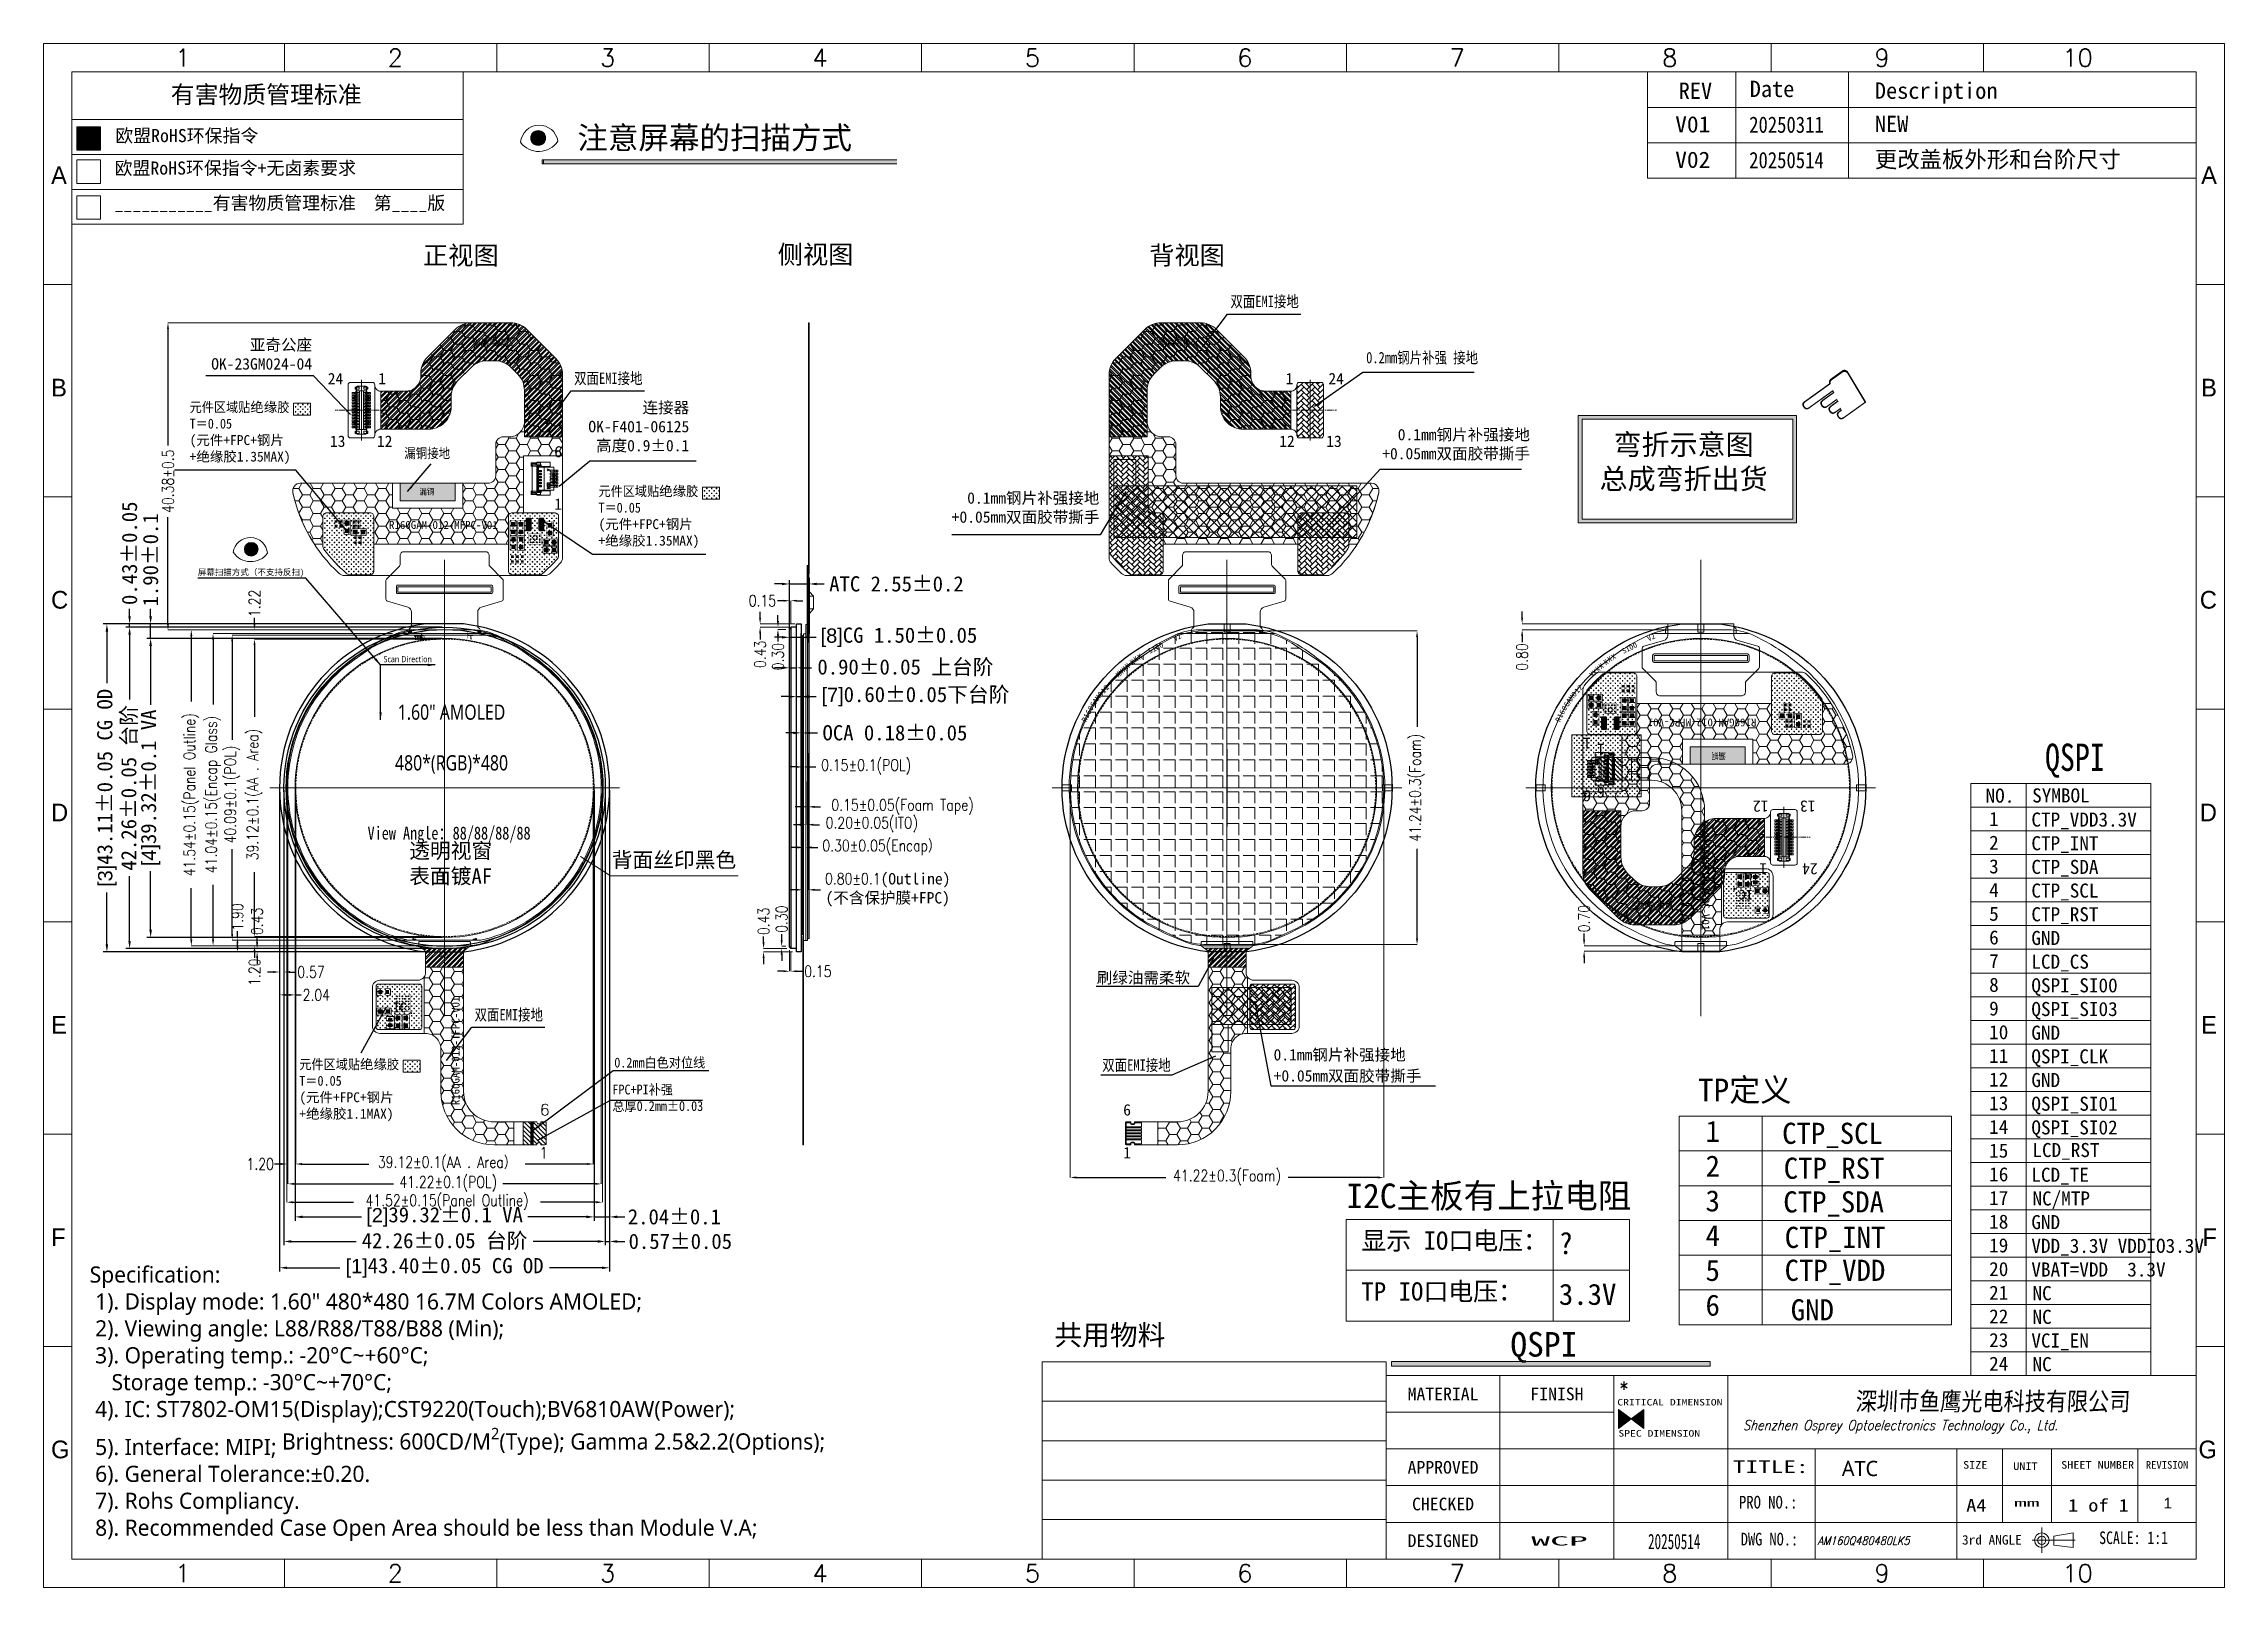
# Model space of a CAD drawing. Header units: millimetres. Extents: x 1134 to 2330, y -9 to 314.
# Drawn here: x 2043.1 to 2329.9, y 111.2 to 314.2 of the extents above; entities that cross this region are included whole.
import ezdxf
from ezdxf.enums import TextEntityAlignment as Align
from ezdxf.lldxf.tags import DXFTag

# ---------------------------------------------------------------- set-up
doc = ezdxf.new("R2010")
doc.units = ezdxf.units.MM
doc.linetypes.add('CENTER2', pattern=[1.125, 0.75, -0.125, 0.125, -0.125])
doc.linetypes.add('HIDDEN', pattern=[0.375, 0.25, -0.125])
doc.layers.get('0').update_dxf_attribs({"lineweight": 5})
doc.layers.get('Defpoints').update_dxf_attribs({"lineweight": 5})
for name, color, linetype, lineweight in [('COF', 110, 'Continuous', 5), ('COF-IC', 2, 'Continuous', 5), ('Connector', 2, 'Continuous', 5), ('DIM', 3, 'Continuous', 5), ('Encap', 210, 'Continuous', 5), ('FPC', 50, 'Continuous', 5), ('ITO', 2, 'Continuous', 5), ('MFPC', 50, 'Continuous', 5), ('POL', 202, 'Continuous', 5), ('TAPE', 90, 'Continuous', 5), ('TAPE-Form', 32, 'Continuous', 5), ('TFPC', 50, 'Continuous', 5), ('图框', 7, 'Continuous', 5)]:
    doc.layers.add(name, color=color, linetype=linetype, lineweight=lineweight)
for name, color, linetype in [('COVER LENS', 6, 'Continuous'), ('EMI', 5, 'Continuous'), ('TOPLAYER', 1, 'Continuous'), ('TOPOVERLAY', 2, 'Continuous')]:
    doc.layers.add(name, color=color, linetype=linetype)
doc.styles.add('Arial', font='')
doc.styles.add('C-E02$0$HZ', font='')
doc.styles.add('RD', font='ROMAND.shx', dxfattribs={"width": 0.8})
doc.styles.get("Standard").update_dxf_attribs({"font": 'txt', "bigfont": 'gbcbig.shx'})
doc.styles.add('STYLE1', font='', dxfattribs={"width": 0.9})
doc.styles.add('TEXTSTYLE_0', font='txt', dxfattribs={"width": 0.8})
doc.styles.add('ZI2.5', font='', dxfattribs={"height": 2.5})
doc.styles.add('宋', font='', dxfattribs={"height": 2})
doc.styles.add('宋体', font='')
doc.styles.add('样式 3', font='italict.shx', dxfattribs={"width": 0.85, "oblique": 3})
doc.styles.add('汉字', font='')
doc.styles.get('Arial').set_extended_font_data('SimSun')
doc.styles.get('C-E02$0$HZ').set_extended_font_data('SimSun')
doc.styles.get('STYLE1').set_extended_font_data('SimSun')
doc.styles.get('ZI2.5').set_extended_font_data('SimSun')
doc.styles.get('宋').set_extended_font_data('SimSun')
doc.styles.get('宋体').set_extended_font_data('SimSun')
doc.styles.get('汉字').set_extended_font_data('SimSun')
tags = doc.linetypes.add('CENTER', pattern=[0.6, 0.375, -0.075, 0.075, -0.075]).pattern_tags.tags
tags[10:11] = [DXFTag(74, 4), DXFTag(75, 0), DXFTag(340, '0'), DXFTag(46, 1.0), DXFTag(50, 0.0), DXFTag(44, 0.0), DXFTag(45, 0.0)]
tags[8:9] = [DXFTag(74, 4), DXFTag(75, 0), DXFTag(340, '0'), DXFTag(46, 1.0), DXFTag(50, 0.0), DXFTag(44, 0.0), DXFTag(45, 0.0)]
tags[6:7] = [DXFTag(74, 4), DXFTag(75, 0), DXFTag(340, '0'), DXFTag(46, 1.0), DXFTag(50, 0.0), DXFTag(44, 0.0), DXFTag(45, 0.0)]
tags[4:5] = [DXFTag(74, 4), DXFTag(75, 0), DXFTag(340, '0'), DXFTag(46, 1.0), DXFTag(50, 0.0), DXFTag(44, 0.0), DXFTag(45, 0.0)]
doc.dimstyles.new('DIM', dxfattribs={"dimtxt": 1.5, "dimasz": 0.8, "dimexe": 0, "dimexo": 0.5, "dimgap": 0.11, "dimtad": 0, "dimzin": 1, "dimdsep": 46, "dimtxsty": 'RD', "dimcen": 0, "dimclrd": 256, "dimclre": 256, "dimclrt": 256, "dimadec": 0, "dimazin": 0, "dimtm": 1e-09, "dimtfac": 1, "dimtofl": 0, "dimtmove": 0, "dimatfit": 3, "dimfxl": 1, "dimlwe": -1, "dimarcsym": 0})
doc.dimstyles.new('RG', dxfattribs={"dimtxt": 2, "dimasz": 1, "dimexe": 0.5, "dimexo": 0.3, "dimgap": 0.3, "dimtad": 0, "dimzin": 1, "dimdsep": 46, "dimtxsty": '宋体', "dimcen": 2.5, "dimclrd": 256, "dimclre": 256, "dimclrt": 256, "dimadec": 0, "dimazin": 2, "dimtfac": 1, "dimtmove": 0, "dimatfit": 3, "dimfxl": 1, "dimarcsym": 0})
doc.dimstyles.new('ZY', dxfattribs={"dimtxt": 2, "dimasz": 1, "dimexe": 0.5, "dimexo": 0.3, "dimgap": 0.3, "dimtad": 0, "dimzin": 1, "dimdsep": 46, "dimtxsty": '宋体', "dimcen": 2.5, "dimclrd": 256, "dimclre": 256, "dimclrt": 256, "dimadec": 0, "dimazin": 2, "dimtfac": 1, "dimtmove": 0, "dimatfit": 3, "dimfxl": 1, "dimarcsym": 0})
doc.dimstyles.new('标注模版', dxfattribs={"dimtxt": 1.6, "dimasz": 2, "dimexe": 0.5, "dimexo": 0.5, "dimgap": 0.2, "dimtad": 1, "dimzin": 1, "dimdsep": 46, "dimtxsty": 'Arial', "dimcen": 1, "dimclrd": 3, "dimclre": 3, "dimclrt": 3, "dimadec": 0, "dimazin": 0, "dimtp": 1.2, "dimtm": 1.2, "dimtfac": 1, "dimtmove": 0, "dimatfit": 3, "dimfxl": 1, "dimtolj": 1, "dimarcsym": 0})
pattern_1 = [(180, (581.25087, 0), (-0.3175, -0.3175), [0.15875, -0.47625]), (270, (581.1715, 0.07938), (0.3175, -0.3175), [0.15875, -0.47625])]
pattern_2 = [(0, (581.2509, 0), (1.42875, 0.824889), [0.9525, -1.905]), (120, (581.2509, 0), (-1.42874983, 0.8248893), [0.9525, -1.905]), (60, (581.2509, 0), (1.7e-07, 1.6497783), [-1.905, 0.9525])]
pattern_3 = [(45, (2742.6915, -310.6026), (7e-17, 0.7184205), [1.524, -0.508]), (135, (2743.0507, -310.2434), (7e-17, 0.7184205), [1.524, -0.508])]
pattern_4 = [(45, (581.25087, 0), (7e-17, 0.71842049), [1.524, -0.508]), (135, (581.6101, 0.3592), (7e-17, 0.71842049), [1.524, -0.508])]
pattern_5 = [(360, (3775.61753, 475.83756), (0.3175, 0.3175), [0.15875, -0.47625]), (90, (3775.6969, 475.7582), (-0.3175, 0.3175), [0.15875, -0.47625])]

msp = doc.modelspace()

# ---------------------------------------------------------------- texts
at = {"color": 7, "lineweight": 5, "style": '宋体'}
msp.add_text('R160GAM-012-TFPC-V01', height=1.05, rotation=90, dxfattribs=at).set_placement((2097.81, 174.61))
at = {"color": 1, "lineweight": 5}
for s, p in [('6', (2108.374, 173.261)), ('1', (2108.232, 167.611))]:
    msp.add_text(s, height=1.5, dxfattribs=at).set_placement(p)
at = {"color": 3, "lineweight": 5, "style": 'ZI2.5'}
for s, p in [('1', (2261.648, 169.798)), ('2', (2261.648, 165.226)), ('3', (2261.648, 160.653)), ('4', (2261.648, 156.081)), ('5', (2261.648, 151.509)), ('6', (2261.648, 146.937))]:
    msp.add_text(s, height=2.78, dxfattribs=at).set_placement(p)
at = {"color": 1, "lineweight": 5, "style": 'ZI2.5'}
for s, height, p in [('CTP_SCL', 2.7799, (2271.725, 169.531)), ('CTP_RST', 2.7799, (2271.929, 164.936)), ('CTP_SDA', 2.7799, (2271.875, 160.51)), ('?', 2.78, (2242.357, 155.037)), ('CTP_INT', 2.7799, (2272.058, 155.848)), ('CTP_VDD', 2.7799, (2272.05, 151.517)), ('3.3V', 2.7799, (2242.357, 148.361)), ('GND', 2.7799, (2272.857, 146.326))]:
    msp.add_text(s, height=height, dxfattribs=at).set_placement(p)
at = {"color": 251, "lineweight": 5, "style": '汉字'}
for s, insert, char_height, width, attachment_point in [('{\\fMicrosoft YaHei|b0|i0|c134|p34;单层弯折区}', (2105.072, 275.307), 0.8, 8.45176, 3), ('{\\fMicrosoft YaHei|b0|i0|c134|p34;单层弯折区}', (2189.5, 275.307), 0.8, 8.45176, 1), ('{\\fMicrosoft YaHei|b0|i0|c134|p34;单层区}', (2095.123, 194.381), 0.3, 4.48888, 1)]:
    msp.add_mtext(s, dxfattribs=dict(at, insert=insert, char_height=char_height, width=width, attachment_point=attachment_point))
at = {"color": 1, "char_height": 1.5, "width": 0.74433}
for s, insert, attachment_point in [('{\\fSimSun|b0|i0|c134|p2;6}', (2110.266, 261.308), 1), ('{\\fSimSun|b0|i0|c134|p2;1}', (2110.266, 254.401), 1), ('{\\fSimSun|b0|i0|c134|p2;6}', (2186.097, 174.761), 3), ('{\\fSimSun|b0|i0|c134|p2;1}', (2186.097, 169.111), 3)]:
    msp.add_mtext(s, dxfattribs=dict(at, insert=insert, attachment_point=attachment_point))
at = {"color": 7, "insert": (2102.826, 251.439), "char_height": 1.05, "width": 11.30528, "attachment_point": 3, "line_spacing_factor": 0.9, "style": '宋体'}
msp.add_mtext('\\A1;R160GAM-012-MFPC-V01', dxfattribs=at)
at = {"color": 152, "ltscale": 0.2, "true_color": 0x2776bb, "insert": (2096.756, 222.747), "char_height": 2, "width": 22.55847, "attachment_point": 5, "style": 'RD'}
msp.add_mtext('{\\fMicrosoft YaHei|b0|i0|c134|p34;\\C1;1.60" AMOLED\\P\\P480*(R\\C3;G\\C5;B\\C1;)*480}', dxfattribs=at)
at = {"color": 7, "char_height": 1.05, "width": 11.30528, "attachment_point": 3, "line_spacing_factor": 0.9, "style": '宋体'}
for s, insert, rotation in [('\\A1;R160GAM-012-MFPC-V01', (2254.042, 224.399), 180), ('\\A1;R160GAM-012-TFPC-V01', (2262.175, 197.621), 270)]:
    msp.add_mtext(s, dxfattribs=dict(at, insert=insert, rotation=rotation))
at = {"color": 1, "char_height": 1.5, "width": 0.74433, "attachment_point": 1, "rotation": 180}
for s, insert in [('{\\fSimSun|b0|i0|c134|p2;1}', (2246.602, 221.437)), ('{\\fSimSun|b0|i0|c134|p2;1}', (2248.394, 220.647)), ('{\\fSimSun|b0|i0|c134|p2;6}', (2246.602, 214.53)), ('{\\fSimSun|b0|i0|c134|p2;6}', (2248.394, 214.996))]:
    msp.add_mtext(s, dxfattribs=dict(at, insert=insert))
at = {"color": 1, "lineweight": 5, "insert": (2085.716, 211.258), "char_height": 1.712501, "width": 23.90017, "attachment_point": 1, "style": 'RD'}
msp.add_mtext('{\\fSimSun|b0|i0|c0|p2;View Angle\\fSimSun|b0|i0|c134|p2;：\\fSimSun|b0|i0|c0|p2;8\\fSimSun|b0|i0|c134|p2;8\\fSimSun|b0|i0|c0|p2;/8\\fSimSun|b0|i0|c134|p2;8\\fSimSun|b0|i0|c0|p2;/8\\fSimSun|b0|i0|c134|p2;8\\fSimSun|b0|i0|c0|p2;/8\\fSimSun|b0|i0|c134|p2;8}', dxfattribs=at)
at = {"color": 251, "lineweight": 5, "insert": (2251.796, 200.53), "char_height": 0.8, "width": 8.45176, "attachment_point": 3, "rotation": 180, "style": '汉字'}
msp.add_mtext('{\\fMicrosoft YaHei|b0|i0|c134|p34;单层弯折区}', dxfattribs=at)
at = {"color": 3, "lineweight": 5, "insert": (2199.96, 194.235), "char_height": 0.3, "width": 4.48888, "attachment_point": 3, "style": '汉字'}
msp.add_mtext('{\\fMicrosoft YaHei|b0|i0|c134|p34;单层区刷绿油}', dxfattribs=at)
at = {"color": 1, "char_height": 2.4, "width": 35.80198, "attachment_point": 1, "style": '宋体'}
for s, insert in [('显示 IO口电压：', (2216.386, 158.011)), ('TP IO口电压：', (2216.386, 151.335))]:
    msp.add_mtext(s, dxfattribs=dict(at, insert=insert))
at = {"layer": 'COF', "color": 1, "lineweight": 5, "char_height": 0.5, "width": 8.36066, "attachment_point": 3, "rotation": 180, "style": 'RD'}
for s, insert in [('{\\fSimSun|b0|i0|c134|p2;241}', (2092.459, 235.983)), ('{\\fSimSun|b0|i0|c134|p2;1}', (2098.691, 235.983))]:
    msp.add_mtext(s, dxfattribs=dict(at, insert=insert))
at = {"layer": 'Defpoints', "color": 252, "lineweight": 5, "insert": (2306.291, 222.165), "char_height": 3.6, "width": 13.95746, "attachment_point": 1, "style": 'RD'}
msp.add_mtext('{\\fSimSun|b0|i0|c134|p2;\\C1;QSPI}', dxfattribs=at)
at = {"layer": 'DIM', "color": 2, "lineweight": 5, "style": '汉字'}
msp.add_text('屏幕扫描方式（不支持反扫)', height=0.8, dxfattribs=at).set_placement((2063.39, 244.298))
at = {"layer": 'DIM', "color": 3, "lineweight": 5, "style": '宋体'}
for s, p in [('刷绿油需柔软', (2181.594, 190.643)), ('0.1mm钢片补强接地', (2204.848, 180.499)), ('+0.05mm双面胶带撕手', (2204.856, 177.731))]:
    msp.add_text(s, height=1.5, dxfattribs=at).set_placement(p)
at = {"layer": 'DIM', "lineweight": 5, "style": '宋体', "width": 0.8}
msp.add_text('双面EMI接地', height=1.5, dxfattribs=at).set_placement((2182.315, 179.136))
at = {"layer": 'DIM', "color": 2, "lineweight": 5, "insert": (2111.314, 303.29), "char_height": 2.94053, "width": 41.39485, "attachment_point": 1}
msp.add_mtext('{\\fSimSun|b0|i0|c134|p2; 注意屏幕的扫描方式}', dxfattribs=at)
at = {"layer": 'DIM', "color": 3, "char_height": 1.5, "attachment_point": 3, "style": '宋体'}
for s, insert, width in [('{\\W0.8;\\C256;双面EMI接地}', (2208.168, 281.055), 24.67035), ('亚奇公座OK-23GM024-04', (2078.421, 275.343), 17.34726), ('{\\W0.8;\\C256;双面EMI接地}', (2121.865, 270.949), 24.67035), ('连接器OK-F401-06125\\P高度0.9%%P0.1', (2128.012, 267.101), 17.34726), ('0.1mm钢片补强接地\\P+0.05mm双面胶带撕手', (2238.552, 263.545), 24.67035), ('0.1mm钢片补强接地\\P+0.05mm双面胶带撕手', (2181.943, 255.207), 24.67035), ('{\\W0.8;\\C256;双面EMI接地}', (2108.778, 187.265), 24.67035)]:
    msp.add_mtext(s, dxfattribs=dict(at, insert=insert, width=width))
at = {"layer": 'DIM', "lineweight": 5}
for s, insert, char_height, width, attachment_point, style in [('{\\fSimSun|b0|i0|c134|p2;0.2mm钢片补强 接地}', (2231.741, 273.668), 1.5, 16.20215, 3, 'RD'), ('IC', (2089.039, 188.127), 1.296, 9.45494, 1, '汉字')]:
    msp.add_mtext(s, dxfattribs=dict(at, insert=insert, char_height=char_height, width=width, attachment_point=attachment_point, style=style))
at = {"layer": 'DIM', "color": 1, "char_height": 1.5, "width": 16.15041, "line_spacing_factor": 0.9, "style": '宋体'}
for s, insert, attachment_point in [('\\A1;24', (2082.518, 270.901), 3), ('\\A1;1', (2088.145, 270.901), 3), ('\\A1;1', (2206.426, 270.901), 1), ('\\A1;24', (2212.054, 270.901), 1), ('\\A1;13', (2082.807, 262.67), 3), ('\\A1;12', (2088.987, 262.67), 3), ('\\A1;12', (2205.585, 262.67), 1), ('\\A1;13', (2211.765, 262.67), 1)]:
    msp.add_mtext(s, dxfattribs=dict(at, insert=insert, attachment_point=attachment_point))
at = {"layer": 'DIM', "lineweight": 5, "attachment_point": 4, "style": 'STYLE1'}
for s, insert, char_height in [('{\\fNSimSun|b0|i0|c134|p49;\\H1.238x;\\C3;元件区域贴\\fSimSun|b0|i0|c134|p2;\\W1;绝缘\\fNSimSun|b0|i0|c134|p49;\\W0.9;胶\\PT＝0.05\\P\\fSimSun|b0|i0|c134|p2;\\W1;(元件+FPC+钢片\\P+绝缘胶1.35MAX)\\P\\fNSimSun|b0|i0|c134|p49;\\H0.8076x;\\W0.9; }', (2062.319, 262.023), 1.05), ('{\\fNSimSun|b0|i0|c134|p49;\\W0.85;漏铜接地}', (2090.541, 260.275), 1.3), ('{\\fNSimSun|b0|i0|c134|p49;\\H1.238x;\\C3;元件区域贴\\fSimSun|b0|i0|c134|p2;\\W1;绝缘\\fNSimSun|b0|i0|c134|p49;\\W0.9;胶\\PT＝0.05\\P\\fSimSun|b0|i0|c134|p2;\\W1;(元件+FPC+钢片\\P+绝缘胶1.35MAX)\\P\\fNSimSun|b0|i0|c134|p49;\\H0.8076x;\\W0.9; }', (2116.079, 250.974), 1.05), ('{\\fNSimSun|b0|i0|c134|p49;\\H1.238x;\\C3;元件区域贴\\fSimSun|b0|i0|c134|p2;\\W1;绝缘\\fNSimSun|b0|i0|c134|p49;\\W0.9;胶\\PT＝0.05\\P\\fSimSun|b0|i0|c134|p2;\\W1;(元件+FPC+钢片\\P+绝缘胶1.1MAX)\\P\\fNSimSun|b0|i0|c134|p49;\\H0.8076x;\\W0.9; }', (2076.74, 175.611), 1.05), ('0.2mm白色对位线', (2118.156, 180.151), 1.3), ('FPC+PI补强\\P总厚0.2mm%%P0.03', (2117.904, 175.522), 1.3)]:
    msp.add_mtext(s, dxfattribs=dict(at, insert=insert, char_height=char_height))
at = {"layer": 'DIM', "color": 1, "char_height": 1.5, "width": 16.15041, "attachment_point": 3, "rotation": 180, "line_spacing_factor": 0.9, "style": '宋体'}
for s, insert in [('\\A1;12', (2267.881, 213.167)), ('\\A1;13', (2274.062, 213.167)), ('\\A1;1', (2268.723, 204.936)), ('\\A1;24', (2274.351, 204.936))]:
    msp.add_mtext(s, dxfattribs=dict(at, insert=insert))
at = {"layer": 'DIM', "lineweight": 5, "char_height": 2}
for s, insert, width, attachment_point in [('{\\fSimSun|b0|i0|c134|p2;透明视窗\\P表面镀AF}', (2091.19, 209.076), 17.06617, 1), ('{\\fSimSun|b0|i0|c134|p2;背面丝印黑色}', (2126.004, 206.762), 33.76189, 5)]:
    msp.add_mtext(s, dxfattribs=dict(at, insert=insert, width=width, attachment_point=attachment_point))
at = {"layer": 'DIM', "lineweight": 5, "insert": (2267.83, 201.631), "char_height": 1.296, "width": 9.45494, "attachment_point": 1, "rotation": 180, "style": '汉字'}
msp.add_mtext('IC', dxfattribs=at)
msp.add_mtext('IC', dxfattribs=at)
at = {"layer": 'Encap', "color": 1, "lineweight": 5, "insert": (2087.812, 233.665), "char_height": 0.8, "width": 6.03825, "attachment_point": 1, "style": 'RD'}
msp.add_mtext('{\\fMicrosoft YaHei|b0|i0|c134|p34;Scan Direction}', dxfattribs=at)
at = {"layer": 'ITO', "lineweight": 5}
for s, height, p in [('241', 0.4009, (2092.883, 236.195)), ('1', 0.401, (2099.486, 236.298))]:
    msp.add_text(s, height=height, rotation=180, dxfattribs=at).set_placement(p)
at = {"layer": 'MFPC', "lineweight": 5, "insert": (2092.548, 255.237), "char_height": 0.8, "attachment_point": 4, "style": 'STYLE1'}
msp.add_mtext('{\\fNSimSun|b0|i0|c134|p49;\\W0.85;漏铜}', dxfattribs=at)
at = {"layer": 'MFPC', "lineweight": 5, "insert": (2264.32, 220.601), "char_height": 0.8, "attachment_point": 4, "rotation": 180, "style": 'STYLE1'}
msp.add_mtext('{\\fNSimSun|b0|i0|c134|p49;\\W0.85;漏铜}', dxfattribs=at)
at = {"layer": '图框', "linetype": 'Continuous', "lineweight": 5}
for s, height, style, width, p, p2 in [('V01', 2.1418, '汉字', 1.004253, (2257.663, 302.519), (2262.274, 302.519)), ('20250311', 2.1418, '汉字', 0.800582, (2267.387, 302.475), (2277.189, 302.475)), ('MATERIAL', 1.6641, 'TEXTSTYLE_0', 0.763636, (2222.472, 135.823), (2231.791, 135.823)), ('FINISH', 1.6641, 'TEXTSTYLE_0', 0.84, (2238.614, 135.823), (2245.603, 135.823)), ('CRITICAL DIMENSION', 0.85369, 'TEXTSTYLE_0', 0.991837, (2250.046, 135.13), (2263.876, 135.13)), ('SPEC DIMENSION', 0.85369, 'TEXTSTYLE_0', 0.969231, (2250.184, 131.037), (2260.941, 131.037)), ('APPROVED', 1.6641, 'TEXTSTYLE_0', 0.7, (2222.472, 126.171), (2231.791, 126.171)), ('TITLE:', 1.6641, 'TEXTSTYLE_0', 1.281601, (2265.246, 126.247), (2275.199, 126.247)), ('SIZE', 0.9985, 'TEXTSTYLE_0', 0.96, (2295.518, 126.821), (2298.713, 126.821)), ('UNIT', 0.9985, 'TEXTSTYLE_0', 0.96, (2302.106, 126.656), (2305.301, 126.656)), ('SHEET NUMBER', 0.99847, 'TEXTSTYLE_0', 0.822857, (2308.411, 126.821), (2317.996, 126.821)), ('REVISION', 0.9985, 'TEXTSTYLE_0', 0.763636, (2319.536, 126.821), (2325.128, 126.821)), ('CHECKED', 1.6641, 'TEXTSTYLE_0', 0.735, (2223.054, 121.345), (2231.208, 121.345)), ('PRO NO.:', 1.6641, 'TEXTSTYLE_0', 0.728598, (2266.05, 121.585), (2273.728, 121.585)), ('A4', 1.6641, 'TEXTSTYLE_0', 0.96, (2295.924, 121.176), (2298.586, 121.176)), ('mm', 0.9985, 'TEXTSTYLE_0', 2, (2302.217, 121.837), (2305.545, 121.837)), ('1', 1.664, 'TEXTSTYLE_0', 2.4, (2309.312, 121.176), (2310.643, 121.176)), (' of ', 1.6641, 'TEXTSTYLE_0', 0.8, (2310.643, 121.176), (2315.968, 121.176)), ('1', 1.664, 'TEXTSTYLE_0', 2.4, (2315.968, 121.176), (2317.3, 121.176)), ('DESIGNED', 1.6641, 'TEXTSTYLE_0', 0.763636, (2222.472, 116.519), (2231.791, 116.519)), ('WCP', 1.2152, '宋体', 2.858454, (2238.721, 116.72), (2246.168, 116.72)), ('20250514', 2.016, '宋', 0.596434, (2254.088, 116.241), (2260.962, 116.241)), ('DWG NO.:', 1.6641, 'TEXTSTYLE_0', 0.6793, (2266.286, 116.726), (2273.822, 116.726)), ('   3rd ANGLE', 1.24808, 'TEXTSTYLE_0', 0.72, (2292.749, 116.839), (2303.233, 116.839))]:
    msp.add_text(s, height=height, dxfattribs=dict(at, style=style, width=width)).set_placement(p, p2, align=Align.FIT)
at = {"layer": '图框', "color": 1, "linetype": 'Continuous', "lineweight": 5, "style": '汉字'}
for s, width, p, p2 in [('V02', 1.004253, (2257.663, 297.863), (2262.274, 297.863)), ('20250514', 0.800582, (2267.387, 297.82), (2277.189, 297.82))]:
    msp.add_text(s, height=2.1418, dxfattribs=dict(at, width=width)).set_placement(p, p2, align=Align.FIT)
at = {"layer": '图框', "color": 3, "linetype": 'ByBlock', "style": 'ZI2.5'}
for s, p in [('NO.', (2298.466, 214.397)), ('SYMBOL', (2304.596, 214.42))]:
    msp.add_text(s, height=1.8533, dxfattribs=at).set_placement(p)
at = {"layer": '图框', "color": 3, "lineweight": 5, "style": 'ZI2.5'}
for s, height, p in [('1', 1.853, (2298.939, 211.325)), ('2', 1.853, (2298.939, 208.21)), ('3', 1.853, (2298.939, 205.096)), ('4', 1.853, (2298.939, 201.981)), ('5', 1.853, (2298.939, 198.866)), ('6', 1.853, (2298.939, 195.752)), ('7', 1.853, (2298.939, 192.637)), ('LCD_CS', 1.8533, (2304.492, 192.564)), ('8', 1.853, (2298.939, 189.523)), ('QSPI_SI00', 1.8533, (2304.492, 189.451)), ('9', 1.853, (2298.939, 186.408)), ('QSPI_SI03', 1.8533, (2304.492, 186.337)), ('10', 1.8533, (2298.939, 183.294)), ('GND', 1.8533, (2304.492, 183.224)), ('11', 1.8533, (2298.939, 180.179)), ('QSPI_CLK', 1.8533, (2304.492, 180.11)), ('12', 1.8533, (2298.939, 177.065)), ('GND', 1.8533, (2304.492, 176.997)), ('13', 1.8533, (2298.939, 173.95)), ('QSPI_SI01', 1.8533, (2304.492, 173.883)), ('14', 1.8533, (2298.939, 170.836)), ('QSPI_SI02', 1.8533, (2304.492, 170.77)), ('15', 1.8533, (2298.939, 167.721)), ('LCD_RST', 1.8533, (2304.627, 167.796)), ('16', 1.8533, (2298.939, 164.607)), ('LCD_TE', 1.8533, (2304.492, 164.54)), ('17', 1.8533, (2298.939, 161.492)), ('NC/MTP', 1.8533, (2304.638, 161.429)), ('18', 1.8533, (2298.939, 158.377)), ('GND', 1.8533, (2304.492, 158.316)), ('19', 1.8533, (2298.939, 155.263)), ('VDD_3.3V VDDIO3.3V', 1.85328, (2304.492, 155.202)), ('20', 1.8533, (2298.939, 152.148)), ('21', 1.8533, (2298.939, 149.034)), ('NC', 1.8533, (2304.638, 148.975)), ('22', 1.8533, (2298.939, 145.919)), ('NC', 1.8533, (2304.638, 145.862)), ('23', 1.8533, (2298.939, 142.805)), ('24', 1.8533, (2298.939, 139.69)), ('NC', 1.8533, (2304.638, 139.635))]:
    msp.add_text(s, height=height, dxfattribs=at).set_placement(p)
at = {"layer": '图框', "color": 1, "lineweight": 5, "style": 'ZI2.5'}
for s, height, p in [('CTP_VDD3.3V', 1.85328, (2304.492, 211.249)), ('CTP_INT', 1.8533, (2304.492, 208.135)), ('CTP_SDA', 1.8533, (2304.492, 205.022)), ('CTP_SCL', 1.8533, (2304.492, 201.908)), ('CTP_RST', 1.8533, (2304.492, 198.795)), ('GND', 1.8533, (2304.492, 195.681)), ('VBAT=VDD  3.3V', 1.85328, (2304.492, 152.086)), ('VCI_EN', 1.8533, (2304.492, 142.745))]:
    msp.add_text(s, height=height, dxfattribs=at).set_placement(p)
at = {"layer": '图框', "color": 7, "linetype": 'ByBlock', "lineweight": 5, "ltscale": 0.55}
for s, insert, char_height, width, attachment_point in [('1', (2060.425, 313.501), 2.328, 3.96258, 1), ('2', (2088.356, 313.501), 2.328, 3.96258, 1), ('3', (2116.286, 313.501), 2.328, 3.96258, 1), ('4', (2144.216, 313.501), 2.328, 3.96258, 1), ('5', (2172.146, 313.501), 2.328, 3.96258, 1), ('6', (2200.077, 313.501), 2.328, 3.96258, 1), ('7', (2228.007, 313.501), 2.328, 3.96258, 1), ('8', (2255.937, 313.501), 2.328, 3.96258, 1), ('9', (2283.867, 313.501), 2.328, 3.96258, 1), ('10', (2312.564, 313.501), 2.3279, 3.96258, 3), ('{\\fSimSun|b0|i0|c134|p2;REV}', (2258.114, 309.088), 2.15543, 3.96258, 1), ('{\\fSimSun|b0|i0|c134|p2;Date}', (2267.459, 309.332), 2.15543, 3.96258, 1), ('{\\fSimSun|b0|i0|c134|p2;Description}', (2283.912, 309.101), 2.15543, 17.91346, 1), ('{\\f\uffd0ￂﾼﾚￃ\ufff7\ufff3w|b0|i0|c136|p54;A}', (2044.101, 295.736), 2.32786, 3.96258, 7), ('{\\f\uffd0ￂﾼﾚￃ\ufff7\ufff3w|b0|i0|c136|p54;A}', (2328.888, 295.736), 2.32786, 3.96258, 9), ('{\\f\uffd0ￂﾼﾚￃ\ufff7\ufff3w|b0|i0|c134|p54;B}', (2044.101, 267.806), 2.32786, 3.96258, 7), ('{\\f\uffd0ￂﾼﾚￃ\ufff7\ufff3w|b0|i0|c134|p54;B}', (2328.888, 267.806), 2.32786, 3.96258, 9), ('{\\f\uffd0ￂﾼﾚￃ\ufff7\ufff3w|b0|i0|c134|p54;C}', (2044.101, 239.876), 2.32786, 3.96258, 7), ('{\\f\uffd0ￂﾼﾚￃ\ufff7\ufff3w|b0|i0|c134|p54;C}', (2328.888, 239.876), 2.32786, 3.96258, 9), ('{\\f\uffd0ￂﾼﾚￃ\ufff7\ufff3w|b0|i0|c134|p54;D}', (2044.101, 211.946), 2.32786, 3.96258, 7), ('{\\f\uffd0ￂﾼﾚￃ\ufff7\ufff3w|b0|i0|c134|p54;D}', (2328.888, 211.946), 2.32786, 3.96258, 9), ('{\\f\uffd0ￂﾼﾚￃ\ufff7\ufff3w|b0|i0|c134|p54;E}', (2044.101, 184.015), 2.32786, 3.96258, 7), ('{\\f\uffd0ￂﾼﾚￃ\ufff7\ufff3w|b0|i0|c134|p54;E}', (2328.888, 184.015), 2.32786, 3.96258, 9), ('{\\f\uffd0ￂﾼﾚￃ\ufff7\ufff3w|b0|i0|c134|p54;F}', (2044.101, 156.085), 2.32786, 3.96258, 7), ('{\\f\uffd0ￂﾼﾚￃ\ufff7\ufff3w|b0|i0|c134|p54;F}', (2328.888, 156.085), 2.32786, 3.96258, 9), ('{\\f\uffd0ￂﾼﾚￃ\ufff7\ufff3w|b0|i0|c134|p54;G}', (2044.101, 128.155), 2.32786, 3.96258, 7), ('{\\f\uffd0ￂﾼﾚￃ\ufff7\ufff3w|b0|i0|c134|p54;G}', (2328.888, 128.155), 2.32786, 3.96258, 9), ('1', (2060.425, 111.915), 2.328, 3.96258, 7), ('2', (2088.356, 111.915), 2.328, 3.96258, 7), ('3', (2116.286, 111.915), 2.328, 3.96258, 7), ('4', (2144.216, 111.915), 2.328, 3.96258, 7), ('5', (2172.146, 111.915), 2.328, 3.96258, 7), ('6', (2200.077, 111.915), 2.328, 3.96258, 7), ('7', (2228.007, 111.915), 2.328, 3.96258, 7), ('8', (2255.937, 111.915), 2.328, 3.96258, 7), ('9', (2283.867, 111.915), 2.328, 3.96258, 7), ('10', (2312.564, 111.915), 2.3279, 3.96258, 9)]:
    msp.add_mtext(s, dxfattribs=dict(at, insert=insert, char_height=char_height, width=width, attachment_point=attachment_point))
at = {"layer": '图框', "color": 1, "lineweight": 5, "attachment_point": 1}
for s, insert, char_height, width in [('{\\fSimSun|b1|i0|c134|p2;有害物质管理标准}', (2059.837, 308.66), 2.29997, 27.73183), ('{\\fSimSun|b0|i0|c134|p2;欧盟RoHS环保指令}', (2052.541, 302.971), 1.72498, 19.80881), ('{\\fSimSun|b0|i0|c134|p2;欧盟RoHS环保指令+无卤素要求}', (2052.445, 298.703), 1.72498, 34.12334), ('{\\fSimSun|b0|i0|c134|p2;___________有害物质管理标准  第____版}', (2052.445, 294.112), 1.72498, 45.67357), ('{\\fSimSun|b0|i0|c134|p2;正视图}', (2093.003, 287.577), 2.43019, 22.62382), ('{\\fSimSun|b0|i0|c134|p2;侧视图}', (2139.653, 287.689), 2.43019, 22.62382), ('{\\fSimSun|b0|i0|c134|p2;背视图}', (2188.498, 287.59), 2.43019, 22.62382), ('{\\fSimSun|b0|i0|c134|p2; 弯折示意图\\P总成弯折出货}', (2247.715, 262.837), 2.70021, 68.68051), ('{\\fSimSun|b0|i0|c134|p54;I2C主板有上拉电阻}', (2214.411, 164.318), 3.23459, 42.11029), ('{\\fSimSun|b0|i0|c134|p2;共用物料}', (2176.031, 145.734), 2.67321, 67.9937), ('{\\fSimSun|b0|i0|c134|p54;QSPI}', (2235.983, 144.788), 3.23459, 32.56552)]:
    msp.add_mtext(s, dxfattribs=dict(at, insert=insert, char_height=char_height, width=width))
at = {"layer": '图框', "linetype": 'ByBlock', "lineweight": 5, "ltscale": 0.55, "insert": (2283.915, 304.716), "char_height": 2.15543, "width": 3.96258, "attachment_point": 1, "style": '汉字'}
msp.add_mtext('{\\fSimSun|b0|i0|c134|p2;NEW}', dxfattribs=at)
at = {"layer": '图框', "color": 1, "linetype": 'ByBlock', "lineweight": 5, "ltscale": 0.55, "insert": (2283.915, 300.061), "char_height": 2.15543, "width": 43.08761, "attachment_point": 1, "style": '汉字'}
msp.add_mtext('更改盖板外形和台阶尺寸', dxfattribs=at)
at = {"layer": '图框', "color": 3, "insert": (2260.677, 178.116), "char_height": 3, "width": 35.46874, "attachment_point": 1}
msp.add_mtext('{\\fSimSun|b0|i0|c134|p2;TP定义}', dxfattribs=at)
at = {"layer": '图框', "lineweight": 5, "insert": (2049.178, 153.409), "char_height": 2.121933, "attachment_point": 1, "style": '汉字'}
msp.add_mtext('{\\fMicrosoft YaHei|b0|i0|c134|p34;\\C0;Specification:\\P 1). Display mode: 1.60" 480*480 16.7M Colors AMOLED;\\P 2). Viewing angle: L88/R88/T88/B88 (Min);\\P 3). Operating temp.: -20%%DC~+60%%DC; \\P    Storage temp.: -30%%DC~+70%%DC;\\P 4). IC: \\C1;ST7802-OM15\\C0;(Display);CST9220(Touch);BV6810AW(Power);  \\P 5). Interface: MIPI; \\A1;\\C255;Brightness: 600CD/M\\H0.7x;\\S2^ ;\\H1.429x;(Type); Gamma 2.5&2.2(Options);\\A0;\\C0;\\P 6). General Tolerance:%%P0.20.\\P 7). Rohs Compliancy.\\P 8). Recommended Case Open Area should be less than Module V.A;}', dxfattribs=at)
at = {"layer": '图框', "color": 1, "linetype": 'Continuous', "lineweight": 5, "insert": (2250.244, 138.306), "char_height": 1.943, "width": 2.93665, "attachment_point": 1}
msp.add_mtext('*', dxfattribs=at)
at = {"layer": '图框', "lineweight": 5, "attachment_point": 1}
for s, insert, char_height, width, style in [('{\\C6;深圳市鱼鹰光电科技有限公}{\\C6;司}', (2281.339, 136.881), 2.3958, 46.83868, '样式 3'), ('Shenzhen Osprey Optoelectronics Technology Co., Ltd.', (2266.554, 133.212), 1.31769, 53.58651, '样式 3'), ('{\\fMicrosoft YaHei|b0|i0|c134|p34;\\C3;ATC}', (2279.572, 127.852), 2, 3.62232, '汉字'), ('AM160Q480480LK5\\P', (2276.367, 117.908), 1.1, 9.27318, '样式 3'), ('SCALE: 1:1', (2313.406, 118.576), 1.6641, 22.72593, 'TEXTSTYLE_0')]:
    msp.add_mtext(s, dxfattribs=dict(at, insert=insert, char_height=char_height, width=width, style=style))
at = {"layer": '图框', "lineweight": 5, "insert": (2321.89, 122.996), "char_height": 1.39742, "width": 1.74689, "attachment_point": 1}
msp.add_mtext('{\\f@Arial Unicode MS|b0|i0|c0|p34;1}', dxfattribs=at)

# ---------------------------------------------------------------- blocks, each defined once
blk = doc.blocks.new('*D219')
at = {"layer": 'Defpoints', "color": 0, "lineweight": 5, "transparency": 16777216}
for p in [(2076.28, 216.34), (2115.4, 216.34), (2076.28, 166.88)]:
    blk.add_point(p, dxfattribs=at)
at = {"layer": 'DIM', "transparency": 16777216}
for p, q in [((2076.28, 215.84), (2076.28, 166.88)), ((2115.4, 215.84), (2115.4, 166.88))]:
    blk.add_line(p, q, dxfattribs=at)
at = {"layer": 'DIM', "lineweight": -2, "transparency": 16777216}
for p, q in [((2077.08, 166.88), (2085.89, 166.88)), ((2114.6, 166.88), (2106.45, 166.88))]:
    blk.add_line(p, q, dxfattribs=at)
at = {"layer": 'DIM', "lineweight": 5, "transparency": 16777216}
for points in [[(2077.08, 167.02), (2077.08, 166.75), (2076.28, 166.88)], [(2114.6, 167.02), (2114.6, 166.75), (2115.4, 166.88)]]:
    blk.add_solid(points, dxfattribs=at)
at = {"layer": 'DIM', "lineweight": 5, "transparency": 16777216, "insert": (2096.17, 166.88), "char_height": 1.5, "attachment_point": 5, "style": 'RD'}
blk.add_mtext('\\A1;39.12±0.1(AA . Area）', dxfattribs=at)
blk = doc.blocks.new('*D220')
at = {"layer": 'Defpoints', "color": 0, "lineweight": 5, "transparency": 16777216}
for p in [(2075.08, 216.34), (2116.6, 216.34), (2075.08, 161.86)]:
    blk.add_point(p, dxfattribs=at)
at = {"layer": 'DIM', "transparency": 16777216}
for p, q in [((2075.08, 215.84), (2075.08, 161.86)), ((2116.6, 215.84), (2116.6, 161.86))]:
    blk.add_line(p, q, dxfattribs=at)
at = {"layer": 'DIM', "lineweight": -2, "transparency": 16777216}
for p, q in [((2075.88, 161.86), (2083.88, 161.86)), ((2115.8, 161.86), (2108.45, 161.86))]:
    blk.add_line(p, q, dxfattribs=at)
at = {"layer": 'DIM', "lineweight": 5, "transparency": 16777216}
for points in [[(2075.88, 161.99), (2075.88, 161.72), (2075.08, 161.86)], [(2115.8, 161.99), (2115.8, 161.72), (2116.6, 161.86)]]:
    blk.add_solid(points, dxfattribs=at)
at = {"layer": 'DIM', "lineweight": 5, "transparency": 16777216, "insert": (2096.17, 161.86), "char_height": 1.5, "attachment_point": 5, "style": 'RD'}
blk.add_mtext('\\A1;41.52±0.15(Panel Outline)', dxfattribs=at)
blk = doc.blocks.new('*D221')
at = {"layer": 'Defpoints', "color": 0, "lineweight": 5, "transparency": 16777216}
for p in [(2075.08, 216.34), (2076.28, 216.34), (2076.28, 166.88)]:
    blk.add_point(p, dxfattribs=at)
at = {"layer": 'DIM', "transparency": 16777216}
for p, q in [((2075.08, 215.84), (2075.08, 166.88)), ((2076.28, 215.84), (2076.28, 166.88))]:
    blk.add_line(p, q, dxfattribs=at)
at = {"layer": 'DIM', "lineweight": -2, "transparency": 16777216}
for p, q in [((2074.28, 166.88), (2073.48, 166.88)), ((2077.08, 166.88), (2077.88, 166.88))]:
    blk.add_line(p, q, dxfattribs=at)
at = {"layer": 'DIM', "lineweight": 5, "transparency": 16777216}
for points in [[(2074.28, 167.02), (2074.28, 166.75), (2075.08, 166.88)], [(2077.08, 167.02), (2077.08, 166.75), (2076.28, 166.88)]]:
    blk.add_solid(points, dxfattribs=at)
at = {"layer": 'DIM', "lineweight": 5, "transparency": 16777216, "insert": (2071.6, 166.88), "char_height": 1.5, "attachment_point": 5, "style": 'RD'}
blk.add_mtext('1.20', dxfattribs=at)
blk = doc.blocks.new('R154GSM-001-PNL-V01-C')
at = {"layer": 'ITO', "color": 1, "linetype": 'CENTER', "lineweight": 0, "ltscale": 3}
for points in [[(469.83, 292.71), (469.83, 232.71)], [(492.82, 262.71), (446.84, 262.71)]]:
    blk.add_lwpolyline(points, dxfattribs=at)
at = {"layer": 'ITO', "lineweight": 5}
blk.add_lwpolyline([(457.74, 245.83, 0.061335), (462.95, 242.64, 0.106989), (466.26, 241.93), (473.4, 241.93, 0.106989), (476.71, 242.64, 0.061335), (481.92, 245.83, 0.568636), (478.89, 281.39, 0.02781), (474.72, 283.18, 0.063513), (472.66, 283.47), (466.99, 283.47, 0.063513), (464.93, 283.18, 0.02781), (460.77, 281.39, 0.568636)], format="xyb", close=True, dxfattribs=at)
blk.add_lwpolyline([(476.18, 242.43), (463.48, 242.43)], dxfattribs=at)
at = {"layer": 'ITO', "color": 1, "linetype": 'HIDDEN', "lineweight": 5}
blk.add_circle((469.83, 262.71), 19.56, dxfattribs=at)
blk = doc.blocks.new('R197NRK-001-POL-V01-C')
at = {"layer": 'DIM', "lineweight": 5}
blk.add_blockref('R154GSM-001-PNL-V01-C', (376.61, -0.92), dxfattribs=at)
blk = doc.blocks.new('*D222')
at = {"layer": 'Defpoints', "color": 0, "lineweight": 5, "transparency": 16777216}
for p in [(2075.23, 216.34), (2116.45, 216.34), (2075.23, 164.27)]:
    blk.add_point(p, dxfattribs=at)
at = {"layer": 'DIM', "transparency": 16777216}
for p, q in [((2075.23, 215.84), (2075.23, 164.27)), ((2116.45, 215.84), (2116.45, 164.27))]:
    blk.add_line(p, q, dxfattribs=at)
at = {"layer": 'DIM', "lineweight": -2, "transparency": 16777216}
for p, q in [((2076.03, 164.27), (2089.12, 164.27)), ((2115.65, 164.27), (2103.51, 164.27))]:
    blk.add_line(p, q, dxfattribs=at)
at = {"layer": 'DIM', "lineweight": 5, "transparency": 16777216}
for points in [[(2076.03, 164.4), (2076.03, 164.14), (2075.23, 164.27)], [(2115.65, 164.4), (2115.65, 164.14), (2116.45, 164.27)]]:
    blk.add_solid(points, dxfattribs=at)
at = {"layer": 'DIM', "lineweight": 5, "transparency": 16777216, "insert": (2096.32, 164.27), "char_height": 1.5, "attachment_point": 5, "style": 'RD'}
blk.add_mtext('\\A1;41.22±0.1(POL)', dxfattribs=at)
blk = doc.blocks.new('R154GSM-001-FOAM-V01-A')
at = {"layer": 'TAPE-Form', "lineweight": 5}
h = blk.add_hatch(dxfattribs=at)
h.set_pattern_fill('ANGLE', color=256, scale=0.3)
h.set_pattern_definition([(0, (0, 0), (0, 2.0955), [1.524, -0.5715]), (90, (0, 0), (-2.0955, 1e-16), [1.524, -0.5715])])
h.paths.add_polyline_path([(977.97, 280.31), (975.28, 281.56, 0.109449), (971.48, 282.4), (966.35, 282.4, 0.109449), (962.55, 281.56), (959.86, 280.31, 0.570252), (957.05, 244.94), (960.4, 242.77, 0.144807), (965.84, 241.16), (972, 241.16, 0.144807), (977.44, 242.77), (980.79, 244.94, 0.570252)])
at = {"layer": 'DIM', "color": 1, "linetype": 'CENTER', "lineweight": 5}
for points in [[(968.92, 259.29), (968.92, 264.29)], [(966.42, 261.79), (971.42, 261.79)]]:
    blk.add_lwpolyline(points, dxfattribs=at)
at = {"layer": 'TAPE-Form', "lineweight": 5}
blk.add_lwpolyline([(977.97, 280.31), (975.28, 281.56, 0.109449), (971.48, 282.4), (966.35, 282.4, 0.109449), (962.55, 281.56), (959.86, 280.31, 0.570252), (957.05, 244.94), (960.4, 242.77, 0.144807), (965.84, 241.16), (972, 241.16, 0.144807), (977.44, 242.77), (980.79, 244.94, 0.582722), (977.27, 280.63)], format="xyb", dxfattribs=at)
blk = doc.blocks.new('*D223')
at = {"layer": 'Defpoints', "color": 0, "lineweight": 5, "transparency": 16777216}
for p in [(2059.47, 277.5), (2099.89, 277.5), (2095.85, 237.12)]:
    blk.add_point(p, dxfattribs=at)
at = {"layer": 'DIM', "transparency": 16777216}
for p, q in [((2099.39, 277.5), (2059.47, 277.5)), ((2095.35, 237.12), (2059.47, 237.12))]:
    blk.add_line(p, q, dxfattribs=at)
at = {"layer": 'DIM', "lineweight": -2, "transparency": 16777216}
for p, q in [((2059.47, 276.7), (2059.47, 261.37)), ((2059.47, 237.92), (2059.47, 251.95))]:
    blk.add_line(p, q, dxfattribs=at)
at = {"layer": 'DIM', "lineweight": 5, "transparency": 16777216}
for points in [[(2059.34, 276.7), (2059.6, 276.7), (2059.47, 277.5)], [(2059.34, 237.92), (2059.6, 237.92), (2059.47, 237.12)]]:
    blk.add_solid(points, dxfattribs=at)
at = {"layer": 'DIM', "lineweight": 5, "transparency": 16777216, "insert": (2059.47, 256.66), "char_height": 1.5, "attachment_point": 5, "rotation": 90, "style": 'RD'}
blk.add_mtext('\\A1;40.38±0.5', dxfattribs=at)
blk = doc.blocks.new('*D224')
at = {"layer": 'Defpoints', "color": 0, "lineweight": 5, "transparency": 16777216}
for p in [(2199.61, 236.97), (2223.71, 236.97), (2201.04, 195.73)]:
    blk.add_point(p, dxfattribs=at)
at = {"layer": 'DIM', "transparency": 16777216}
for p, q in [((2200.11, 236.97), (2223.71, 236.97)), ((2201.54, 195.73), (2223.71, 195.73))]:
    blk.add_line(p, q, dxfattribs=at)
at = {"layer": 'DIM', "lineweight": -2, "transparency": 16777216}
for p, q in [((2223.71, 236.17), (2223.71, 224.37)), ((2223.71, 196.53), (2223.71, 208.32))]:
    blk.add_line(p, q, dxfattribs=at)
at = {"layer": 'DIM', "lineweight": 5, "transparency": 16777216}
for points in [[(2223.58, 236.17), (2223.85, 236.17), (2223.71, 236.97)], [(2223.58, 196.53), (2223.85, 196.53), (2223.71, 195.73)]]:
    blk.add_solid(points, dxfattribs=at)
at = {"layer": 'DIM', "lineweight": 5, "transparency": 16777216, "insert": (2223.71, 216.35), "char_height": 1.5, "attachment_point": 5, "rotation": 90, "style": 'RD'}
blk.add_mtext('\\A1;41.24±0.3(Foam)', dxfattribs=at)
blk = doc.blocks.new('*D225')
at = {"layer": 'Defpoints', "color": 0, "lineweight": 5, "transparency": 16777216}
for p in [(2178.12, 216.34), (2219.34, 216.34), (2178.12, 165.11)]:
    blk.add_point(p, dxfattribs=at)
at = {"layer": 'DIM', "transparency": 16777216}
for p, q in [((2178.12, 215.84), (2178.12, 165.11)), ((2219.34, 215.84), (2219.34, 165.11))]:
    blk.add_line(p, q, dxfattribs=at)
at = {"layer": 'DIM', "lineweight": -2, "transparency": 16777216}
for p, q in [((2178.92, 165.11), (2190.7, 165.11)), ((2218.54, 165.11), (2206.75, 165.11))]:
    blk.add_line(p, q, dxfattribs=at)
at = {"layer": 'DIM', "lineweight": 5, "transparency": 16777216}
for points in [[(2178.92, 165.25), (2178.92, 164.98), (2178.12, 165.11)], [(2218.54, 165.25), (2218.54, 164.98), (2219.34, 165.11)]]:
    blk.add_solid(points, dxfattribs=at)
at = {"layer": 'DIM', "lineweight": 5, "transparency": 16777216, "insert": (2198.73, 165.11), "char_height": 1.5, "attachment_point": 5, "style": 'RD'}
blk.add_mtext('\\A1;41.22±0.3(Foam)', dxfattribs=at)
blk = doc.blocks.new('*D226')
at = {"layer": 'Defpoints', "color": 0, "lineweight": 5, "transparency": 16777216}
for p in [(2143.34, 217.53), (2143.54, 217.53), (2143.34, 211.5)]:
    blk.add_point(p, dxfattribs=at)
at = {"layer": 'DIM', "transparency": 16777216}
for p, q in [((2143.34, 217.03), (2143.34, 211.5)), ((2143.54, 217.03), (2143.54, 211.5))]:
    blk.add_line(p, q, dxfattribs=at)
at = {"layer": 'DIM', "lineweight": -2, "transparency": 16777216}
for p, q in [((2142.54, 211.5), (2141.74, 211.5)), ((2144.34, 211.5), (2145.14, 211.5))]:
    blk.add_line(p, q, dxfattribs=at)
at = {"layer": 'DIM', "lineweight": 5, "transparency": 16777216}
for points in [[(2142.54, 211.63), (2142.54, 211.37), (2143.34, 211.5)], [(2144.34, 211.63), (2144.34, 211.37), (2143.54, 211.5)]]:
    blk.add_solid(points, dxfattribs=at)
at = {"layer": 'DIM', "lineweight": 5, "transparency": 16777216, "insert": (2152.02, 211.5), "char_height": 1.5, "attachment_point": 5, "style": 'RD'}
blk.add_mtext('\\A1;0.20±0.05(ITO)', dxfattribs=at)
blk = doc.blocks.new('*D227')
at = {"layer": 'Defpoints', "color": 0, "lineweight": 5, "transparency": 16777216}
for p in [(2143.04, 217.53), (2143.34, 217.53), (2143.34, 208.51)]:
    blk.add_point(p, dxfattribs=at)
at = {"layer": 'DIM', "transparency": 16777216}
for p, q in [((2143.04, 217.03), (2143.04, 208.51)), ((2143.34, 217.03), (2143.34, 208.51))]:
    blk.add_line(p, q, dxfattribs=at)
at = {"layer": 'DIM', "lineweight": -2, "transparency": 16777216}
for p, q in [((2142.24, 208.51), (2141.44, 208.51)), ((2144.14, 208.51), (2144.94, 208.51))]:
    blk.add_line(p, q, dxfattribs=at)
at = {"layer": 'DIM', "lineweight": 5, "transparency": 16777216}
for points in [[(2142.24, 208.64), (2142.24, 208.37), (2143.04, 208.51)], [(2144.14, 208.64), (2144.14, 208.37), (2143.34, 208.51)]]:
    blk.add_solid(points, dxfattribs=at)
at = {"layer": 'DIM', "lineweight": 5, "transparency": 16777216, "insert": (2153.28, 208.51), "char_height": 1.5, "attachment_point": 5, "style": 'RD'}
blk.add_mtext('\\A1;0.30±0.05(Encap）', dxfattribs=at)
blk = doc.blocks.new('*D228')
at = {"layer": 'Defpoints', "color": 0, "lineweight": 5, "transparency": 16777216}
for p in [(2142.89, 219.09), (2143.04, 219.09), (2143.04, 219.09)]:
    blk.add_point(p, dxfattribs=at)
at = {"layer": 'DIM', "lineweight": -2, "transparency": 16777216}
for p, q in [((2142.09, 219.09), (2141.29, 219.09)), ((2143.84, 219.09), (2144.64, 219.09))]:
    blk.add_line(p, q, dxfattribs=at)
at = {"layer": 'DIM', "transparency": 16777216}
for p, q in [((2142.89, 219.59), (2142.89, 219.09)), ((2143.04, 219.59), (2143.04, 219.09))]:
    blk.add_line(p, q, dxfattribs=at)
at = {"layer": 'DIM', "lineweight": 5, "transparency": 16777216}
for points in [[(2142.09, 219.23), (2142.09, 218.96), (2142.89, 219.09)], [(2143.84, 219.23), (2143.84, 218.96), (2143.04, 219.09)]]:
    blk.add_solid(points, dxfattribs=at)
at = {"layer": 'DIM', "lineweight": 5, "transparency": 16777216, "insert": (2151.27, 219.09), "char_height": 1.5, "attachment_point": 5, "style": 'RD'}
blk.add_mtext('\\A1;0.15±0.1(POL)', dxfattribs=at)
blk = doc.blocks.new('R154GSM-001-PNL-V01-B')
at = {"layer": 'ITO'}
for p, q in [((430.62, 282.81), (430.62, 242.49)), ((430.62, 282.81), (431.12, 282.81)), ((430.92, 282.81), (430.92, 241.27)), ((431.12, 241.27), (431.12, 282.81)), ((430.62, 242.49), (430.92, 242.49)), ((431.12, 241.27), (430.92, 241.27))]:
    blk.add_line(p, q, dxfattribs=at)
blk = doc.blocks.new('R197NRK-001-POL-V01-B')
at = {"layer": 'POL'}
for p, q in [((807.08, 241.77), (807.08, 281.1)), ((807.08, 281.1), (807.23, 281.1)), ((807.23, 241.77), (807.08, 241.77))]:
    blk.add_line(p, q, dxfattribs=at)
at = {"layer": 'DIM', "lineweight": 5}
blk.add_blockref('R154GSM-001-PNL-V01-B', (376.61, -0.96), dxfattribs=at)
blk = doc.blocks.new('*D229')
at = {"layer": 'Defpoints', "color": 0, "lineweight": 5, "transparency": 16777216}
for p in [(2143.54, 217.68), (2143.69, 217.68), (2143.54, 213.85)]:
    blk.add_point(p, dxfattribs=at)
at = {"layer": 'DIM', "transparency": 16777216}
for p, q in [((2143.54, 217.18), (2143.54, 213.85)), ((2143.69, 217.18), (2143.69, 213.85))]:
    blk.add_line(p, q, dxfattribs=at)
at = {"layer": 'DIM', "lineweight": -2, "transparency": 16777216}
for p, q in [((2142.74, 213.85), (2141.94, 213.85)), ((2144.49, 213.85), (2145.29, 213.85))]:
    blk.add_line(p, q, dxfattribs=at)
at = {"layer": 'DIM', "lineweight": 5, "transparency": 16777216}
for points in [[(2142.74, 213.98), (2142.74, 213.71), (2143.54, 213.85)], [(2144.49, 213.98), (2144.49, 213.71), (2143.69, 213.85)]]:
    blk.add_solid(points, dxfattribs=at)
at = {"layer": 'DIM', "lineweight": 5, "transparency": 16777216, "insert": (2156.06, 213.85), "char_height": 1.5, "attachment_point": 5, "style": 'RD'}
blk.add_mtext('\\A1;0.15±0.05(Foam Tape)', dxfattribs=at)
blk = doc.blocks.new('R154GSM-001-FOAM-V01-B')
at = {"layer": 'TAPE-Form', "lineweight": 5}
for p, q in [((1019.02, 281.6), (1019.02, 240.36)), ((1019.17, 281.6), (1019.02, 281.6)), ((1019.17, 240.36), (1019.17, 281.6)), ((1019.02, 240.36), (1019.17, 240.36))]:
    blk.add_line(p, q, dxfattribs=at)
blk = doc.blocks.new('R197NRK-001-COF-V01-B')
at = {"layer": 'COF', "color": 132}
for p, q in [((616.52, 259.37), (615.99, 259.97)), ((616.52, 257.7), (615.99, 257.1))]:
    blk.add_line(p, q, dxfattribs=at)
at = {"layer": 'COF'}
blk.add_lwpolyline([(615.69, 253.67), (615.69, 263.1), (615.79, 263.1), (615.79, 253.67)], close=True, dxfattribs=at)
at = {"layer": 'COF', "color": 2, "lineweight": 5}
blk.add_lwpolyline([(615.79, 263.1), (615.79, 253.67), (615.89, 253.67), (615.89, 263.1)], close=True, dxfattribs=at)
at = {"layer": 'COF', "color": 5, "lineweight": 5}
blk.add_lwpolyline([(615.99, 262.65), (615.89, 262.65), (615.89, 255.27), (615.99, 255.27)], close=True, dxfattribs=at)
at = {"layer": 'COF-IC', "linetype": 'Continuous'}
blk.add_lwpolyline([(615.99, 259.37), (616.52, 259.37), (616.52, 257.7), (615.99, 257.7)], close=True, dxfattribs=at)
blk = doc.blocks.new('*D230')
at = {"layer": 'Defpoints', "color": 0, "lineweight": 5, "transparency": 16777216}
for p in [(2142.89, 221.4), (2143.69, 221.4), (2143.69, 202.94)]:
    blk.add_point(p, dxfattribs=at)
at = {"layer": 'DIM', "transparency": 16777216}
for p, q in [((2142.89, 220.9), (2142.89, 202.94)), ((2143.69, 220.9), (2143.69, 202.94))]:
    blk.add_line(p, q, dxfattribs=at)
at = {"layer": 'DIM', "lineweight": -2, "transparency": 16777216}
for p, q in [((2142.09, 202.94), (2141.29, 202.94)), ((2144.49, 202.94), (2145.29, 202.94))]:
    blk.add_line(p, q, dxfattribs=at)
at = {"layer": 'DIM', "lineweight": 5, "transparency": 16777216}
for points in [[(2142.09, 203.07), (2142.09, 202.81), (2142.89, 202.94)], [(2144.49, 203.07), (2144.49, 202.81), (2143.69, 202.94)]]:
    blk.add_solid(points, dxfattribs=at)
at = {"layer": 'DIM', "lineweight": 5, "transparency": 16777216, "insert": (2154.11, 202.94), "char_height": 1.5, "attachment_point": 5, "style": 'RD'}
blk.add_mtext('\\A1;0.80±0.1{\\A0;\\fSimSun|b0|i0|c134|p2;\\W1;(Outline)\\P(不含保护膜+FPC)}', dxfattribs=at)
blk = doc.blocks.new('*D231')
at = {"layer": 'Defpoints', "color": 0, "lineweight": 5, "transparency": 16777216}
for p in [(2095.84, 237.12), (2062.54, 195.58), (2095.84, 195.58)]:
    blk.add_point(p, dxfattribs=at)
at = {"layer": 'DIM', "transparency": 16777216}
for p, q in [((2095.34, 237.12), (2062.54, 237.12)), ((2095.34, 195.58), (2062.54, 195.58))]:
    blk.add_line(p, q, dxfattribs=at)
at = {"layer": 'DIM', "lineweight": -2, "transparency": 16777216}
for p, q in [((2062.54, 236.32), (2062.54, 227.71)), ((2062.54, 196.38), (2062.54, 203.15))]:
    blk.add_line(p, q, dxfattribs=at)
at = {"layer": 'DIM', "lineweight": 5, "transparency": 16777216}
for points in [[(2062.41, 236.32), (2062.67, 236.32), (2062.54, 237.12)], [(2062.41, 196.38), (2062.67, 196.38), (2062.54, 195.58)]]:
    blk.add_solid(points, dxfattribs=at)
at = {"layer": 'DIM', "lineweight": 5, "transparency": 16777216, "insert": (2062.54, 215.43), "char_height": 1.5, "attachment_point": 5, "rotation": 90, "style": 'RD'}
blk.add_mtext('\\A1;41.54±0.15(Panel Outline)', dxfattribs=at)
blk = doc.blocks.new('*D232')
at = {"layer": 'Defpoints', "color": 0, "lineweight": 5, "transparency": 16777216}
for p in [(2065.4, 236.62), (2089.49, 236.62), (2095.84, 195.58)]:
    blk.add_point(p, dxfattribs=at)
at = {"layer": 'DIM', "transparency": 16777216}
for p, q in [((2088.99, 236.62), (2065.4, 236.62)), ((2095.34, 195.58), (2065.4, 195.58))]:
    blk.add_line(p, q, dxfattribs=at)
at = {"layer": 'DIM', "lineweight": -2, "transparency": 16777216}
for p, q in [((2065.4, 235.82), (2065.4, 227.31)), ((2065.4, 196.38), (2065.4, 203.61))]:
    blk.add_line(p, q, dxfattribs=at)
at = {"layer": 'DIM', "lineweight": 5, "transparency": 16777216}
for points in [[(2065.27, 235.82), (2065.53, 235.82), (2065.4, 236.62)], [(2065.27, 196.38), (2065.53, 196.38), (2065.4, 195.58)]]:
    blk.add_solid(points, dxfattribs=at)
at = {"layer": 'DIM', "lineweight": 5, "transparency": 16777216, "insert": (2065.4, 215.46), "char_height": 1.5, "attachment_point": 5, "rotation": 90, "style": 'RD'}
blk.add_mtext('\\A1;41.04±0.15(Encap Glass)', dxfattribs=at)
blk = doc.blocks.new('*D233')
at = {"layer": 'Defpoints', "color": 0, "lineweight": 5, "transparency": 16777216}
for p in [(2070.85, 195.58), (2095.84, 196.78), (2095.84, 195.58)]:
    blk.add_point(p, dxfattribs=at)
at = {"layer": 'DIM', "lineweight": -2, "transparency": 16777216}
for p, q in [((2070.85, 197.58), (2070.85, 198.38)), ((2070.85, 194.78), (2070.85, 193.98))]:
    blk.add_line(p, q, dxfattribs=at)
at = {"layer": 'DIM', "transparency": 16777216}
for p, q in [((2095.34, 196.78), (2070.85, 196.78)), ((2095.34, 195.58), (2070.85, 195.58))]:
    blk.add_line(p, q, dxfattribs=at)
at = {"layer": 'DIM', "lineweight": 5, "transparency": 16777216}
for points in [[(2070.72, 197.58), (2070.98, 197.58), (2070.85, 196.78)], [(2070.72, 194.78), (2070.98, 194.78), (2070.85, 195.58)]]:
    blk.add_solid(points, dxfattribs=at)
at = {"layer": 'DIM', "lineweight": 5, "transparency": 16777216, "insert": (2070.85, 192.1), "char_height": 1.5, "attachment_point": 5, "rotation": 90, "style": 'RD'}
blk.add_mtext('1.20', dxfattribs=at)
blk = doc.blocks.new('*D234')
at = {"layer": 'Defpoints', "color": 0, "lineweight": 5, "transparency": 16777216}
for p in [(2070.85, 235.9), (2095.84, 235.9), (2095.84, 196.78)]:
    blk.add_point(p, dxfattribs=at)
at = {"layer": 'DIM', "transparency": 16777216}
for p, q in [((2095.34, 235.9), (2070.85, 235.9)), ((2095.34, 196.78), (2070.85, 196.78))]:
    blk.add_line(p, q, dxfattribs=at)
at = {"layer": 'DIM', "lineweight": -2, "transparency": 16777216}
for p, q in [((2070.85, 235.1), (2070.85, 225.68)), ((2070.85, 197.58), (2070.85, 205.24))]:
    blk.add_line(p, q, dxfattribs=at)
at = {"layer": 'DIM', "lineweight": 5, "transparency": 16777216}
for points in [[(2070.72, 235.1), (2070.98, 235.1), (2070.85, 235.9)], [(2070.72, 197.58), (2070.98, 197.58), (2070.85, 196.78)]]:
    blk.add_solid(points, dxfattribs=at)
at = {"layer": 'DIM', "lineweight": 5, "transparency": 16777216, "insert": (2070.85, 215.46), "char_height": 1.5, "attachment_point": 5, "rotation": 90, "style": 'RD'}
blk.add_mtext('\\A1;39.12±0.1(AA . Area)', dxfattribs=at)
blk = doc.blocks.new('*D235')
at = {"layer": 'Defpoints', "color": 0, "lineweight": 5, "transparency": 16777216}
for p in [(2067.91, 236.42), (2095.84, 236.42), (2095.84, 196.33)]:
    blk.add_point(p, dxfattribs=at)
at = {"layer": 'DIM', "transparency": 16777216}
for p, q in [((2095.34, 236.42), (2067.91, 236.42)), ((2095.34, 196.33), (2067.91, 196.33))]:
    blk.add_line(p, q, dxfattribs=at)
at = {"layer": 'DIM', "lineweight": -2, "transparency": 16777216}
for p, q in [((2067.91, 235.62), (2067.91, 222.66)), ((2067.91, 197.13), (2067.91, 208.26))]:
    blk.add_line(p, q, dxfattribs=at)
at = {"layer": 'DIM', "lineweight": 5, "transparency": 16777216}
for points in [[(2067.78, 235.62), (2068.04, 235.62), (2067.91, 236.42)], [(2067.78, 197.13), (2068.04, 197.13), (2067.91, 196.33)]]:
    blk.add_solid(points, dxfattribs=at)
at = {"layer": 'DIM', "lineweight": 5, "transparency": 16777216, "insert": (2067.91, 215.46), "char_height": 1.5, "attachment_point": 5, "rotation": 90, "style": 'RD'}
blk.add_mtext('\\A1;40.09±0.1(POL)', dxfattribs=at)
blk = doc.blocks.new('*D236')
at = {"layer": 'Defpoints', "color": 0, "lineweight": 5, "transparency": 16777216}
for p in [(2070.85, 237.12), (2095.84, 237.12), (2095.84, 235.9)]:
    blk.add_point(p, dxfattribs=at)
at = {"layer": 'DIM', "lineweight": -2, "transparency": 16777216}
for p, q in [((2070.85, 237.92), (2070.85, 238.72)), ((2070.85, 235.1), (2070.85, 234.3))]:
    blk.add_line(p, q, dxfattribs=at)
at = {"layer": 'DIM', "transparency": 16777216}
for p, q in [((2095.34, 237.12), (2070.85, 237.12)), ((2095.34, 235.9), (2070.85, 235.9))]:
    blk.add_line(p, q, dxfattribs=at)
at = {"layer": 'DIM', "lineweight": 5, "transparency": 16777216}
for points in [[(2070.72, 237.92), (2070.98, 237.92), (2070.85, 237.12)], [(2070.72, 235.1), (2070.98, 235.1), (2070.85, 235.9)]]:
    blk.add_solid(points, dxfattribs=at)
at = {"layer": 'DIM', "lineweight": 5, "transparency": 16777216, "insert": (2070.85, 240.6), "char_height": 1.5, "attachment_point": 5, "rotation": 90, "style": 'RD'}
blk.add_mtext('1.22', dxfattribs=at)
blk = doc.blocks.new('SZ')
at = {"layer": 'FPC', "color": 1, "insert": (10.22, 1.21), "char_height": 13.2, "width": 13.2336, "attachment_point": 1, "rotation": 223.714, "style": 'C-E02$0$HZ'}
blk.add_mtext('{\\fWingdings|b0|i0|c2|p2;E}', dxfattribs=at)
blk = doc.blocks.new('R160GAM-012-MFPC-V01-B')
at = {"layer": 'MFPC', "lineweight": 5}
blk.add_lwpolyline([(1562.45, 244.49), (1562.55, 244.49), (1562.55, 277.5), (1562.45, 277.5)], close=True, dxfattribs=at)
blk = doc.blocks.new('R160GAM-012-TFPC-V01-B')
at = {"layer": 'Connector', "lineweight": 5}
blk.add_lwpolyline([(1561.68, 196.81), (1561.79, 196.81), (1561.79, 169.42), (1561.68, 169.42)], close=True, dxfattribs=at)
blk = doc.blocks.new('R160GAM-012-S100-CVL-V02-A')
at = {"layer": 'COVER LENS'}
blk.add_lwpolyline([(1834.47, 216.84, 0.890724), (1834.47, 259.95), (1829.47, 259.95, 0.890724), (1829.47, 216.84)], format="xyb", close=True, dxfattribs=at)
for radius in [21.13, 20.83]:
    blk.add_circle((1831.97, 238.39), radius, dxfattribs=at)
at = {"layer": 'COVER LENS', "color": 1, "lineweight": 5}
blk.add_circle((1831.97, 238.39), 19.66, dxfattribs=at)
at = {"layer": 'Encap', "color": 1, "linetype": 'CENTER', "lineweight": 5}
blk.add_lwpolyline([(1831.97, 243.49), (1831.97, 233.3)], dxfattribs=at)
at = {"layer": 'Encap', "color": 1, "linetype": 'CENTER', "lineweight": 5, "ltscale": 0.5}
blk.add_lwpolyline([(1827.23, 238.39), (1836.71, 238.39)], dxfattribs=at)
blk = doc.blocks.new('R160GAM-012-S100-CVL-V02-C')
at = {"color": 7, "lineweight": 5}
for points in [[(1956.15, 259.95), (1956.15, 258.85), (1956.95, 258.85), (1956.95, 259.95)], [(1934.89, 238.79), (1936.09, 238.79), (1936.09, 237.99), (1934.89, 237.99)], [(1978.21, 238.79), (1977.01, 238.79), (1977.01, 237.99), (1978.21, 237.99)], [(1956.15, 216.84), (1956.15, 217.94), (1956.95, 217.94), (1956.95, 216.84)]]:
    blk.add_lwpolyline(points, close=True, dxfattribs=at)
at = {"layer": 'COVER LENS'}
blk.add_lwpolyline([(1954.05, 216.84, -0.890724), (1954.05, 259.95), (1959.05, 259.95, -0.890724), (1959.05, 216.84)], format="xyb", close=True, dxfattribs=at)
at = {"layer": 'COVER LENS', "color": 1, "lineweight": 5}
blk.add_circle((1956.55, 238.39), 19.66, dxfattribs=at)
at = {"layer": 'Encap', "color": 1, "linetype": 'CENTER', "lineweight": 5}
blk.add_lwpolyline([(1956.55, 243.49), (1956.55, 233.3)], dxfattribs=at)
at = {"layer": 'Encap', "color": 1, "linetype": 'CENTER', "lineweight": 5, "ltscale": 0.5}
blk.add_lwpolyline([(1961.29, 238.39), (1951.81, 238.39)], dxfattribs=at)
at = {"color": 7, "char_height": 0.7061, "attachment_point": 1}
for s, insert, width, rotation in [('{\\fSimSun|b0|i0|c134|p2;S100   V2}', (1946.07, 256.64), 6.6181, 26.4497), ('{\\fSimSun|b0|i0|c134|p2;X}', (1943.67, 255.1), 1.3128, 31.9737), ('{\\fSimSun|b0|i0|c134|p2;X}', (1944.15, 255.5), 1.3128, 29.6053), ('{\\fSimSun|b0|i0|c134|p2;X}', (1944.67, 255.82), 1.3128, 29.6053), ('{\\fSimSun|b0|i0|c134|p2;X}', (1941.8, 253.38), 1.3128, 43.8158), ('{\\fSimSun|b0|i0|c134|p2;X}', (1942.17, 253.73), 1.3128, 39.0789), ('{\\fSimSun|b0|i0|c134|p2;X}', (1942.59, 254.14), 1.3128, 36.7105), ('{\\fSimSun|b0|i0|c134|p2;X}', (1943.02, 254.56), 1.3128, 34.3421), ('{\\fSimSun|b0|i0|c134|p2;G}', (1938.48, 249.34), 1.3128, 58.5263), ('{\\fSimSun|b0|i0|c134|p2;A}', (1938.8, 249.82), 1.3128, 56.1579), ('{\\fSimSun|b0|i0|c134|p2;M}', (1939.11, 250.27), 1.3128, 53.7895), ('{\\fSimSun|b0|i0|c134|p2;0}', (1939.44, 250.73), 1.3128, 51.4211), ('{\\fSimSun|b0|i0|c134|p2;1}', (1939.84, 251.22), 1.3128, 48.5526), ('{\\fSimSun|b0|i0|c134|p2;2}', (1940.23, 251.67), 1.3128, 46.1842), ('{\\fSimSun|b0|i0|c134|p2;R}', (1937.38, 247.27), 1.3128, 68), ('{\\fSimSun|b0|i0|c134|p2;1}', (1937.62, 247.79), 1.3128, 65.6316), ('{\\fSimSun|b0|i0|c134|p2;6}', (1937.88, 248.3), 1.3128, 63.2632), ('{\\fSimSun|b0|i0|c134|p2;0}', (1938.16, 248.81), 1.3128, 60.8947)]:
    blk.add_mtext(s, dxfattribs=dict(at, insert=insert, width=width, rotation=rotation))
blk = doc.blocks.new('R160GAM-012-S100-CVL-V02-B')
at = {"layer": 'COVER LENS'}
for points in [[(1893.86, 259.52), (1893.11, 259.52), (1893.11, 217.26), (1892.96, 217.56), (1892.96, 259.22), (1893.11, 259.52)], [(1893.86, 217.26), (1893.11, 217.26)]]:
    blk.add_lwpolyline(points, dxfattribs=at)
blk.add_lwpolyline([(1894.46, 216.84), (1893.86, 216.84), (1893.86, 259.95), (1894.46, 259.95)], close=True, dxfattribs=at)
blk = doc.blocks.new('*D237')
at = {"layer": 'Defpoints', "color": 0, "lineweight": 5, "transparency": 16777216}
for p in [(2142.71, 236.14), (2141.21, 216.76), (2142.71, 211.05)]:
    blk.add_point(p, dxfattribs=at)
at = {"layer": 'DIM', "lineweight": -2, "transparency": 16777216}
for p, q in [((2140.21, 236.14), (2139.21, 236.14)), ((2141.21, 217.06), (2141.21, 236.64)), ((2141.21, 236.14), (2142.71, 236.14)), ((2142.71, 211.35), (2142.71, 236.64)), ((2143.71, 236.14), (2144.71, 236.14))]:
    blk.add_line(p, q, dxfattribs=at)
at = {"layer": 'DIM', "lineweight": 5, "transparency": 16777216}
for points in [[(2140.21, 236.3), (2140.21, 235.97), (2141.21, 236.14)], [(2143.71, 236.3), (2143.71, 235.97), (2142.71, 236.14)]]:
    blk.add_solid(points, dxfattribs=at)
at = {"layer": 'DIM', "transparency": 16777216, "insert": (2155.59, 236.14), "char_height": 2, "attachment_point": 5, "style": '宋体'}
blk.add_mtext('{\\fArial|b0|i0|c0|p34;\\H0.9375x;\\C1;[8]}CG 1.50%%P0.05', dxfattribs=at)
blk = doc.blocks.new('*D238')
at = {"layer": 'Defpoints', "color": 0, "lineweight": 5, "transparency": 16777216}
for p in [(2142.71, 228.34), (2142.11, 211), (2142.71, 211.05)]:
    blk.add_point(p, dxfattribs=at)
at = {"layer": 'DIM', "lineweight": -2, "transparency": 16777216}
for p, q in [((2141.11, 228.34), (2140.11, 228.34)), ((2142.11, 211.3), (2142.11, 228.84)), ((2142.11, 228.34), (2142.71, 228.34)), ((2142.71, 211.35), (2142.71, 228.84)), ((2143.71, 228.34), (2144.71, 228.34))]:
    blk.add_line(p, q, dxfattribs=at)
at = {"layer": 'DIM', "lineweight": 5, "transparency": 16777216}
for points in [[(2141.11, 228.5), (2141.11, 228.17), (2142.11, 228.34)], [(2143.71, 228.5), (2143.71, 228.17), (2142.71, 228.34)]]:
    blk.add_solid(points, dxfattribs=at)
at = {"layer": 'DIM', "transparency": 16777216, "insert": (2157.76, 228.34), "char_height": 2, "attachment_point": 5, "style": '宋体'}
blk.add_mtext('{\\fArial|b0|i0|c0|p34;\\H0.9375x;\\C1;[7]}0.60%%P0.05{\\A1;下台阶}', dxfattribs=at)
blk = doc.blocks.new('*D239')
at = {"layer": 'Defpoints', "color": 0, "lineweight": 5, "transparency": 16777216}
for p in [(2142.11, 232.13), (2141.21, 219.82), (2142.11, 219.82)]:
    blk.add_point(p, dxfattribs=at)
at = {"layer": 'DIM', "lineweight": -2, "transparency": 16777216}
for p, q in [((2141.21, 220.12), (2141.21, 232.63)), ((2142.11, 220.12), (2142.11, 232.63)), ((2140.21, 232.13), (2139.21, 232.13)), ((2141.21, 232.13), (2142.11, 232.13)), ((2143.11, 232.13), (2144.11, 232.13))]:
    blk.add_line(p, q, dxfattribs=at)
at = {"layer": 'DIM', "lineweight": 5, "transparency": 16777216}
for points in [[(2140.21, 232.29), (2140.21, 231.96), (2141.21, 232.13)], [(2143.11, 232.29), (2143.11, 231.96), (2142.11, 232.13)]]:
    blk.add_solid(points, dxfattribs=at)
at = {"layer": 'DIM', "transparency": 16777216, "insert": (2156.44, 232.13), "char_height": 2, "attachment_point": 5, "style": '宋体'}
blk.add_mtext('\\A1;0.90±0.05 上台阶', dxfattribs=at)
blk = doc.blocks.new('*D240')
at = {"layer": 'Defpoints', "color": 0, "lineweight": 5, "transparency": 16777216}
for p in [(2142.71, 223.5), (2142.89, 223.57), (2142.89, 223.5)]:
    blk.add_point(p, dxfattribs=at)
at = {"layer": 'DIM', "lineweight": -2, "transparency": 16777216}
for p, q in [((2142.71, 223.8), (2142.71, 224.07)), ((2142.89, 223.8), (2142.89, 224.07)), ((2141.71, 223.57), (2140.71, 223.57)), ((2142.71, 223.57), (2142.89, 223.57)), ((2143.89, 223.57), (2144.89, 223.57))]:
    blk.add_line(p, q, dxfattribs=at)
at = {"layer": 'DIM', "lineweight": 5, "transparency": 16777216}
for points in [[(2141.71, 223.73), (2141.71, 223.4), (2142.71, 223.57)], [(2143.89, 223.73), (2143.89, 223.4), (2142.89, 223.57)]]:
    blk.add_solid(points, dxfattribs=at)
at = {"layer": 'DIM', "transparency": 16777216, "insert": (2155.06, 223.57), "char_height": 2, "attachment_point": 5, "style": '宋体'}
blk.add_mtext('\\A1;OCA 0.18±0.05', dxfattribs=at)
blk = doc.blocks.new('*D241')
at = {"layer": 'Defpoints', "color": 0, "lineweight": 5, "transparency": 16777216}
for p in [(2143.77, 243.15), (2141.21, 235.14), (2143.77, 235.14)]:
    blk.add_point(p, dxfattribs=at)
at = {"layer": 'DIM', "lineweight": -2, "transparency": 16777216}
for p, q in [((2140.21, 243.15), (2139.21, 243.15)), ((2141.21, 235.44), (2141.21, 243.65)), ((2141.21, 243.15), (2143.77, 243.15)), ((2143.77, 235.44), (2143.77, 243.65)), ((2144.77, 243.15), (2145.77, 243.15))]:
    blk.add_line(p, q, dxfattribs=at)
at = {"layer": 'DIM', "lineweight": 5, "transparency": 16777216}
for points in [[(2140.21, 243.32), (2140.21, 242.99), (2141.21, 243.15)], [(2144.77, 243.32), (2144.77, 242.99), (2143.77, 243.15)]]:
    blk.add_solid(points, dxfattribs=at)
at = {"layer": 'DIM', "transparency": 16777216, "insert": (2155.26, 243.15), "char_height": 2, "attachment_point": 5, "style": '宋体'}
blk.add_mtext('\\A1;ATC 2.55±0.2', dxfattribs=at)
blk = doc.blocks.new('*D242')
at = {"layer": 'Defpoints', "color": 0, "lineweight": 5, "transparency": 16777216}
for p in [(2245.68, 195.58), (2259.4, 195.58), (2259.4, 194.88)]:
    blk.add_point(p, dxfattribs=at)
at = {"layer": 'DIM', "lineweight": -2, "transparency": 16777216}
for p, q in [((2245.68, 196.38), (2245.68, 197.18)), ((2245.68, 194.08), (2245.68, 193.28))]:
    blk.add_line(p, q, dxfattribs=at)
at = {"layer": 'DIM', "transparency": 16777216}
for p, q in [((2258.9, 195.58), (2245.68, 195.58)), ((2258.9, 194.88), (2245.68, 194.88))]:
    blk.add_line(p, q, dxfattribs=at)
at = {"layer": 'DIM', "lineweight": 5, "transparency": 16777216}
for points in [[(2245.55, 196.38), (2245.81, 196.38), (2245.68, 195.58)], [(2245.55, 194.08), (2245.81, 194.08), (2245.68, 194.88)]]:
    blk.add_solid(points, dxfattribs=at)
at = {"layer": 'DIM', "lineweight": 5, "transparency": 16777216, "insert": (2245.68, 199.15), "char_height": 1.5, "attachment_point": 5, "rotation": 90, "style": 'RD'}
blk.add_mtext('0.70', dxfattribs=at)
blk = doc.blocks.new('*D243')
at = {"layer": 'Defpoints', "color": 0, "lineweight": 5, "transparency": 16777216}
for p in [(2237.53, 237.12), (2257.8, 237.92), (2257.8, 237.12)]:
    blk.add_point(p, dxfattribs=at)
at = {"layer": 'DIM', "lineweight": -2, "transparency": 16777216}
for p, q in [((2237.53, 238.72), (2237.53, 239.52)), ((2237.53, 236.32), (2237.53, 235.52))]:
    blk.add_line(p, q, dxfattribs=at)
at = {"layer": 'DIM', "transparency": 16777216}
for p, q in [((2257.3, 237.92), (2237.53, 237.92)), ((2257.3, 237.12), (2237.53, 237.12))]:
    blk.add_line(p, q, dxfattribs=at)
at = {"layer": 'DIM', "lineweight": 5, "transparency": 16777216}
for points in [[(2237.4, 238.72), (2237.66, 238.72), (2237.53, 237.92)], [(2237.4, 236.32), (2237.66, 236.32), (2237.53, 237.12)]]:
    blk.add_solid(points, dxfattribs=at)
at = {"layer": 'DIM', "lineweight": 5, "transparency": 16777216, "insert": (2237.53, 233.55), "char_height": 1.5, "attachment_point": 5, "rotation": 90, "style": 'RD'}
blk.add_mtext('0.80', dxfattribs=at)
blk = doc.blocks.new('*D252')
at = {"layer": 'Defpoints', "color": 0, "lineweight": 5, "transparency": 16777216}
for p in [(2095.84, 236), (2057.19, 196.68), (2095.84, 196.68)]:
    blk.add_point(p, dxfattribs=at)
at = {"layer": 'DIM', "lineweight": -2, "transparency": 16777216}
for p, q in [((2095.54, 236), (2056.69, 236)), ((2057.19, 235), (2057.19, 227.27)), ((2057.19, 197.68), (2057.19, 205.4)), ((2095.54, 196.68), (2056.69, 196.68))]:
    blk.add_line(p, q, dxfattribs=at)
at = {"layer": 'DIM', "lineweight": 5, "transparency": 16777216}
for points in [[(2057.02, 235), (2057.36, 235), (2057.19, 236)], [(2057.02, 197.68), (2057.36, 197.68), (2057.19, 196.68)]]:
    blk.add_solid(points, dxfattribs=at)
at = {"layer": 'DIM', "transparency": 16777216, "insert": (2057.19, 216.34), "char_height": 2, "attachment_point": 5, "rotation": 90, "style": '宋体'}
blk.add_mtext('{\\fArial|b0|i0|c0|p34;\\H0.9375x;\\C1;[4]\\fSimSun|b0|i0|c134|p2;\\H1.0667x;\\C256;39.32%%P0.1 VA}', dxfattribs=at)
blk = doc.blocks.new('*D253')
at = {"layer": 'Defpoints', "color": 0, "lineweight": 5, "transparency": 16777216}
for p in [(2094.24, 237.89), (2051.44, 194.78), (2094.06, 194.78)]:
    blk.add_point(p, dxfattribs=at)
at = {"layer": 'DIM', "lineweight": -2, "transparency": 16777216}
for p, q in [((2093.94, 237.89), (2050.94, 237.89)), ((2051.44, 236.89), (2051.44, 230.11)), ((2051.44, 195.78), (2051.44, 202.57)), ((2093.76, 194.78), (2050.94, 194.78))]:
    blk.add_line(p, q, dxfattribs=at)
at = {"layer": 'DIM', "lineweight": 5, "transparency": 16777216}
for points in [[(2051.27, 236.89), (2051.61, 236.89), (2051.44, 237.89)], [(2051.27, 195.78), (2051.61, 195.78), (2051.44, 194.78)]]:
    blk.add_solid(points, dxfattribs=at)
at = {"layer": 'DIM', "transparency": 16777216, "insert": (2051.44, 216.34), "char_height": 2, "attachment_point": 5, "rotation": 90, "style": '宋体'}
blk.add_mtext('{\\fArial|b0|i0|c0|p34;\\H0.9375x;\\C1;[3]\\A0;\\fSimSun|b0|i0|c134|p2;\\H1.0667x;\\C256;43.11%%P0.05 CG OD}', dxfattribs=at)
blk = doc.blocks.new('*D254')
at = {"layer": 'Defpoints', "color": 0, "lineweight": 5, "transparency": 16777216}
for p in [(2057.19, 237.89), (2094.24, 237.89), (2095.84, 236)]:
    blk.add_point(p, dxfattribs=at)
at = {"layer": 'DIM', "lineweight": -2, "transparency": 16777216}
for p, q in [((2057.19, 238.89), (2057.19, 239.89)), ((2093.94, 237.89), (2056.69, 237.89)), ((2095.54, 236), (2056.69, 236)), ((2057.19, 236), (2057.19, 237.89)), ((2057.19, 235), (2057.19, 234))]:
    blk.add_line(p, q, dxfattribs=at)
at = {"layer": 'DIM', "lineweight": 5, "transparency": 16777216}
for points in [[(2057.02, 238.89), (2057.36, 238.89), (2057.19, 237.89)], [(2057.02, 235), (2057.36, 235), (2057.19, 236)]]:
    blk.add_solid(points, dxfattribs=at)
at = {"layer": 'DIM', "transparency": 16777216, "insert": (2057.19, 246.32), "char_height": 2, "attachment_point": 5, "rotation": 90, "style": '宋体'}
blk.add_mtext('\\A1;1.90±0.1', dxfattribs=at)
blk = doc.blocks.new('*D255')
at = {"layer": 'Defpoints', "color": 0, "lineweight": 5, "transparency": 16777216}
for p in [(2076.18, 216.34), (2115.5, 216.34), (2115.5, 159.93)]:
    blk.add_point(p, dxfattribs=at)
at = {"layer": 'DIM', "lineweight": -2, "transparency": 16777216}
for p, q in [((2076.18, 216.04), (2076.18, 159.43)), ((2115.5, 216.04), (2115.5, 159.43)), ((2077.18, 159.93), (2084.91, 159.93)), ((2114.5, 159.93), (2106.78, 159.93))]:
    blk.add_line(p, q, dxfattribs=at)
at = {"layer": 'DIM', "lineweight": 5, "transparency": 16777216}
for points in [[(2077.18, 160.1), (2077.18, 159.76), (2076.18, 159.93)], [(2114.5, 160.1), (2114.5, 159.76), (2115.5, 159.93)]]:
    blk.add_solid(points, dxfattribs=at)
at = {"layer": 'DIM', "transparency": 16777216, "insert": (2095.84, 159.93), "char_height": 2, "attachment_point": 5, "style": '宋体'}
blk.add_mtext('{\\fArial|b0|i0|c0|p34;\\H0.9375x;\\C1;[2]\\fSimSun|b0|i0|c134|p2;\\H1.0667x;\\C256;39.32%%P0.1 VA}', dxfattribs=at)
blk = doc.blocks.new('*D256')
at = {"layer": 'Defpoints', "color": 0, "lineweight": 5, "transparency": 16777216}
for p in [(2074.14, 216.34), (2117.54, 216.34), (2117.54, 153.24)]:
    blk.add_point(p, dxfattribs=at)
at = {"layer": 'DIM', "lineweight": -2, "transparency": 16777216}
for p, q in [((2074.14, 216.04), (2074.14, 152.74)), ((2117.54, 216.04), (2117.54, 152.74)), ((2075.14, 153.24), (2082.07, 153.24)), ((2116.54, 153.24), (2109.62, 153.24))]:
    blk.add_line(p, q, dxfattribs=at)
at = {"layer": 'DIM', "lineweight": 5, "transparency": 16777216}
for points in [[(2075.14, 153.4), (2075.14, 153.07), (2074.14, 153.24)], [(2116.54, 153.4), (2116.54, 153.07), (2117.54, 153.24)]]:
    blk.add_solid(points, dxfattribs=at)
at = {"layer": 'DIM', "transparency": 16777216, "insert": (2095.84, 153.24), "char_height": 2, "attachment_point": 5, "style": '宋体'}
blk.add_mtext('{\\fArial|b0|i0|c0|p34;\\H0.9375x;\\C1;[1]\\A0;\\fSimSun|b0|i0|c134|p2;\\H1.0667x;\\C256;43.40%%P0.05 CG OD}', dxfattribs=at)
blk = doc.blocks.new('*D257')
at = {"layer": 'Defpoints', "color": 0, "lineweight": 5, "transparency": 16777216}
for p in [(2115.5, 216.34), (2117.54, 216.34), (2117.54, 159.93)]:
    blk.add_point(p, dxfattribs=at)
at = {"layer": 'DIM', "lineweight": -2, "transparency": 16777216}
for p, q in [((2115.5, 216.04), (2115.5, 159.43)), ((2117.54, 216.04), (2117.54, 159.43)), ((2114.5, 159.93), (2113.5, 159.93)), ((2115.5, 159.93), (2117.54, 159.93)), ((2118.54, 159.93), (2119.54, 159.93))]:
    blk.add_line(p, q, dxfattribs=at)
at = {"layer": 'DIM', "lineweight": 5, "transparency": 16777216}
for points in [[(2114.5, 160.1), (2114.5, 159.76), (2115.5, 159.93)], [(2118.54, 160.1), (2118.54, 159.76), (2117.54, 159.93)]]:
    blk.add_solid(points, dxfattribs=at)
at = {"layer": 'DIM', "transparency": 16777216, "insert": (2126.06, 159.93), "char_height": 2, "attachment_point": 5, "style": '宋体'}
blk.add_mtext('\\A1;2.04±0.1', dxfattribs=at)
blk = doc.blocks.new('*D258')
at = {"layer": 'Defpoints', "color": 0, "lineweight": 5, "transparency": 16777216}
for p in [(2074.71, 216.34), (2116.97, 216.34), (2116.97, 156.7)]:
    blk.add_point(p, dxfattribs=at)
at = {"layer": 'DIM', "lineweight": -2, "transparency": 16777216}
for p, q in [((2074.71, 216.04), (2074.71, 156.2)), ((2116.97, 216.04), (2116.97, 156.2)), ((2075.71, 156.7), (2084.21, 156.7)), ((2115.97, 156.7), (2107.47, 156.7))]:
    blk.add_line(p, q, dxfattribs=at)
at = {"layer": 'DIM', "lineweight": 5, "transparency": 16777216}
for points in [[(2075.71, 156.87), (2075.71, 156.53), (2074.71, 156.7)], [(2115.97, 156.87), (2115.97, 156.53), (2116.97, 156.7)]]:
    blk.add_solid(points, dxfattribs=at)
at = {"layer": 'DIM', "transparency": 16777216, "insert": (2095.84, 156.7), "char_height": 2, "attachment_point": 5, "style": '宋体'}
blk.add_mtext('\\A1;42.26±0.05 台阶', dxfattribs=at)
blk = doc.blocks.new('*D259')
at = {"layer": 'Defpoints', "color": 0, "lineweight": 5, "transparency": 16777216}
for p in [(2054.42, 237.47), (2095.84, 237.47), (2095.84, 195.21)]:
    blk.add_point(p, dxfattribs=at)
at = {"layer": 'DIM', "lineweight": -2, "transparency": 16777216}
for p, q in [((2095.54, 237.47), (2053.92, 237.47)), ((2054.42, 236.47), (2054.42, 227.97)), ((2054.42, 196.21), (2054.42, 204.71)), ((2095.54, 195.21), (2053.92, 195.21))]:
    blk.add_line(p, q, dxfattribs=at)
at = {"layer": 'DIM', "lineweight": 5, "transparency": 16777216}
for points in [[(2054.26, 236.47), (2054.59, 236.47), (2054.42, 237.47)], [(2054.26, 196.21), (2054.59, 196.21), (2054.42, 195.21)]]:
    blk.add_solid(points, dxfattribs=at)
at = {"layer": 'DIM', "transparency": 16777216, "insert": (2054.42, 216.34), "char_height": 2, "attachment_point": 5, "rotation": 90, "style": '宋体'}
blk.add_mtext('\\A1;42.26±0.05 台阶', dxfattribs=at)
blk = doc.blocks.new('*D260')
at = {"layer": 'Defpoints', "color": 0, "lineweight": 5, "transparency": 16777216}
for p in [(2116.97, 216.34), (2117.54, 216.34), (2117.54, 156.7)]:
    blk.add_point(p, dxfattribs=at)
at = {"layer": 'DIM', "lineweight": -2, "transparency": 16777216}
for p, q in [((2116.97, 216.04), (2116.97, 156.2)), ((2117.54, 216.04), (2117.54, 156.2)), ((2115.97, 156.7), (2114.97, 156.7)), ((2116.97, 156.7), (2117.54, 156.7)), ((2118.54, 156.7), (2119.54, 156.7))]:
    blk.add_line(p, q, dxfattribs=at)
at = {"layer": 'DIM', "lineweight": 5, "transparency": 16777216}
for points in [[(2115.97, 156.87), (2115.97, 156.53), (2116.97, 156.7)], [(2118.54, 156.87), (2118.54, 156.53), (2117.54, 156.7)]]:
    blk.add_solid(points, dxfattribs=at)
at = {"layer": 'DIM', "transparency": 16777216, "insert": (2126.84, 156.7), "char_height": 2, "attachment_point": 5, "style": '宋体'}
blk.add_mtext('\\A1;0.57±0.05', dxfattribs=at)
blk = doc.blocks.new('*D261')
at = {"layer": 'Defpoints', "color": 0, "lineweight": 5, "transparency": 16777216}
for p in [(2054.42, 237.89), (2094.24, 237.89), (2095.84, 237.47)]:
    blk.add_point(p, dxfattribs=at)
at = {"layer": 'DIM', "lineweight": -2, "transparency": 16777216}
for p, q in [((2054.42, 238.89), (2054.42, 239.89)), ((2093.94, 237.89), (2053.92, 237.89)), ((2095.54, 237.47), (2053.92, 237.47)), ((2054.42, 237.47), (2054.42, 237.89)), ((2054.42, 236.47), (2054.42, 235.47))]:
    blk.add_line(p, q, dxfattribs=at)
at = {"layer": 'DIM', "lineweight": 5, "transparency": 16777216}
for points in [[(2054.26, 238.89), (2054.59, 238.89), (2054.42, 237.89)], [(2054.26, 236.47), (2054.59, 236.47), (2054.42, 237.47)]]:
    blk.add_solid(points, dxfattribs=at)
at = {"layer": 'DIM', "transparency": 16777216, "insert": (2054.42, 247.19), "char_height": 2, "attachment_point": 5, "rotation": 90, "style": '宋体'}
blk.add_mtext('\\A1;0.43±0.05', dxfattribs=at)
blk = doc.blocks.new('*D262')
at = {"layer": 'Defpoints', "color": 0, "lineweight": 5, "transparency": 16777216}
for p in [(2068.61, 196.68), (2095.84, 196.68), (2094.46, 194.78)]:
    blk.add_point(p, dxfattribs=at)
at = {"layer": 'DIM', "lineweight": -2, "transparency": 16777216}
for p, q in [((2068.61, 196.68), (2068.61, 197.48)), ((2068.61, 195.58), (2068.61, 195.88))]:
    blk.add_line(p, q, dxfattribs=at)
at = {"layer": 'DIM', "transparency": 16777216}
for p, q in [((2095.34, 196.68), (2068.61, 196.68)), ((2093.96, 194.78), (2068.61, 194.78))]:
    blk.add_line(p, q, dxfattribs=at)
at = {"layer": 'DIM', "lineweight": 5, "transparency": 16777216}
for points in [[(2068.48, 195.88), (2068.74, 195.88), (2068.61, 196.68)], [(2068.48, 195.58), (2068.74, 195.58), (2068.61, 194.78)]]:
    blk.add_solid(points, dxfattribs=at)
at = {"layer": 'DIM', "lineweight": 5, "transparency": 16777216, "insert": (2068.61, 199.36), "char_height": 1.5, "attachment_point": 5, "rotation": 90, "style": 'RD'}
blk.add_mtext('1.90', dxfattribs=at)
blk = doc.blocks.new('*D263')
at = {"layer": 'Defpoints', "color": 0, "lineweight": 5, "transparency": 16777216}
for p in [(2071.19, 195.21), (2095.84, 195.21), (2095.38, 194.78)]:
    blk.add_point(p, dxfattribs=at)
at = {"layer": 'DIM', "lineweight": -2, "transparency": 16777216}
for p, q in [((2071.19, 196.01), (2071.19, 196.81)), ((2071.19, 193.98), (2071.19, 193.18))]:
    blk.add_line(p, q, dxfattribs=at)
at = {"layer": 'DIM', "transparency": 16777216}
for p, q in [((2095.34, 195.21), (2071.19, 195.21)), ((2094.88, 194.78), (2071.19, 194.78))]:
    blk.add_line(p, q, dxfattribs=at)
at = {"layer": 'DIM', "lineweight": 5, "transparency": 16777216}
for points in [[(2071.06, 196.01), (2071.33, 196.01), (2071.19, 195.21)], [(2071.06, 193.98), (2071.33, 193.98), (2071.19, 194.78)]]:
    blk.add_solid(points, dxfattribs=at)
at = {"layer": 'DIM', "lineweight": 5, "transparency": 16777216, "insert": (2071.19, 198.78), "char_height": 1.5, "attachment_point": 5, "rotation": 90, "style": 'RD'}
blk.add_mtext('0.43', dxfattribs=at)
blk = doc.blocks.new('*D264')
at = {"layer": 'Defpoints', "color": 0, "lineweight": 5, "transparency": 16777216}
for p in [(2074.14, 216.34), (2076.18, 216.34), (2076.18, 189.12)]:
    blk.add_point(p, dxfattribs=at)
at = {"layer": 'DIM', "transparency": 16777216}
for p, q in [((2074.14, 215.84), (2074.14, 189.12)), ((2076.18, 215.84), (2076.18, 189.12))]:
    blk.add_line(p, q, dxfattribs=at)
at = {"layer": 'DIM', "lineweight": -2, "transparency": 16777216}
for p, q in [((2074.94, 189.12), (2075.38, 189.12)), ((2076.18, 189.12), (2076.98, 189.12))]:
    blk.add_line(p, q, dxfattribs=at)
at = {"layer": 'DIM', "lineweight": 5, "transparency": 16777216}
for points in [[(2074.94, 189.25), (2074.94, 188.99), (2074.14, 189.12)], [(2075.38, 189.25), (2075.38, 188.99), (2076.18, 189.12)]]:
    blk.add_solid(points, dxfattribs=at)
at = {"layer": 'DIM', "lineweight": 5, "transparency": 16777216, "insert": (2078.98, 189.12), "char_height": 1.5, "attachment_point": 5, "style": 'RD'}
blk.add_mtext('2.04', dxfattribs=at)
blk = doc.blocks.new('*D265')
at = {"layer": 'Defpoints', "color": 0, "lineweight": 5, "transparency": 16777216}
for p in [(2074.14, 216.34), (2074.71, 216.34), (2074.71, 192.13)]:
    blk.add_point(p, dxfattribs=at)
at = {"layer": 'DIM', "transparency": 16777216}
for p, q in [((2074.14, 215.84), (2074.14, 192.13)), ((2074.71, 215.84), (2074.71, 192.13))]:
    blk.add_line(p, q, dxfattribs=at)
at = {"layer": 'DIM', "lineweight": -2, "transparency": 16777216}
for p, q in [((2073.34, 192.13), (2072.54, 192.13)), ((2075.51, 192.13), (2076.31, 192.13))]:
    blk.add_line(p, q, dxfattribs=at)
at = {"layer": 'DIM', "lineweight": 5, "transparency": 16777216}
for points in [[(2073.34, 192.26), (2073.34, 192), (2074.14, 192.13)], [(2075.51, 192.26), (2075.51, 192), (2074.71, 192.13)]]:
    blk.add_solid(points, dxfattribs=at)
at = {"layer": 'DIM', "lineweight": 5, "transparency": 16777216, "insert": (2078.28, 192.13), "char_height": 1.5, "attachment_point": 5, "style": 'RD'}
blk.add_mtext('0.57', dxfattribs=at)
blk = doc.blocks.new('*D267')
at = {"layer": 'Defpoints', "color": 0, "lineweight": 5, "transparency": 16777216}
for p in [(2137.33, 237.47), (2141.66, 237.47), (2142.41, 237.89)]:
    blk.add_point(p, dxfattribs=at)
at = {"layer": 'DIM', "lineweight": -2, "transparency": 16777216}
for p, q in [((2137.33, 238.69), (2137.33, 239.49)), ((2137.33, 236.67), (2137.33, 235.87))]:
    blk.add_line(p, q, dxfattribs=at)
at = {"layer": 'DIM', "transparency": 16777216}
for p, q in [((2141.91, 237.89), (2137.33, 237.89)), ((2141.16, 237.47), (2137.33, 237.47))]:
    blk.add_line(p, q, dxfattribs=at)
at = {"layer": 'DIM', "lineweight": 5, "transparency": 16777216}
for points in [[(2137.2, 238.69), (2137.46, 238.69), (2137.33, 237.89)], [(2137.2, 236.67), (2137.46, 236.67), (2137.33, 237.47)]]:
    blk.add_solid(points, dxfattribs=at)
at = {"layer": 'DIM', "lineweight": 5, "transparency": 16777216, "insert": (2137.33, 233.9), "char_height": 1.5, "attachment_point": 5, "rotation": 90, "style": 'RD'}
blk.add_mtext('0.43', dxfattribs=at)
blk = doc.blocks.new('*D268')
at = {"layer": 'Defpoints', "color": 0, "lineweight": 5, "transparency": 16777216}
for p in [(2137.79, 195.21), (2141.36, 195.21), (2142.11, 194.78)]:
    blk.add_point(p, dxfattribs=at)
at = {"layer": 'DIM', "lineweight": -2, "transparency": 16777216}
for p, q in [((2137.79, 196.01), (2137.79, 196.81)), ((2137.79, 193.98), (2137.79, 193.18))]:
    blk.add_line(p, q, dxfattribs=at)
at = {"layer": 'DIM', "transparency": 16777216}
for p, q in [((2140.86, 195.21), (2137.79, 195.21)), ((2141.61, 194.78), (2137.79, 194.78))]:
    blk.add_line(p, q, dxfattribs=at)
at = {"layer": 'DIM', "lineweight": 5, "transparency": 16777216}
for points in [[(2137.66, 196.01), (2137.92, 196.01), (2137.79, 195.21)], [(2137.66, 193.98), (2137.92, 193.98), (2137.79, 194.78)]]:
    blk.add_solid(points, dxfattribs=at)
at = {"layer": 'DIM', "lineweight": 5, "transparency": 16777216, "insert": (2137.79, 198.78), "char_height": 1.5, "attachment_point": 5, "rotation": 90, "style": 'RD'}
blk.add_mtext('0.43', dxfattribs=at)
blk = doc.blocks.new('*D269')
at = {"layer": 'Defpoints', "color": 0, "lineweight": 5, "transparency": 16777216}
for p in [(2139.68, 237.17), (2141.21, 237.17), (2141.36, 237.47)]:
    blk.add_point(p, dxfattribs=at)
at = {"layer": 'DIM', "lineweight": -2, "transparency": 16777216}
for p, q in [((2139.68, 238.27), (2139.68, 239.07)), ((2139.68, 236.37), (2139.68, 235.57))]:
    blk.add_line(p, q, dxfattribs=at)
at = {"layer": 'DIM', "transparency": 16777216}
for p, q in [((2140.86, 237.47), (2139.68, 237.47)), ((2140.71, 237.17), (2139.68, 237.17))]:
    blk.add_line(p, q, dxfattribs=at)
at = {"layer": 'DIM', "lineweight": 5, "transparency": 16777216}
for points in [[(2139.54, 238.27), (2139.81, 238.27), (2139.68, 237.47)], [(2139.54, 236.37), (2139.81, 236.37), (2139.68, 237.17)]]:
    blk.add_solid(points, dxfattribs=at)
at = {"layer": 'DIM', "lineweight": 5, "transparency": 16777216, "insert": (2139.68, 233.6), "char_height": 1.5, "attachment_point": 5, "rotation": 90, "style": 'RD'}
blk.add_mtext('0.30', dxfattribs=at)
blk = doc.blocks.new('*D270')
at = {"layer": 'Defpoints', "color": 0, "lineweight": 5, "transparency": 16777216}
for p in [(2141.21, 240.95), (2141.21, 237.17), (2141.36, 237.47)]:
    blk.add_point(p, dxfattribs=at)
at = {"layer": 'DIM', "lineweight": -2, "transparency": 16777216}
for p, q in [((2140.41, 240.95), (2139.61, 240.95)), ((2142.16, 240.95), (2142.96, 240.95))]:
    blk.add_line(p, q, dxfattribs=at)
at = {"layer": 'DIM', "transparency": 16777216}
for p, q in [((2141.21, 237.67), (2141.21, 240.95)), ((2141.36, 237.97), (2141.36, 240.95))]:
    blk.add_line(p, q, dxfattribs=at)
at = {"layer": 'DIM', "lineweight": 5, "transparency": 16777216}
for points in [[(2140.41, 241.08), (2140.41, 240.82), (2141.21, 240.95)], [(2142.16, 241.08), (2142.16, 240.82), (2141.36, 240.95)]]:
    blk.add_solid(points, dxfattribs=at)
at = {"layer": 'DIM', "lineweight": 5, "transparency": 16777216, "insert": (2137.64, 240.95), "char_height": 1.5, "attachment_point": 5, "style": 'RD'}
blk.add_mtext('0.15', dxfattribs=at)
blk = doc.blocks.new('*D271')
at = {"layer": 'Defpoints', "color": 0, "lineweight": 5, "transparency": 16777216}
for p in [(2141.21, 195.51), (2141.36, 195.21), (2141.36, 192.23)]:
    blk.add_point(p, dxfattribs=at)
at = {"layer": 'DIM', "transparency": 16777216}
for p, q in [((2141.21, 195.01), (2141.21, 192.23)), ((2141.36, 194.71), (2141.36, 192.23))]:
    blk.add_line(p, q, dxfattribs=at)
at = {"layer": 'DIM', "lineweight": -2, "transparency": 16777216}
for p, q in [((2140.41, 192.23), (2139.61, 192.23)), ((2142.16, 192.23), (2142.96, 192.23))]:
    blk.add_line(p, q, dxfattribs=at)
at = {"layer": 'DIM', "lineweight": 5, "transparency": 16777216}
for points in [[(2140.41, 192.36), (2140.41, 192.1), (2141.21, 192.23)], [(2142.16, 192.36), (2142.16, 192.1), (2141.36, 192.23)]]:
    blk.add_solid(points, dxfattribs=at)
at = {"layer": 'DIM', "lineweight": 5, "transparency": 16777216, "insert": (2144.93, 192.23), "char_height": 1.5, "attachment_point": 5, "style": 'RD'}
blk.add_mtext('0.15', dxfattribs=at)
blk = doc.blocks.new('*D266')
at = {"layer": 'Defpoints', "color": 0, "lineweight": 5, "transparency": 16777216}
for p in [(2140.17, 195.51), (2141.21, 195.51), (2141.36, 195.21)]:
    blk.add_point(p, dxfattribs=at)
at = {"layer": 'DIM', "lineweight": -2, "transparency": 16777216}
for p, q in [((2140.17, 196.31), (2140.17, 197.11)), ((2140.17, 194.41), (2140.17, 193.61))]:
    blk.add_line(p, q, dxfattribs=at)
at = {"layer": 'DIM', "transparency": 16777216}
for p, q in [((2140.71, 195.51), (2140.17, 195.51)), ((2140.86, 195.21), (2140.17, 195.21))]:
    blk.add_line(p, q, dxfattribs=at)
at = {"layer": 'DIM', "lineweight": 5, "transparency": 16777216}
for points in [[(2140.03, 196.31), (2140.3, 196.31), (2140.17, 195.51)], [(2140.03, 194.41), (2140.3, 194.41), (2140.17, 195.21)]]:
    blk.add_solid(points, dxfattribs=at)
at = {"layer": 'DIM', "lineweight": 5, "transparency": 16777216, "insert": (2140.17, 199.08), "char_height": 1.5, "attachment_point": 5, "rotation": 90, "style": 'RD'}
blk.add_mtext('0.30', dxfattribs=at)
blk = doc.blocks.new('OK-23GM024-04-AA')
at = {"color": 7, "linetype": 'Continuous', "lineweight": 5}
for p, q in [((1164.65, 106.92), (1164.65, 107.05)), ((1164.65, 107.05), (1164.93, 107.05)), ((1164.65, 106.92), (1164.93, 106.92)), ((1164.65, 106.52), (1164.65, 106.65)), ((1164.65, 106.65), (1164.93, 106.65)), ((1164.65, 106.52), (1164.93, 106.52)), ((1164.65, 106.12), (1164.65, 106.25)), ((1164.65, 106.25), (1164.93, 106.25)), ((1164.65, 106.12), (1164.93, 106.12)), ((1164.9, 107.63), (1164.9, 107.73)), ((1164.98, 107.73), (1164.9, 107.73)), ((1164.9, 107.63), (1164.98, 107.63)), ((1164.93, 102.23), (1164.93, 107.33)), ((1164.93, 107.33), (1166.38, 107.33)), ((1164.98, 107.83), (1164.98, 107.33)), ((1165.03, 102.23), (1165.03, 107.33)), ((1165.4, 107.09), (1165.03, 107.09)), ((1165.03, 106.88), (1165.4, 106.88)), ((1165.03, 106.69), (1165.4, 106.69)), ((1165.03, 106.48), (1165.4, 106.48)), ((1165.4, 106.29), (1165.03, 106.29)), ((1165.08, 107.93), (1166.23, 107.93)), ((1165.4, 102.23), (1165.4, 107.33)), ((1165.9, 102.23), (1165.9, 107.33)), ((1166.27, 107.09), (1165.9, 107.09)), ((1166.27, 106.88), (1165.9, 106.88)), ((1166.27, 106.69), (1165.9, 106.69)), ((1166.27, 106.48), (1165.9, 106.48)), ((1166.27, 106.29), (1165.9, 106.29)), ((1166.27, 102.23), (1166.27, 107.33)), ((1166.33, 107.83), (1166.33, 107.33)), ((1166.4, 107.73), (1166.33, 107.73)), ((1166.33, 107.63), (1166.4, 107.63)), ((1166.38, 107.33), (1166.38, 102.23)), ((1166.38, 107.05), (1166.65, 107.05)), ((1166.38, 106.92), (1166.65, 106.92)), ((1166.38, 106.65), (1166.65, 106.65)), ((1166.38, 106.52), (1166.65, 106.52)), ((1166.38, 106.25), (1166.65, 106.25)), ((1166.38, 106.12), (1166.65, 106.12)), ((1166.4, 107.73), (1166.4, 107.63)), ((1166.65, 107.05), (1166.65, 106.92)), ((1166.65, 106.65), (1166.65, 106.52)), ((1166.65, 106.25), (1166.65, 106.12)), ((1164.65, 105.72), (1164.65, 105.85)), ((1164.65, 105.85), (1164.93, 105.85)), ((1164.65, 105.72), (1164.93, 105.72)), ((1164.65, 105.32), (1164.65, 105.45)), ((1164.65, 105.45), (1164.93, 105.45)), ((1164.65, 105.32), (1164.93, 105.32)), ((1164.65, 104.92), (1164.65, 105.05)), ((1164.65, 105.05), (1164.93, 105.05)), ((1164.65, 104.92), (1164.93, 104.92)), ((1164.65, 104.52), (1164.65, 104.65)), ((1164.65, 104.65), (1164.93, 104.65)), ((1164.65, 104.52), (1164.93, 104.52)), ((1164.65, 104.12), (1164.65, 104.25)), ((1164.65, 104.25), (1164.93, 104.25)), ((1164.65, 104.12), (1164.93, 104.12)), ((1164.65, 103.72), (1164.65, 103.85)), ((1164.65, 103.85), (1164.93, 103.85)), ((1164.65, 103.72), (1164.93, 103.72)), ((1164.65, 103.45), (1164.93, 103.45)), ((1164.65, 103.32), (1164.65, 103.45)), ((1164.65, 103.32), (1164.93, 103.32)), ((1165.03, 106.08), (1165.4, 106.08)), ((1165.4, 105.89), (1165.03, 105.89)), ((1165.03, 105.68), (1165.4, 105.68)), ((1165.4, 105.49), (1165.03, 105.49)), ((1165.03, 105.28), (1165.4, 105.28)), ((1165.4, 105.09), (1165.03, 105.09)), ((1165.03, 104.88), (1165.4, 104.88)), ((1165.4, 104.69), (1165.03, 104.69)), ((1165.03, 104.48), (1165.4, 104.48)), ((1165.4, 104.29), (1165.03, 104.29)), ((1165.03, 104.08), (1165.4, 104.08)), ((1165.4, 103.89), (1165.03, 103.89)), ((1165.03, 103.68), (1165.4, 103.68)), ((1165.4, 103.49), (1165.03, 103.49)), ((1165.03, 103.28), (1165.4, 103.28)), ((1166.27, 106.08), (1165.9, 106.08)), ((1166.27, 105.89), (1165.9, 105.89)), ((1166.27, 105.68), (1165.9, 105.68)), ((1166.27, 105.49), (1165.9, 105.49)), ((1166.27, 105.28), (1165.9, 105.28)), ((1166.27, 105.09), (1165.9, 105.09)), ((1166.27, 104.88), (1165.9, 104.88)), ((1166.27, 104.69), (1165.9, 104.69)), ((1166.27, 104.48), (1165.9, 104.48)), ((1166.27, 104.29), (1165.9, 104.29)), ((1166.27, 104.08), (1165.9, 104.08)), ((1166.27, 103.89), (1165.9, 103.89)), ((1166.27, 103.68), (1165.9, 103.68)), ((1166.27, 103.49), (1165.9, 103.49)), ((1166.27, 103.28), (1165.9, 103.28)), ((1166.38, 105.85), (1166.65, 105.85)), ((1166.38, 105.72), (1166.65, 105.72)), ((1166.38, 105.45), (1166.65, 105.45)), ((1166.38, 105.32), (1166.65, 105.32)), ((1166.38, 105.05), (1166.65, 105.05)), ((1166.38, 104.92), (1166.65, 104.92)), ((1166.38, 104.65), (1166.65, 104.65)), ((1166.38, 104.52), (1166.65, 104.52)), ((1166.38, 104.25), (1166.65, 104.25)), ((1166.38, 104.12), (1166.65, 104.12)), ((1166.38, 103.85), (1166.65, 103.85)), ((1166.38, 103.72), (1166.65, 103.72)), ((1166.38, 103.45), (1166.65, 103.45)), ((1166.38, 103.32), (1166.65, 103.32)), ((1166.65, 105.85), (1166.65, 105.72)), ((1166.65, 105.45), (1166.65, 105.32)), ((1166.65, 105.05), (1166.65, 104.92)), ((1166.65, 104.65), (1166.65, 104.52)), ((1166.65, 104.25), (1166.65, 104.12)), ((1166.65, 103.85), (1166.65, 103.72)), ((1166.65, 103.45), (1166.65, 103.32)), ((1164.65, 103.05), (1164.93, 103.05)), ((1164.65, 102.92), (1164.65, 103.05)), ((1164.65, 102.92), (1164.93, 102.92)), ((1164.65, 102.65), (1164.93, 102.65)), ((1164.65, 102.52), (1164.65, 102.65)), ((1164.65, 102.52), (1164.93, 102.52)), ((1164.98, 101.93), (1164.9, 101.93)), ((1164.9, 101.83), (1164.9, 101.93)), ((1164.9, 101.83), (1164.98, 101.83)), ((1164.93, 102.23), (1166.38, 102.23)), ((1164.98, 101.73), (1164.98, 102.23)), ((1165.4, 103.09), (1165.03, 103.09)), ((1165.03, 102.88), (1165.4, 102.88)), ((1165.4, 102.69), (1165.03, 102.69)), ((1165.03, 102.48), (1165.4, 102.48)), ((1165.08, 101.63), (1166.23, 101.63)), ((1166.27, 103.09), (1165.9, 103.09)), ((1166.27, 102.88), (1165.9, 102.88)), ((1166.27, 102.69), (1165.9, 102.69)), ((1166.27, 102.48), (1165.9, 102.48)), ((1166.33, 102.23), (1166.33, 101.73)), ((1166.4, 101.93), (1166.33, 101.93)), ((1166.33, 101.83), (1166.4, 101.83)), ((1166.38, 103.05), (1166.65, 103.05)), ((1166.38, 102.92), (1166.65, 102.92)), ((1166.38, 102.65), (1166.65, 102.65)), ((1166.38, 102.52), (1166.65, 102.52)), ((1166.4, 101.93), (1166.4, 101.83)), ((1166.65, 103.05), (1166.65, 102.92)), ((1166.65, 102.65), (1166.65, 102.52))]:
    blk.add_line(p, q, dxfattribs=at)
at = {"color": 1, "linetype": 'CENTER', "lineweight": 5}
blk.add_line((1165.65, 108.77), (1165.65, 100.79), dxfattribs=at)
at = {"color": 1, "linetype": 'CENTER2', "lineweight": 5}
blk.add_lwpolyline([(1169.1, 104.78), (1162.2, 104.78)], dxfattribs=at)
at = {"color": 7, "linetype": 'Continuous', "lineweight": 5}
for centre, radius, start, end in [((1165.08, 107.83), 0.1, 90, 180), ((1165.25, 107.7), 0.25, 66.9261, 113.0739), ((1166.05, 107.7), 0.25, 66.9261, 113.0739), ((1166.23, 107.83), 0.1, 0, 90), ((1165.08, 101.73), 0.1, 180, 270), ((1165.25, 101.86), 0.25, 246.9261, 293.0739), ((1166.05, 101.86), 0.25, 246.9261, 293.0739), ((1166.23, 101.73), 0.1, 270, 0)]:
    blk.add_arc(centre, radius, start, end, dxfattribs=at)
at = {"layer": 'FPC', "color": 1, "lineweight": 5}
for points in [[(1164.45, 107.1), (1165.1, 107.1), (1165.1, 106.87), (1164.45, 106.87)], [(1164.45, 106.7), (1165.1, 106.7), (1165.1, 106.47), (1164.45, 106.47)], [(1164.45, 106.3), (1165.1, 106.3), (1165.1, 106.07), (1164.45, 106.07)], [(1164.82, 107.82), (1165.35, 107.82), (1165.35, 107.54), (1164.82, 107.54)], [(1165.95, 107.82), (1166.48, 107.82), (1166.48, 107.54), (1165.95, 107.54)], [(1166.2, 107.1), (1166.85, 107.1), (1166.85, 106.87), (1166.2, 106.87)], [(1166.2, 106.7), (1166.85, 106.7), (1166.85, 106.47), (1166.2, 106.47)], [(1166.2, 106.3), (1166.85, 106.3), (1166.85, 106.07), (1166.2, 106.07)], [(1164.45, 105.9), (1165.1, 105.9), (1165.1, 105.67), (1164.45, 105.67)], [(1164.45, 105.5), (1165.1, 105.5), (1165.1, 105.27), (1164.45, 105.27)], [(1164.45, 105.1), (1165.1, 105.1), (1165.1, 104.87), (1164.45, 104.87)], [(1164.45, 104.7), (1165.1, 104.7), (1165.1, 104.47), (1164.45, 104.47)], [(1164.45, 104.3), (1165.1, 104.3), (1165.1, 104.07), (1164.45, 104.07)], [(1164.45, 103.9), (1165.1, 103.9), (1165.1, 103.67), (1164.45, 103.67)], [(1164.45, 103.5), (1165.1, 103.5), (1165.1, 103.27), (1164.45, 103.27)], [(1166.2, 105.9), (1166.85, 105.9), (1166.85, 105.67), (1166.2, 105.67)], [(1166.2, 105.5), (1166.85, 105.5), (1166.85, 105.27), (1166.2, 105.27)], [(1166.2, 105.1), (1166.85, 105.1), (1166.85, 104.87), (1166.2, 104.87)], [(1166.2, 104.7), (1166.85, 104.7), (1166.85, 104.47), (1166.2, 104.47)], [(1166.2, 104.3), (1166.85, 104.3), (1166.85, 104.07), (1166.2, 104.07)], [(1166.2, 103.9), (1166.85, 103.9), (1166.85, 103.67), (1166.2, 103.67)], [(1166.2, 103.5), (1166.85, 103.5), (1166.85, 103.27), (1166.2, 103.27)], [(1164.45, 103.1), (1165.1, 103.1), (1165.1, 102.87), (1164.45, 102.87)], [(1164.45, 102.7), (1165.1, 102.7), (1165.1, 102.47), (1164.45, 102.47)], [(1164.82, 102.02), (1165.35, 102.02), (1165.35, 101.74), (1164.82, 101.74)], [(1165.95, 102.02), (1166.48, 102.02), (1166.48, 101.74), (1165.95, 101.74)], [(1166.2, 103.1), (1166.85, 103.1), (1166.85, 102.87), (1166.2, 102.87)], [(1166.2, 102.7), (1166.85, 102.7), (1166.85, 102.47), (1166.2, 102.47)]]:
    blk.add_lwpolyline(points, close=True, dxfattribs=at)
blk = doc.blocks.new('A$C45091238')
at = {"color": 4}
for points in [[(0.44, -1.2), (0, -1.2), (0, 0), (0.44, 0)], [(3.76, -1.2), (4.2, -1.2), (4.2, 0), (3.76, 0)], [(1.215, -3.5), (0.985, -3.5), (0.985, -2.5), (1.215, -2.5)], [(1.615, -3.5), (1.385, -3.5), (1.385, -2.5), (1.615, -2.5)], [(2.015, -3.5), (1.785, -3.5), (1.785, -2.5), (2.015, -2.5)], [(2.415, -3.5), (2.185, -3.5), (2.185, -2.5), (2.415, -2.5)], [(2.815, -3.5), (2.585, -3.5), (2.585, -2.5), (2.815, -2.5)], [(3.215, -3.5), (2.985, -3.5), (2.985, -2.5), (3.215, -2.5)]]:
    blk.add_lwpolyline(points, close=True, dxfattribs=at)
blk = doc.blocks.new('A$C0124305E')
at = {"layer": 'FPC', "color": 32}
for p, q in [((-2.1, -0.65), (-2.1, 0.1)), ((-2.1, 0.1), (-1.66, 0.1)), ((-1.99, -0.63), (-1.99, 0)), ((-1.84, 0), (-1.99, 0)), ((-1.84, -0.1), (-1.74, 0)), ((-1.84, -0.45), (-1.84, 0)), ((-1.74, 0), (1.74, 0)), ((-1.66, 0.1), (-1.66, 0)), ((1.66, 0), (1.66, 0.1)), ((1.66, 0.1), (2.1, 0.1)), ((1.74, 0), (1.84, -0.1)), ((1.99, 0), (1.84, 0)), ((1.84, -0.45), (1.84, 0)), ((1.99, -0.63), (1.99, 0)), ((2.1, 0.1), (2.1, -0.65)), ((-2.15, -2.4), (-2.15, -0.65)), ((-2.01, -0.65), (-2.15, -0.65)), ((-2.15, -2.4), (-1.5, -2.4)), ((-2.01, -0.65), (-1.84, -0.45)), ((-1.84, -0.01), (-1.99, -0.01)), ((-1.81, -0.65), (-1.81, -1.2)), ((-1.76, -0.68), (-1.81, -0.65)), ((-1.81, -0.65), (1.81, -0.65)), ((-1.76, -1.16), (-1.81, -1.2)), ((-1.81, -1.2), (-1.6, -1.2)), ((-1.76, -0.68), (-1.76, -1.16)), ((-1.72, -0.74), (-1.76, -0.74)), ((-1.76, -1.09), (-1.53, -1.09)), ((-1.73, -1.02), (-1.73, -0.77)), ((-1.53, -0.72), (-1.68, -0.72)), ((-1.68, -1.07), (-1.5, -1.07)), ((-1.53, -1.18), (-1.6, -1.2)), ((-1.6, -1.2), (-1.6, -2.4)), ((-1.53, -0.86), (-1.53, -0.65)), ((-1.5, -0.76), (-1.53, -0.76)), ((-1.53, -0.86), (-1.09, -0.86)), ((-1.53, -2.4), (-1.53, -1.07)), ((-1.5, -1.22), (-1.53, -1.22)), ((-1.5, -1.62), (-1.53, -1.62)), ((-1.53, -1.87), (-1.5, -1.87)), ((-1.53, -2), (-1.5, -2)), ((-1.5, -2.25), (-1.53, -2.25)), ((-1.5, -0.75), (-1.49, -0.74)), ((-1.5, -0.76), (-1.5, -0.75)), ((-1.5, -2.85), (-1.5, -0.87)), ((1.5, -1.61), (-1.5, -1.61)), ((-1.5, -2.85), (-0.65, -2.85)), ((-1.49, -0.74), (-1.09, -0.74)), ((-1.3, -2.38), (-1.3, -1.99)), ((-1.3, -1.99), (-1.24, -1.99)), ((-1.24, -2.38), (-1.3, -2.38)), ((-1.24, -1.99), (-1.09, -2.23)), ((-1.24, -2.09), (-1.24, -2.38)), ((-1.09, -2.33), (-1.24, -2.09)), ((-1.11, -3.2), (-1.11, -2.85)), ((-1.09, -0.74), (-1.09, -0.82)), ((-1.05, -0.82), (-1.09, -0.82)), ((-1.09, -0.84), (-1.09, -1.25)), ((-1.05, -0.97), (-1.09, -1.01)), ((-1.06, -1.22), (-1.09, -1.22)), ((-0.91, -1.25), (-1.09, -1.25)), ((-1.09, -2.05), (-1.04, -1.99)), ((-1.09, -2.23), (-1.09, -2.05)), ((-1.04, -2.39), (-1.09, -2.33)), ((-1.06, -0.82), (-1.06, -0.65)), ((-1.06, -1.25), (-1.06, -0.98)), ((-1.05, -1.25), (-1.05, -0.65)), ((-1.05, -2.85), (-1.05, -3.01)), ((-1.04, -1.99), (-1.02, -1.99)), ((-0.84, -2.39), (-1.04, -2.39)), ((-1.02, -1.99), (-1.02, -2.26)), ((-1.02, -2.26), (-0.99, -2.3)), ((-0.99, -2.04), (-0.94, -1.99)), ((-0.99, -2.08), (-0.99, -2.04)), ((-0.88, -2.08), (-0.99, -2.08)), ((-0.99, -2.3), (-0.88, -2.3)), ((-0.95, -1.25), (-0.95, -0.65)), ((-0.91, -0.82), (-0.95, -0.82)), ((-0.95, -0.97), (-0.91, -1.01)), ((-0.95, -3.01), (-0.95, -2.85)), ((-0.94, -0.82), (-0.94, -0.65)), ((-0.94, -1.25), (-0.94, -0.98)), ((-0.91, -1.22), (-0.94, -1.22)), ((-0.94, -1.99), (-0.84, -1.99)), ((-0.91, -0.82), (-0.91, -0.74)), ((-0.91, -0.74), (-0.69, -0.74)), ((-0.91, -1.25), (-0.91, -0.84)), ((-0.91, -0.86), (-0.69, -0.86)), ((-0.85, -2.11), (-0.88, -2.08)), ((-0.88, -2.3), (-0.85, -2.26)), ((-0.88, -2.85), (-0.88, -3.2)), ((-0.85, -2.26), (-0.85, -2.11)), ((-0.84, -1.99), (-0.82, -2.01)), ((-0.82, -2.36), (-0.84, -2.39)), ((-0.82, -2.01), (-0.8, -1.99)), ((-0.8, -2.39), (-0.82, -2.36)), ((-0.8, -1.99), (-0.6, -1.99)), ((-0.6, -2.39), (-0.8, -2.39)), ((-0.75, -2.08), (-0.78, -2.11)), ((-0.78, -2.11), (-0.78, -2.26)), ((-0.78, -2.26), (-0.75, -2.3)), ((-0.65, -2.08), (-0.75, -2.08)), ((-0.75, -2.3), (-0.65, -2.3)), ((-0.71, -3.2), (-0.71, -2.85)), ((-0.69, -0.74), (-0.69, -0.82)), ((-0.65, -0.82), (-0.69, -0.82)), ((-0.69, -0.84), (-0.69, -1.25)), ((-0.65, -0.97), (-0.69, -1.01)), ((-0.66, -1.22), (-0.69, -1.22)), ((-0.69, -1.25), (-0.51, -1.25)), ((-0.66, -0.82), (-0.66, -0.65)), ((-0.66, -1.25), (-0.66, -0.98)), ((-0.65, -1.25), (-0.65, -0.65)), ((-0.61, -2.11), (-0.65, -2.08)), ((-0.65, -2.3), (-0.61, -2.26)), ((-0.65, -2.75), (0.65, -2.75)), ((-0.65, -3.01), (-0.65, -2.75)), ((-0.61, -2.26), (-0.61, -2.11)), ((-0.6, -1.99), (-0.54, -2.05)), ((-0.54, -2.33), (-0.6, -2.39)), ((-0.55, -1.25), (-0.55, -0.65)), ((-0.55, -0.82), (-0.51, -0.82)), ((-0.55, -0.97), (-0.51, -1.01)), ((-0.55, -3.01), (-0.55, -2.75)), ((-0.54, -0.82), (-0.54, -0.65)), ((-0.54, -1.25), (-0.54, -0.98)), ((-0.51, -1.22), (-0.54, -1.22)), ((-0.54, -2.05), (-0.54, -2.33)), ((-0.51, -0.82), (-0.51, -0.74)), ((-0.51, -0.74), (-0.29, -0.74)), ((-0.51, -1.25), (-0.51, -0.84)), ((-0.51, -0.86), (-0.29, -0.86)), ((-0.48, -2.75), (-0.48, -3.2)), ((-0.31, -3.2), (-0.31, -2.75)), ((-0.29, -0.74), (-0.29, -0.82)), ((-0.25, -0.82), (-0.29, -0.82)), ((-0.29, -0.84), (-0.29, -1.25)), ((-0.25, -0.97), (-0.29, -1.01)), ((-0.26, -1.22), (-0.29, -1.22)), ((-0.11, -1.25), (-0.29, -1.25)), ((-0.26, -0.82), (-0.26, -0.65)), ((-0.26, -1.25), (-0.26, -0.98)), ((-0.25, -1.25), (-0.25, -0.65)), ((-0.25, -2.75), (-0.25, -3.01)), ((-0.15, -1.25), (-0.15, -0.65)), ((-0.15, -0.82), (-0.11, -0.82)), ((-0.15, -0.97), (-0.11, -1.01)), ((-0.15, -3.01), (-0.15, -2.75)), ((-0.14, -0.82), (-0.14, -0.65)), ((-0.14, -1.25), (-0.14, -0.98)), ((-0.11, -1.22), (-0.14, -1.22)), ((-0.11, -0.82), (-0.11, -0.74)), ((-0.11, -0.74), (0.11, -0.74)), ((-0.11, -1.25), (-0.11, -0.84)), ((-0.11, -0.86), (0.11, -0.86)), ((-0.08, -2.75), (-0.08, -3.2)), ((0.08, -3.2), (0.08, -2.75)), ((0.11, -0.74), (0.11, -0.82)), ((0.15, -0.82), (0.11, -0.82)), ((0.11, -0.84), (0.11, -1.25)), ((0.15, -0.97), (0.11, -1.01)), ((0.14, -1.22), (0.11, -1.22)), ((0.29, -1.25), (0.11, -1.25)), ((0.14, -0.82), (0.14, -0.65)), ((0.14, -1.25), (0.14, -0.98)), ((0.15, -1.25), (0.15, -0.65)), ((0.15, -2.75), (0.15, -3.01)), ((0.25, -1.25), (0.25, -0.65)), ((0.25, -0.82), (0.29, -0.82)), ((0.25, -0.97), (0.29, -1.01)), ((0.25, -3.01), (0.25, -2.75)), ((0.26, -0.82), (0.26, -0.65)), ((0.26, -1.25), (0.26, -0.98)), ((0.29, -1.22), (0.26, -1.22)), ((0.29, -0.82), (0.29, -0.74)), ((0.29, -0.74), (0.51, -0.74)), ((0.29, -1.25), (0.29, -0.84)), ((0.29, -0.86), (0.51, -0.86)), ((0.31, -2.75), (0.31, -3.2)), ((0.48, -3.2), (0.48, -2.75)), ((0.51, -0.74), (0.51, -0.82)), ((0.55, -0.82), (0.51, -0.82)), ((0.51, -0.84), (0.51, -1.25)), ((0.55, -0.97), (0.51, -1.01)), ((0.54, -1.22), (0.51, -1.22)), ((0.69, -1.25), (0.51, -1.25)), ((0.54, -0.82), (0.54, -0.65)), ((0.54, -1.25), (0.54, -0.98)), ((0.55, -1.25), (0.55, -0.65)), ((0.55, -2.75), (0.55, -3.01)), ((0.65, -1.25), (0.65, -0.65)), ((0.65, -0.82), (0.69, -0.82)), ((0.65, -0.97), (0.69, -1.01)), ((0.65, -3.01), (0.65, -2.75)), ((0.65, -2.85), (1.5, -2.85)), ((0.66, -0.82), (0.66, -0.65)), ((0.66, -1.25), (0.66, -0.98)), ((0.69, -1.22), (0.66, -1.22)), ((0.69, -0.82), (0.69, -0.74)), ((0.69, -0.74), (0.91, -0.74)), ((0.69, -1.25), (0.69, -0.84)), ((0.69, -0.86), (0.91, -0.86)), ((0.71, -2.85), (0.71, -3.2)), ((0.88, -3.2), (0.88, -2.85)), ((0.91, -0.74), (0.91, -0.82)), ((0.95, -0.82), (0.91, -0.82)), ((0.91, -0.84), (0.91, -1.25)), ((0.95, -0.97), (0.91, -1.01)), ((0.94, -1.22), (0.91, -1.22)), ((1.09, -1.25), (0.91, -1.25)), ((0.94, -0.82), (0.94, -0.65)), ((0.94, -1.25), (0.94, -0.98)), ((0.95, -1.25), (0.95, -0.65)), ((0.95, -2.85), (0.95, -3.01)), ((1.01, -2), (1.05, -2)), ((1.12, -2.35), (1.01, -2)), ((1.05, -1.25), (1.05, -0.65)), ((1.09, -0.82), (1.05, -0.82)), ((1.05, -0.97), (1.09, -1.01)), ((1.05, -2), (1.08, -2.09)), ((1.05, -3.01), (1.05, -2.85)), ((1.06, -0.82), (1.06, -0.65)), ((1.06, -1.25), (1.06, -0.98)), ((1.09, -1.22), (1.06, -1.22)), ((1.08, -2.09), (1.23, -2.09)), ((1.09, -0.74), (1.49, -0.74)), ((1.09, -0.82), (1.09, -0.74)), ((1.09, -1.25), (1.09, -0.84)), ((1.09, -0.86), (1.53, -0.86)), ((1.22, -2.12), (1.09, -2.12)), ((1.09, -2.12), (1.15, -2.32)), ((1.11, -2.85), (1.11, -3.2)), ((1.18, -2.35), (1.12, -2.35)), ((1.15, -2.32), (1.22, -2.12)), ((1.3, -2), (1.18, -2.35)), ((1.23, -2.09), (1.26, -2)), ((1.26, -2), (1.3, -2)), ((1.49, -0.74), (1.5, -0.75)), ((1.5, -0.75), (1.5, -0.76)), ((1.53, -0.76), (1.5, -0.76)), ((1.5, -2.85), (1.5, -0.87)), ((1.5, -1.07), (1.68, -1.07)), ((1.53, -1.22), (1.5, -1.22)), ((1.5, -1.62), (1.53, -1.62)), ((1.5, -1.87), (1.53, -1.87)), ((1.5, -2), (1.53, -2)), ((1.53, -2.25), (1.5, -2.25)), ((1.5, -2.4), (2.15, -2.4)), ((1.53, -0.86), (1.53, -0.65)), ((1.68, -0.72), (1.53, -0.72)), ((1.53, -1.07), (1.53, -2.4)), ((1.53, -1.09), (1.76, -1.09)), ((1.6, -1.2), (1.53, -1.18)), ((1.6, -1.2), (1.81, -1.2)), ((1.6, -2.4), (1.6, -1.2)), ((1.72, -0.74), (1.76, -0.74)), ((1.73, -0.77), (1.73, -1.02)), ((1.76, -0.68), (1.81, -0.65)), ((1.76, -1.16), (1.76, -0.68)), ((1.81, -1.2), (1.76, -1.16)), ((1.81, -1.2), (1.81, -0.65)), ((1.99, -0.01), (1.84, -0.01)), ((1.84, -0.45), (2.01, -0.65)), ((2.15, -0.65), (2.01, -0.65)), ((2.15, -0.65), (2.15, -2.4)), ((-0.88, -3.2), (-1.11, -3.2)), ((-0.95, -3.01), (-1.05, -3.01)), ((-0.48, -3.2), (-0.71, -3.2)), ((-0.55, -3.01), (-0.65, -3.01)), ((-0.08, -3.2), (-0.31, -3.2)), ((-0.15, -3.01), (-0.25, -3.01)), ((0.31, -3.2), (0.08, -3.2)), ((0.25, -3.01), (0.15, -3.01)), ((0.71, -3.2), (0.48, -3.2)), ((0.65, -3.01), (0.55, -3.01)), ((1.11, -3.2), (0.88, -3.2)), ((1.05, -3.01), (0.95, -3.01))]:
    blk.add_line(p, q, dxfattribs=at)
for centre, start, end in [((-1.68, -0.77), 90, 180), ((-1.68, -1.02), 180, 270), ((1.68, -0.77), 0, 90), ((1.68, -1.02), 270, 0)]:
    blk.add_arc(centre, 0.05, start, end, dxfattribs=at)
for points, knots in [([(-1.07, -0.82), (-1.07, -0.82), (-1.07, -0.82), (-1.08, -0.83), (-1.08, -0.83), (-1.09, -0.83), (-1.09, -0.84)], [0, 0, 0, 0, 0.218515, 0.461257, 0.723221, 1, 1, 1, 1]), ([(-0.91, -0.84), (-0.91, -0.83), (-0.92, -0.83), (-0.92, -0.83), (-0.93, -0.82), (-0.93, -0.82), (-0.93, -0.82)], [0, 0, 0, 0, 0.276781, 0.538746, 0.781486, 1, 1, 1, 1]), ([(-0.67, -0.82), (-0.67, -0.82), (-0.67, -0.82), (-0.68, -0.83), (-0.68, -0.83), (-0.69, -0.83), (-0.69, -0.84)], [0, 0, 0, 0, 0.218515, 0.461257, 0.723221, 1, 1, 1, 1]), ([(-0.53, -0.82), (-0.53, -0.82), (-0.53, -0.82), (-0.52, -0.83), (-0.52, -0.83), (-0.51, -0.83), (-0.51, -0.84)], [0, 0, 0, 0, 0.218518, 0.461242, 0.723201, 1, 1, 1, 1]), ([(-0.27, -0.82), (-0.27, -0.82), (-0.27, -0.82), (-0.28, -0.83), (-0.28, -0.83), (-0.29, -0.83), (-0.29, -0.84)], [0, 0, 0, 0, 0.218515, 0.461257, 0.723221, 1, 1, 1, 1]), ([(-0.13, -0.82), (-0.13, -0.82), (-0.13, -0.82), (-0.12, -0.83), (-0.12, -0.83), (-0.11, -0.83), (-0.11, -0.84)], [0, 0, 0, 0, 0.218518, 0.461242, 0.723201, 1, 1, 1, 1]), ([(0.13, -0.82), (0.13, -0.82), (0.13, -0.82), (0.12, -0.83), (0.12, -0.83), (0.11, -0.83), (0.11, -0.84)], [0, 0, 0, 0, 0.218515, 0.461257, 0.723221, 1, 1, 1, 1]), ([(0.27, -0.82), (0.27, -0.82), (0.27, -0.82), (0.28, -0.83), (0.28, -0.83), (0.29, -0.83), (0.29, -0.84)], [0, 0, 0, 0, 0.218518, 0.461242, 0.723201, 1, 1, 1, 1]), ([(0.53, -0.82), (0.53, -0.82), (0.53, -0.82), (0.52, -0.83), (0.52, -0.83), (0.51, -0.83), (0.51, -0.84)], [0, 0, 0, 0, 0.218515, 0.461257, 0.723221, 1, 1, 1, 1]), ([(0.67, -0.82), (0.67, -0.82), (0.67, -0.82), (0.68, -0.83), (0.68, -0.83), (0.69, -0.83), (0.69, -0.84)], [0, 0, 0, 0, 0.218518, 0.461242, 0.723201, 1, 1, 1, 1]), ([(0.93, -0.82), (0.93, -0.82), (0.93, -0.82), (0.92, -0.83), (0.92, -0.83), (0.91, -0.83), (0.91, -0.84)], [0, 0, 0, 0, 0.218515, 0.461257, 0.723221, 1, 1, 1, 1]), ([(1.09, -0.84), (1.09, -0.83), (1.08, -0.83), (1.08, -0.83), (1.07, -0.82), (1.07, -0.82), (1.07, -0.82)], [0, 0, 0, 0, 0.276781, 0.538746, 0.781486, 1, 1, 1, 1])]:
    blk.add_open_spline(points, degree=3, knots=knots, dxfattribs=at)
at = {"layer": 'FPC', "color": 0}
blk.add_blockref('A$C45091238', (-2.1, 0.1), dxfattribs=at)

# ---------------------------------------------------------------- dimensions: what is measured, and where the dimension line sits
at = {"layer": 'DIM', "lineweight": 5}
for base, p1, p2, angle, override, picture, middle in [((2059.471, 277.499), (2095.849, 237.119), (2099.891, 277.499), 270, {"dimtxt": 1.5, "dimgap": 0.11, "dimtol": 1, "dimlim": 0, "dimtp": 0.5, "dimtm": 0.5, "dimtfac": 1, "dimtdec": 3, "dimfxl": 0.8, "dimtolj": 1, "dimarcsym": 1}, '*D223', (2059.471, 256.659)), ((2076.283, 166.884), (2075.083, 216.339), (2076.283, 216.339), 180, {"dimtxt": 1.5, "dimfxl": 0.8, "dimarcsym": 1}, '*D221', (2071.602, 166.884)), ((2070.848, 195.579), (2095.843, 196.779), (2095.843, 195.579), 270, {"dimtxt": 1.5, "dimfxl": 0.8, "dimarcsym": 1}, '*D233', (2070.848, 192.097))]:
    dim = msp.add_linear_dim(base=base, p1=p1, p2=p2, angle=angle, dimstyle='DIM', override=override, dxfattribs=at)
    dim.commit()
    dim.dimension.update_dxf_attribs({"geometry": picture, "text_midpoint": middle, "dimtype": 160})
at = {"layer": 'DIM'}
for base, p1, override, picture, middle in [((2054.422, 237.8943), (2095.8433, 237.4688), {"dimtol": 1, "dimtp": 0.05, "dimtm": 0.05, "dimtdec": 3, "dimtolj": 1}, '*D261', (2054.422, 247.1887)), ((2057.1906, 237.8943), (2095.8433, 235.9988), {"dimtol": 1, "dimtp": 0.1, "dimtm": 0.1, "dimtdec": 3, "dimtolj": 1}, '*D254', (2057.1906, 246.3228))]:
    dim = msp.add_linear_dim(base=base, p1=p1, p2=(2094.2401, 237.8943), angle=90, dimstyle='ZY', override=override, dxfattribs=at)
    dim.commit()
    dim.dimension.update_dxf_attribs({"geometry": picture, "text_midpoint": middle})
for base, p1, p2, text, dimstyle, override, picture, middle in [((2143.76707, 243.15271), (2141.21208, 235.13954), (2143.76707, 235.13954), 'ATC <>', 'RG', {"dimgap": 0.3, "dimtol": 1, "dimlim": 0, "dimtp": 0.2, "dimtm": 0.2, "dimtfac": 1, "dimtdec": 3, "dimtolj": 1}, '*D241', (2155.26261, 243.15271)), ((2142.112, 232.126), (2141.212, 219.819), (2142.112, 219.819), '<> 上台阶', 'RG', {"dimgap": 0.3, "dimtol": 1, "dimlim": 0, "dimtp": 0.05, "dimtm": 0.05, "dimtfac": 1, "dimtdec": 3, "dimtolj": 1}, '*D239', (2156.44, 232.126)), ((2142.887079721, 223.568220367), (2142.712079721, 223.499625705), (2142.887079721, 223.499625705), 'OCA <>', 'RG', {"dimtol": 1, "dimtp": 0.05, "dimtm": 0.05, "dimtdec": 3, "dimtolj": 1}, '*D240', (2155.058588101, 223.568220367)), ((2116.973, 156.701), (2074.713, 216.339), (2116.973, 216.339), '<> 台阶', 'ZY', {"dimtol": 1, "dimtp": 0.05, "dimtm": 0.05, "dimtdec": 3, "dimtolj": 1}, '*D258', (2095.843, 156.701))]:
    dim = msp.add_linear_dim(base=base, p1=p1, p2=p2, text=text, dimstyle=dimstyle, override=override, dxfattribs=at)
    dim.commit()
    dim.dimension.update_dxf_attribs({"geometry": picture, "text_midpoint": middle})
at = {"layer": 'DIM', "lineweight": 5}
for base, p1, p2, angle, override, picture, middle in [((2070.848, 237.119), (2095.843, 235.899), (2095.843, 237.119), 270, {"dimtxt": 1.5, "dimfxl": 0.8, "dimarcsym": 1}, '*D236', (2070.848, 240.6)), ((2137.3314, 237.4688), (2142.4121, 237.8943), (2141.6621, 237.4688), 90, {"dimfxl": 1.25}, '*D267', (2137.3314, 233.9016)), ((2139.678, 237.169), (2141.362, 237.469), (2141.212, 237.169), 90, {"dimfxl": 1.25}, '*D269', (2139.678, 233.602)), ((2237.531, 237.119), (2257.8, 237.919), (2257.8, 237.119), 90, {"dimfxl": 1.25}, '*D243', (2237.531, 233.552)), ((2068.61, 196.679), (2094.463, 194.783), (2095.843, 196.679), 90, {"dimfxl": 1.25}, '*D262', (2068.61, 199.36)), ((2071.195, 195.209), (2095.383, 194.783), (2095.843, 195.209), 90, {"dimfxl": 1.25}, '*D263', (2071.195, 198.776)), ((2137.791, 195.209), (2142.112, 194.783), (2141.362, 195.209), 90, {"dimfxl": 1.25}, '*D268', (2137.791, 198.776)), ((2140.167, 195.509), (2141.362, 195.209), (2141.212, 195.509), 90, {"dimfxl": 1.25}, '*D266', (2140.167, 199.076)), ((2245.681, 195.579), (2259.403, 194.879), (2259.403, 195.579), 90, {"dimfxl": 1.25}, '*D242', (2245.681, 199.146))]:
    dim = msp.add_linear_dim(base=base, p1=p1, p2=p2, angle=angle, dimstyle='DIM', override=override, dxfattribs=at)
    dim.commit()
    dim.dimension.update_dxf_attribs({"geometry": picture, "text_midpoint": middle})
for base, p1, p2, picture, middle in [((2141.212, 240.951), (2141.362, 237.469), (2141.212, 237.169), '*D270', (2137.645, 240.951)), ((2074.713, 192.129), (2074.143, 216.339), (2074.713, 216.339), '*D265', (2078.28, 192.129)), ((2076.183, 189.12), (2074.143, 216.339), (2076.183, 216.339), '*D264', (2078.979, 189.12)), ((2141.362, 192.229), (2141.212, 195.509), (2141.362, 195.209), '*D271', (2144.929, 192.229))]:
    dim = msp.add_linear_dim(base=base, p1=p1, p2=p2, dimstyle='DIM', override={"dimfxl": 1.25}, dxfattribs=at)
    dim.commit()
    dim.dimension.update_dxf_attribs({"geometry": picture, "text_midpoint": middle})
at = {"layer": 'DIM'}
for base, p1, p2, text, dimstyle, picture, middle in [((2142.712, 236.138), (2141.212, 216.765), (2142.712, 211.048), '{\\fArial|b0|i0|c0|p34;\\H0.9375x;\\C1;[8]}CG <>%%P0.05', 'RG', '*D237', (2155.586, 236.138)), ((2117.543, 153.235), (2074.143, 216.339), (2117.543, 216.339), '{\\fArial|b0|i0|c0|p34;\\H0.9375x;\\C1;[1]\\A0;\\fSimSun|b0|i0|c134|p2;\\H1.0667x;\\C256;<>%%P0.05 CG OD}', 'ZY', '*D256', (2095.843, 153.235)), ((2115.503, 159.931), (2076.183, 216.339), (2115.503, 216.339), '{\\fArial|b0|i0|c0|p34;\\H0.9375x;\\C1;[2]\\fSimSun|b0|i0|c134|p2;\\H1.0667x;\\C256;<>%%P0.1 VA}', 'ZY', '*D255', (2095.843, 159.931))]:
    dim = msp.add_linear_dim(base=base, p1=p1, p2=p2, text=text, dimstyle=dimstyle, dxfattribs=at)
    dim.commit()
    dim.dimension.update_dxf_attribs({"geometry": picture, "text_midpoint": middle})
dim = msp.add_linear_dim(base=(2051.439, 194.783), p1=(2094.24, 237.894), p2=(2094.06, 194.783), angle=90, text='{\\fArial|b0|i0|c0|p34;\\H0.9375x;\\C1;[3]\\A0;\\fSimSun|b0|i0|c134|p2;\\H1.0667x;\\C256;<>%%P0.05 CG OD}', dimstyle='ZY', dxfattribs=at)
dim.commit()
dim.dimension.update_dxf_attribs({"geometry": '*D253', "text_midpoint": (2051.439, 216.339)})
dim = msp.add_linear_dim(base=(2054.422, 237.469), p1=(2095.843, 195.209), p2=(2095.843, 237.469), angle=90, text='<> 台阶', dimstyle='ZY', override={"dimgap": 0.3, "dimtol": 1, "dimlim": 0, "dimtp": 0.05, "dimtm": 0.05, "dimtfac": 1, "dimtdec": 3, "dimtolj": 1}, dxfattribs=at)
dim.commit()
dim.dimension.update_dxf_attribs({"geometry": '*D259', "text_midpoint": (2054.422, 216.339)})
dim = msp.add_linear_dim(base=(2057.191, 196.679), p1=(2095.843, 235.999), p2=(2095.843, 196.679), angle=90, text='{\\fArial|b0|i0|c0|p34;\\H0.9375x;\\C1;[4]\\fSimSun|b0|i0|c134|p2;\\H1.0667x;\\C256;<>%%P0.1 VA}', dimstyle='ZY', dxfattribs=at)
dim.commit()
dim.dimension.update_dxf_attribs({"geometry": '*D252', "text_midpoint": (2057.191, 216.339), "dimtype": 160})
at = {"layer": 'DIM', "lineweight": 5}
for base, p1, p2, angle, text, override, picture, middle in [((2062.54, 195.579), (2095.843, 237.119), (2095.843, 195.579), 270, '<>(Panel Outline)', {"dimtxt": 1.5, "dimtol": 1, "dimtp": 0.15, "dimtm": 0.15, "dimtdec": 3, "dimfxl": 0.8, "dimtolj": 1, "dimarcsym": 1}, '*D231', (2062.54, 215.428)), ((2065.4, 236.619), (2095.843, 195.579), (2089.49, 236.619), 270, '<>(Encap Glass)', {"dimtxt": 1.5, "dimtol": 1, "dimtp": 0.15, "dimtm": 0.15, "dimtdec": 3, "dimfxl": 0.8, "dimtolj": 1, "dimarcsym": 1}, '*D232', (2065.4, 215.46)), ((2067.91, 236.419), (2095.843, 196.329), (2095.843, 236.419), 270, '<>(POL)', {"dimtxt": 1.5, "dimtol": 1, "dimtp": 0.1, "dimtm": 0.1, "dimtdec": 3, "dimfxl": 0.8, "dimtolj": 1, "dimarcsym": 1}, '*D235', (2067.91, 215.46)), ((2070.848, 235.899), (2095.843, 196.779), (2095.843, 235.899), 270, '<>(AA . Area)', {"dimtxt": 1.5, "dimtol": 1, "dimtp": 0.1, "dimtm": 0.1, "dimtdec": 3, "dimfxl": 0.8, "dimtolj": 1, "dimarcsym": 1}, '*D234', (2070.848, 215.46)), ((2075.083, 161.857), (2116.603, 216.339), (2075.083, 216.339), 180, '<>(Panel Outline)', {"dimtxt": 1.5, "dimtol": 1, "dimtp": 0.15, "dimtm": 0.15, "dimtdec": 3, "dimfxl": 0.8, "dimtolj": 1, "dimarcsym": 1}, '*D220', (2096.166, 161.857)), ((2075.233, 164.269), (2116.453, 216.339), (2075.233, 216.339), 180, '<>(POL)', {"dimtxt": 1.5, "dimtol": 1, "dimtp": 0.1, "dimtm": 0.1, "dimtdec": 3, "dimfxl": 0.8, "dimtolj": 1, "dimarcsym": 1}, '*D222', (2096.317, 164.269)), ((2076.283, 166.884), (2115.403, 216.339), (2076.283, 216.339), 180, '<>(AA . Area）', {"dimtxt": 1.5, "dimtol": 1, "dimtp": 0.1, "dimtm": 0.1, "dimtdec": 3, "dimfxl": 0.8, "dimtolj": 1, "dimarcsym": 1}, '*D219', (2096.167, 166.884))]:
    dim = msp.add_linear_dim(base=base, p1=p1, p2=p2, angle=angle, text=text, dimstyle='DIM', override=override, dxfattribs=at)
    dim.commit()
    dim.dimension.update_dxf_attribs({"geometry": picture, "text_midpoint": middle, "dimtype": 160})
for base, p1, p2, angle, override, picture, middle in [((2223.713, 236.969), (2201.036, 195.729), (2199.614, 236.969), 270, {"dimtxt": 1.5, "dimtol": 1, "dimtp": 0.3, "dimtm": 0.3, "dimtdec": 3, "dimfxl": 0.8, "dimtolj": 1, "dimarcsym": 1}, '*D224', (2223.713, 216.349)), ((2178.118, 165.112), (2219.338, 216.339), (2178.118, 216.339), 180, {"dimtxt": 1.5, "dimgap": 0.11, "dimtol": 1, "dimlim": 0, "dimtp": 0.3, "dimtm": 0.3, "dimtfac": 1, "dimtdec": 3, "dimfxl": 0.8, "dimtolj": 1, "dimarcsym": 1}, '*D225', (2198.728, 165.112))]:
    dim = msp.add_linear_dim(base=base, p1=p1, p2=p2, angle=angle, text='<>(Foam)', dimstyle='DIM', override=override, dxfattribs=at)
    dim.commit()
    dim.dimension.update_dxf_attribs({"geometry": picture, "text_midpoint": middle})
at = {"layer": 'DIM'}
dim = msp.add_linear_dim(base=(2142.712, 228.338), p1=(2142.112, 210.999), p2=(2142.712, 211.048), text='{\\fArial|b0|i0|c0|p34;\\H0.9375x;\\C1;[7]}<>%%P0.05{\\A1;下台阶}', dimstyle='RG', dxfattribs=at)
dim.commit()
dim.dimension.update_dxf_attribs({"geometry": '*D238', "text_midpoint": (2157.759, 228.338), "dimtype": 160})
at = {"layer": 'DIM', "lineweight": 5}
for base, p1, p2, text, picture, middle in [((2143.692, 202.941), (2142.892, 221.399), (2143.692, 221.399), '<>{\\A0;\\fSimSun|b0|i0|c134|p2;\\W1;(Outline)\\P(不含保护膜+FPC)}', '*D230', (2154.109, 202.941)), ((2143.042, 219.092), (2142.892, 219.092), (2143.042, 219.092), '<>(POL)', '*D228', (2151.266, 219.092))]:
    dim = msp.add_linear_dim(base=base, p1=p1, p2=p2, text=text, dimstyle='DIM', override={"dimtxt": 1.5, "dimgap": 0.11, "dimtol": 1, "dimlim": 0, "dimtp": 0.1, "dimtm": 0.1, "dimtfac": 1, "dimtdec": 3, "dimfxl": 0.8, "dimtolj": 1, "dimarcsym": 1}, dxfattribs=at)
    dim.commit()
    dim.dimension.update_dxf_attribs({"geometry": picture, "text_midpoint": middle})
at = {"layer": 'DIM'}
for base, p1, override, picture, middle in [((2117.543, 159.931), (2115.503, 216.339), {"dimgap": 0.3, "dimtol": 1, "dimlim": 0, "dimtp": 0.1, "dimtm": 0.1, "dimtfac": 1, "dimtdec": 3, "dimtolj": 1}, '*D257', (2126.061, 159.931)), ((2117.543, 156.701), (2116.973, 216.339), {"dimtol": 1, "dimtp": 0.05, "dimtm": 0.05, "dimtdec": 3, "dimtolj": 1}, '*D260', (2126.838, 156.701))]:
    dim = msp.add_linear_dim(base=base, p1=p1, p2=(2117.543, 216.339), dimstyle='ZY', override=override, dxfattribs=at)
    dim.commit()
    dim.dimension.update_dxf_attribs({"geometry": picture, "text_midpoint": middle})
at = {"layer": 'DIM', "lineweight": 5}
for base, p1, p2, text, override, picture, middle in [((2143.342, 208.505), (2143.042, 217.528), (2143.342, 217.528), '<>(Encap）', {"dimtxt": 1.5, "dimtol": 1, "dimtp": 0.05, "dimtm": 0.05, "dimtdec": 3, "dimfxl": 0.8, "dimtolj": 1, "dimarcsym": 1}, '*D227', (2153.281, 208.505)), ((2143.342, 211.5), (2143.542, 217.528), (2143.342, 217.528), '<>(ITO)', {"dimtxt": 1.5, "dimgap": 0.11, "dimtol": 1, "dimlim": 0, "dimtp": 0.05, "dimtm": 0.05, "dimtfac": 1, "dimtdec": 3, "dimfxl": 0.8, "dimtolj": 1, "dimarcsym": 1}, '*D226', (2152.024, 211.5)), ((2143.542, 213.845), (2143.692, 217.678), (2143.542, 217.678), '<>(Foam Tape)', {"dimtxt": 1.5, "dimgap": 0.11, "dimtol": 1, "dimlim": 0, "dimtp": 0.05, "dimtm": 0.05, "dimtfac": 1, "dimtdec": 3, "dimfxl": 0.8, "dimtolj": 1, "dimarcsym": 1}, '*D229', (2156.059, 213.845))]:
    dim = msp.add_linear_dim(base=base, p1=p1, p2=p2, text=text, dimstyle='DIM', override=override, dxfattribs=at)
    dim.commit()
    dim.dimension.update_dxf_attribs({"geometry": picture, "text_midpoint": middle, "dimtype": 160})

# ---------------------------------------------------------------- hatches: boundary and pattern name
at = {"lineweight": 5}
h = msp.add_hatch(dxfattribs=at)
h.set_pattern_fill('ANSI32', color=251, scale=0.05, angle=540)
h.set_pattern_definition([(225, (581.25087, 0), (0.3367596, -0.3367596), []), (225, (581.02636, 8e-17), (0.3367596, -0.3367596), [])])
edge = h.paths.add_edge_path()
edge.add_arc((2101.441, 269.499), 3, 90, 135)
edge.add_line((2099.32, 271.62), (2097.591, 269.891))
edge.add_arc((2099.712, 267.77), 3, 135, 180)
edge.add_line((2096.712, 267.77), (2096.712, 266.502))
edge.add_arc((2093.712, 266.502), 3, -90, 0, ccw=False)
edge.add_line((2093.712, 263.502), (2087.463, 263.502))
edge.add_line((2087.463, 263.502), (2087.463, 268.502))
edge.add_line((2087.463, 268.502), (2090.712, 268.502))
edge.add_arc((2090.712, 270.502), 2, 270, 360)
edge.add_line((2092.712, 270.502), (2092.712, 270.841))
edge.add_arc((2095.712, 270.841), 3, 135, 180, ccw=False)
edge.add_line((2093.591, 272.962), (2097.249, 276.62))
edge.add_arc((2099.37, 274.499), 3, 90, 135, ccw=False)
edge.add_line((2099.37, 277.499), (2104.533, 277.499))
edge.add_arc((2104.533, 274.499), 3, 45, 90, ccw=False)
edge.add_line((2106.655, 276.62), (2110.465, 272.81))
edge.add_arc((2108.343, 270.689), 3, 0, 45, ccw=False)
edge.add_line((2111.343, 270.689), (2111.343, 262.499))
edge.add_line((2111.343, 262.499), (2106.343, 262.499))
edge.add_line((2106.343, 262.499), (2106.343, 268.618))
edge.add_arc((2103.343, 268.618), 3, 360, 405)
edge.add_line((2105.465, 270.739), (2104.584, 271.62))
edge.add_arc((2102.462, 269.499), 3, 45, 90)
edge.add_line((2102.462, 272.499), (2101.441, 272.499))
h = msp.add_hatch(dxfattribs=at)
h.set_pattern_fill('ANSI32', color=251, scale=0.05, angle=540)
h.set_pattern_definition([(315, (3713.32086, -3e-13), (-0.3367596, -0.3367596), []), (315, (3713.54537, -3e-13), (-0.3367596, -0.3367596), [])])
edge = h.paths.add_edge_path()
edge.add_arc((2193.131, 269.499), 3, 45, 90, ccw=False)
edge.add_line((2195.252, 271.62), (2196.981, 269.891))
edge.add_arc((2194.859, 267.77), 3, 0, 45, ccw=False)
edge.add_line((2197.859, 267.77), (2197.859, 266.502))
edge.add_arc((2200.859, 266.502), 3, 180, 270)
edge.add_line((2200.859, 263.502), (2207.109, 263.502))
edge.add_line((2207.109, 263.502), (2207.109, 268.502))
edge.add_line((2207.109, 268.502), (2203.859, 268.502))
edge.add_arc((2203.859, 270.502), 2, 180, 270, ccw=False)
edge.add_line((2201.859, 270.502), (2201.859, 270.841))
edge.add_arc((2198.859, 270.841), 3, 360, 405)
edge.add_line((2200.981, 272.962), (2197.323, 276.62))
edge.add_arc((2195.202, 274.499), 3, 45, 90)
edge.add_line((2195.202, 277.499), (2190.038, 277.499))
edge.add_arc((2190.038, 274.499), 3, 90, 135)
edge.add_line((2187.917, 276.62), (2184.107, 272.81))
edge.add_arc((2186.228, 270.689), 3, 135, 180)
edge.add_line((2183.228, 270.689), (2183.228, 262.499))
edge.add_line((2183.228, 262.499), (2188.228, 262.499))
edge.add_line((2188.228, 262.499), (2188.228, 268.618))
edge.add_arc((2191.228, 268.618), 3, 135, 180, ccw=False)
edge.add_line((2189.107, 270.739), (2189.988, 271.62))
edge.add_arc((2192.109, 269.499), 3, 90, 135, ccw=False)
edge.add_line((2192.109, 272.499), (2193.131, 272.499))
h = msp.add_hatch(dxfattribs=at)
h.set_pattern_fill('ANSI37', color=6, scale=0.3)
h.set_pattern_definition([(45, (581.2509, 0), (-0.6735192, 0.6735192), []), (135, (581.2509, 0), (-0.6735192, -0.6735192), [])])
h.paths.add_polyline_path([(2215.787, 256.038), (2183.851, 256.038), (2183.851, 249.244), (2215.787, 249.244)])
h = msp.add_hatch()
h.set_pattern_fill('ANSI31', color=4, scale=0.13, angle=1530, style=0)
h.set_pattern_definition([(135, (4222.41213, 561.7228), (-0.29185832, -0.29185832), [])])
edge = h.paths.add_edge_path()
edge.add_line((2250.675, 220.339), (2250.675, 217.339))
edge.add_line((2250.675, 217.339), (2248.875, 217.339))
edge.add_line((2248.875, 217.339), (2248.875, 217.389))
edge.add_arc((2248.675, 217.389), 0.2, 360, 450)
edge.add_line((2248.675, 217.589), (2248.575, 217.589))
edge.add_arc((2248.575, 217.389), 0.2, 90, 180)
edge.add_line((2248.375, 217.389), (2248.375, 217.339))
edge.add_line((2248.375, 217.339), (2247.825, 217.339))
edge.add_arc((2247.825, 217.489), 0.15, 180, 270, ccw=False)
edge.add_line((2247.675, 217.489), (2247.675, 220.189))
edge.add_arc((2247.825, 220.189), 0.15, 90, 180, ccw=False)
edge.add_line((2247.825, 220.339), (2248.375, 220.339))
edge.add_line((2248.375, 220.339), (2248.375, 220.289))
edge.add_arc((2248.575, 220.289), 0.2, 180, 270)
edge.add_line((2248.575, 220.089), (2248.675, 220.089))
edge.add_arc((2248.675, 220.289), 0.2, 270, 360)
edge.add_line((2248.875, 220.289), (2248.875, 220.339))
edge.add_line((2248.875, 220.339), (2250.675, 220.339))
at = {"lineweight": -3}
for points in [[(2249.625, 217.343), (2249.425, 217.343), (2249.425, 220.339), (2249.625, 220.339)], [(2107.243, 172.414), (2107.443, 172.414), (2107.443, 169.419), (2107.243, 169.419)]]:
    msp.add_hatch(color=7, dxfattribs=at).paths.add_polyline_path(points)
at = {"lineweight": 5}
h = msp.add_hatch(dxfattribs=at)
h.set_pattern_fill('ANSI32', color=251, scale=0.05, angle=720)
h.set_pattern_definition([(45, (3775.61753, 475.83756), (-0.3367596, 0.3367596), []), (45, (3775.84204, 475.83756), (-0.3367596, 0.3367596), [])])
edge = h.paths.add_edge_path()
edge.add_arc((2255.427, 206.339), 3, 270, 315)
edge.add_line((2257.549, 204.217), (2259.277, 205.946))
edge.add_arc((2257.156, 208.068), 3, 315, 360)
edge.add_line((2260.156, 208.068), (2260.156, 209.335))
edge.add_arc((2263.156, 209.335), 3, 90, 180, ccw=False)
edge.add_line((2263.156, 212.335), (2269.406, 212.335))
edge.add_line((2269.406, 212.335), (2269.406, 207.335))
edge.add_line((2269.406, 207.335), (2266.156, 207.335))
edge.add_arc((2266.156, 205.335), 2, 90, 180)
edge.add_line((2264.156, 205.335), (2264.156, 204.997))
edge.add_arc((2261.156, 204.997), 3, -45, 0, ccw=False)
edge.add_line((2263.277, 202.875), (2259.62, 199.217))
edge.add_arc((2257.498, 201.339), 3, 270, 315, ccw=False)
edge.add_line((2257.498, 198.339), (2252.335, 198.339))
edge.add_arc((2252.335, 201.339), 3, 225, 270, ccw=False)
edge.add_line((2250.214, 199.217), (2246.404, 203.027))
edge.add_arc((2248.525, 205.149), 3, 180, 225, ccw=False)
edge.add_line((2245.525, 205.149), (2245.525, 213.339))
edge.add_line((2245.525, 213.339), (2250.525, 213.339))
edge.add_line((2250.525, 213.339), (2250.525, 207.22))
edge.add_arc((2253.525, 207.22), 3, 180, 225)
edge.add_line((2251.404, 205.098), (2252.285, 204.217))
edge.add_arc((2254.406, 206.339), 3, 225, 270)
edge.add_line((2254.406, 203.339), (2255.427, 203.339))
h = msp.add_hatch(dxfattribs=at)
h.set_pattern_fill('ANSI32', color=251, scale=0.05)
h.set_pattern_definition([(45, (581.25087, 0), (-0.3367596, 0.3367596), []), (45, (581.47537, 0), (-0.3367596, 0.3367596), [])])
edge = h.paths.add_edge_path()
edge.add_line((2093.343, 192.779), (2098.343, 192.779))
edge.add_line((2098.343, 192.779), (2098.343, 194.515))
edge.add_arc((2099.343, 194.515), 1, 135, 180, ccw=False)
edge.add_line((2098.636, 195.222), (2098.693, 195.279))
edge.add_line((2098.693, 195.279), (2092.993, 195.279))
edge.add_line((2092.993, 195.279), (2093.05, 195.222))
edge.add_arc((2092.343, 194.515), 1, 0, 45, ccw=False)
edge.add_line((2093.343, 194.515), (2093.343, 192.779))
h = msp.add_hatch(dxfattribs=at)
h.set_pattern_fill('ANSI32', color=3, scale=0.05, angle=180)
h.set_pattern_definition([(225, (565.60533, 0), (0.3367596, -0.3367596), []), (225, (565.38082, 3e-17), (0.3367596, -0.3367596), [])])
edge = h.paths.add_edge_path()
edge.add_line((2201.228, 192.779), (2196.228, 192.779))
edge.add_line((2196.228, 192.779), (2196.228, 194.515))
edge.add_arc((2195.228, 194.515), 1, 0, 45)
edge.add_line((2195.936, 195.222), (2195.878, 195.279))
edge.add_line((2195.878, 195.279), (2201.578, 195.279))
edge.add_line((2201.578, 195.279), (2201.521, 195.222))
edge.add_arc((2202.228, 194.515), 1, 135, 180)
edge.add_line((2201.228, 194.515), (2201.228, 192.779))
h = msp.add_hatch(dxfattribs=at)
h.set_pattern_fill('ANSI37', color=6, scale=0.3)
h.set_pattern_definition([(45, (579.7509, 0), (-0.6735192, 0.6735192), []), (135, (579.7509, 0), (-0.6735192, -0.6735192), [])])
h.paths.add_polyline_path([(2207.168, 190.081), (2196.723, 190.081), (2196.723, 185.229), (2207.168, 185.229)])
h = msp.add_hatch()
h.set_pattern_fill('ANSI31', color=4, scale=0.13, angle=1350, style=0)
h.set_pattern_definition([(315, (134.45627, -171.96524), (0.29185832, 0.29185832), [])])
edge = h.paths.add_edge_path()
edge.add_line((2106.193, 169.419), (2106.193, 172.419))
edge.add_line((2106.193, 172.419), (2107.993, 172.419))
edge.add_line((2107.993, 172.419), (2107.993, 172.369))
edge.add_arc((2108.193, 172.369), 0.2, 180, 270)
edge.add_line((2108.193, 172.169), (2108.293, 172.169))
edge.add_arc((2108.293, 172.369), 0.2, 270, 360)
edge.add_line((2108.493, 172.369), (2108.493, 172.419))
edge.add_line((2108.493, 172.419), (2109.043, 172.419))
edge.add_arc((2109.043, 172.269), 0.15, 0, 90, ccw=False)
edge.add_line((2109.193, 172.269), (2109.193, 169.569))
edge.add_arc((2109.043, 169.569), 0.15, 270, 360, ccw=False)
edge.add_line((2109.043, 169.419), (2108.493, 169.419))
edge.add_line((2108.493, 169.419), (2108.493, 169.469))
edge.add_arc((2108.293, 169.469), 0.2, 360, 450)
edge.add_line((2108.293, 169.669), (2108.193, 169.669))
edge.add_arc((2108.193, 169.469), 0.2, 90, 180)
edge.add_line((2107.993, 169.469), (2107.993, 169.419))
edge.add_line((2107.993, 169.419), (2106.193, 169.419))
at = {"layer": 'DIM', "lineweight": 5}
h = msp.add_hatch(color=2, dxfattribs=at)
h.dxf.hatch_style = 1
h.paths.add_polyline_path([(2155.15, 298.379), (2155.15, 298.923), (2108.67, 298.923), (2108.67, 298.379)])
h = msp.add_hatch(color=2, dxfattribs=at)
h.dxf.hatch_style = 1
h.paths.add_polyline_path([(2155.322, 298.379), (2155.322, 298.923), (2108.841, 298.923), (2108.841, 298.379)])
h = msp.add_hatch(color=6, dxfattribs=at)
h.dxf.hatch_style = 1
h.paths.add_polyline_path([(2244.904, 251.194), (2273.609, 251.194), (2273.609, 265.325), (2244.904, 265.325)])
h.paths.add_polyline_path([(2245.404, 264.825), (2273.109, 264.825), (2273.109, 251.694), (2245.404, 251.694)], flags=16)
h.paths.add_polyline_path([(2247.04, 263.512), (2271.002, 263.512), (2271.002, 253.634), (2247.04, 253.634)], flags=8)
at = {"layer": 'EMI', "lineweight": 5}
h = msp.add_hatch(dxfattribs=at)
h.set_pattern_fill('HONEY', color=5, scale=0.3)
h.set_pattern_definition(pattern_2)
h.paths.add_polyline_path([(2093.712, 263.502, 0.4142136), (2096.712, 266.502), (2096.712, 267.77, -0.1989124), (2097.591, 269.891), (2099.32, 271.62, -0.1989124), (2101.441, 272.499), (2102.462, 272.499, -0.1989124), (2104.584, 271.62), (2105.465, 270.739, -0.1989124), (2106.343, 268.618), (2106.343, 264.499, -0.4142136), (2104.343, 262.499), (2103.571, 262.499, 0.4142136), (2102.571, 261.499), (2102.571, 257.397, -0.4142136), (2101.571, 256.397), (2098.241, 256.397), (2098.241, 253.103), (2089.009, 253.103), (2089.009, 256.397), (2076.872, 256.397, 0.4780435), (2075.894, 255.186, 0.0907968), (2078.717, 248.397), (2079.843, 248.397), (2079.843, 251.999, -0.4142136), (2080.343, 252.499), (2086.043, 252.499, -0.4142136), (2086.543, 251.999), (2086.543, 248.397), (2104.244, 248.397), (2104.244, 251.999, -0.4142136), (2104.744, 252.499), (2106.232, 252.499), (2106.232, 260.01), (2111.343, 260.01), (2111.343, 270.689, 0.1989124), (2110.465, 272.81), (2106.655, 276.62, 0.1989124), (2104.533, 277.499), (2099.37, 277.499, 0.1989124), (2097.249, 276.62), (2093.591, 272.962, 0.1989124), (2092.712, 270.841), (2092.712, 270.502, -0.4142136), (2090.712, 268.502), (2087.463, 268.502), (2087.463, 263.502)])
h = msp.add_hatch(dxfattribs=at)
h.set_pattern_fill('HONEY', color=5, scale=0.3)
h.set_pattern_definition([(180, (3713.3209, -3e-13), (-1.42875, 0.824889), [0.9525, -1.905]), (60, (3713.3209, -3e-13), (1.42874983, 0.8248893), [0.9525, -1.905]), (120, (3713.3209, -3e-13), (-1.7e-07, 1.6497783), [-1.905, 0.9525])])
edge = h.paths.add_edge_path()
edge.add_line((2215.855, 248.397), (2214.728, 248.397))
edge.add_line((2214.728, 248.397), (2214.728, 251.999))
edge.add_arc((2214.228, 251.999), 0.5, 360, 450)
edge.add_line((2214.228, 252.499), (2208.528, 252.499))
edge.add_arc((2208.528, 251.999), 0.5, 90, 180)
edge.add_line((2208.028, 251.999), (2208.028, 248.397))
edge.add_line((2208.028, 248.397), (2190.328, 248.397))
edge.add_line((2190.328, 248.397), (2190.328, 251.999))
edge.add_arc((2189.828, 251.999), 0.5, 0, 90)
edge.add_line((2189.828, 252.499), (2188.339, 252.499))
edge.add_line((2188.339, 252.499), (2188.339, 260.01))
edge.add_line((2188.339, 260.01), (2183.228, 260.01))
edge.add_line((2183.228, 260.01), (2183.228, 270.689))
edge.add_arc((2186.228, 270.689), 3, 135, 180, ccw=False)
edge.add_line((2184.107, 272.81), (2187.917, 276.62))
edge.add_arc((2190.038, 274.499), 3, 90, 135, ccw=False)
edge.add_line((2190.038, 277.499), (2195.202, 277.499))
edge.add_arc((2195.202, 274.499), 3, 45, 90, ccw=False)
edge.add_line((2197.323, 276.62), (2200.981, 272.962))
edge.add_arc((2198.859, 270.841), 3, 0, 45, ccw=False)
edge.add_line((2201.859, 270.841), (2201.859, 270.502))
edge.add_arc((2203.859, 270.502), 2, 180, 270)
edge.add_line((2203.859, 268.502), (2207.109, 268.502))
edge.add_line((2207.109, 268.502), (2207.109, 263.502))
edge.add_line((2207.109, 263.502), (2200.859, 263.502))
edge.add_arc((2200.859, 266.502), 3, 180, 270, ccw=False)
edge.add_line((2197.859, 266.502), (2197.859, 267.77))
edge.add_arc((2194.859, 267.77), 3, 360, 405)
edge.add_line((2196.981, 269.891), (2195.252, 271.62))
edge.add_arc((2193.131, 269.499), 3, 45, 90)
edge.add_line((2193.131, 272.499), (2192.109, 272.499))
edge.add_arc((2192.109, 269.499), 3, 90, 135)
edge.add_line((2189.988, 271.62), (2189.107, 270.739))
edge.add_arc((2191.228, 268.618), 3, 135, 180)
edge.add_line((2188.228, 268.618), (2188.228, 264.499))
edge.add_arc((2190.228, 264.499), 2, 180, 270)
edge.add_line((2190.228, 262.499), (2191.001, 262.499))
edge.add_arc((2191.001, 261.499), 1, 0, 90, ccw=False)
edge.add_line((2192.001, 261.499), (2192.001, 257.397))
edge.add_arc((2193.001, 257.397), 1, 180, 270)
edge.add_line((2193.001, 256.397), (2217.7, 256.397))
edge.add_arc((2217.7, 255.397), 1, -12.19932, 90, ccw=False)
edge.add_arc((2198.728, 259.499), 20.41, 327.0485, 347.80068, ccw=False)
h = msp.add_hatch(dxfattribs=at)
h.set_pattern_fill('HONEY', color=5, scale=0.3, angle=180)
h.set_pattern_definition([(180, (3775.6175, 475.8376), (-1.42875, -0.824889), [0.9525, -1.905]), (300, (3775.6175, 475.8376), (1.42874983, -0.8248893), [0.9525, -1.905]), (240, (3775.6175, 475.8376), (-1.7e-07, -1.6497783), [-1.905, 0.9525])])
h.paths.add_polyline_path([(2263.156, 212.335, 0.4142136), (2260.156, 209.335), (2260.156, 208.068, -0.1989124), (2259.277, 205.946), (2257.549, 204.217, -0.1989124), (2255.427, 203.339), (2254.406, 203.339, -0.1989124), (2252.285, 204.217), (2251.404, 205.098, -0.1989124), (2250.525, 207.22), (2250.525, 211.339, -0.4142136), (2252.525, 213.339), (2253.298, 213.339, 0.4142136), (2254.298, 214.339), (2254.298, 218.44, -0.4142136), (2255.298, 219.44), (2258.627, 219.44), (2258.627, 222.734), (2267.859, 222.734), (2267.859, 219.44), (2279.997, 219.44, 0.4780435), (2280.974, 220.652, 0.0907968), (2278.152, 227.44), (2277.025, 227.44), (2277.025, 223.839, -0.4142136), (2276.525, 223.339), (2270.825, 223.339, -0.4142136), (2270.325, 223.839), (2270.325, 227.44), (2252.625, 227.44), (2252.625, 223.839, -0.4142136), (2252.125, 223.339), (2250.636, 223.339), (2250.636, 215.827), (2245.525, 215.827), (2245.525, 205.149, 0.1989124), (2246.404, 203.027), (2250.214, 199.217, 0.1989124), (2252.335, 198.339), (2257.498, 198.339, 0.1989124), (2259.62, 199.217), (2263.277, 202.875, 0.1989124), (2264.156, 204.997), (2264.156, 205.335, -0.4142136), (2266.156, 207.335), (2269.406, 207.335), (2269.406, 212.335)])
h = msp.add_hatch(dxfattribs=at)
h.set_pattern_fill('HONEY', color=5, scale=0.3, angle=180)
h.set_pattern_definition([(180, (3775.6175, 389.7576), (-1.42875, -0.824889), [0.9525, -1.905]), (300, (3775.6175, 389.7576), (1.42874983, -0.8248893), [0.9525, -1.905]), (240, (3775.6175, 389.7576), (-1.7e-07, -1.6497783), [-1.905, 0.9525])])
h.paths.add_polyline_path([(2258.525, 196.979), (2263.525, 196.979), (2263.525, 197.708, -0.1625672), (2263.726, 198.309), (2263.726, 205.708), (2263.525, 205.708, -0.4142136), (2261.525, 207.708), (2261.525, 213.339, 0.4142136), (2254.525, 220.339), (2251.905, 220.339), (2251.905, 217.339), (2254.525, 217.339, -0.4142136), (2258.525, 213.339)])
h = msp.add_hatch(dxfattribs=at)
h.set_pattern_fill('HONEY', color=5, scale=0.3)
h.set_pattern_definition(pattern_2)
h.paths.add_polyline_path([(2098.343, 192.779), (2093.343, 192.779), (2093.343, 192.05, -0.1625672), (2093.143, 191.449), (2093.143, 184.05), (2093.343, 184.05, -0.4142136), (2095.343, 182.05), (2095.343, 176.419, 0.4142136), (2102.343, 169.419), (2104.963, 169.419), (2104.963, 172.419), (2102.343, 172.419, -0.4142136), (2098.343, 176.419)])
h = msp.add_hatch(dxfattribs=at)
h.set_pattern_fill('HONEY', color=5, scale=0.3)
h.set_pattern_definition([(0, (689.54435, -3e-13), (1.42875, 0.824889), [0.9525, -1.905]), (120, (689.54435, -3e-13), (-1.42874983, 0.8248893), [0.9525, -1.905]), (60, (689.54435, -3e-13), (1.7e-07, 1.6497783), [-1.905, 0.9525])])
h.paths.add_polyline_path([(2196.228, 176.419, -0.4142136), (2192.228, 172.419), (2189.609, 172.419), (2189.609, 169.419), (2192.228, 169.419, 0.4142136), (2199.228, 176.419), (2199.228, 182.05, -0.4142136), (2201.228, 184.05), (2201.429, 184.05), (2201.429, 191.449, -0.1625672), (2201.228, 192.05), (2201.228, 192.779), (2196.228, 192.779)])
at = {"layer": 'FPC', "lineweight": 5}
h = msp.add_hatch(dxfattribs=at)
h.set_pattern_fill('AR-HBONE', color=4, scale=0.005)
h.set_pattern_definition(pattern_4)
edge = h.paths.add_edge_path()
edge.add_line((2207.909, 262.653), (2207.909, 269.353))
edge.add_arc((2208.209, 269.353), 0.3, 90, 180, ccw=False)
edge.add_line((2208.209, 269.653), (2211.109, 269.653))
edge.add_arc((2211.109, 269.353), 0.3, 0, 90, ccw=False)
edge.add_line((2211.409, 269.353), (2211.409, 262.653))
edge.add_arc((2211.109, 262.653), 0.3, 270, 360, ccw=False)
edge.add_line((2211.109, 262.353), (2208.209, 262.353))
edge.add_arc((2208.209, 262.653), 0.3, 180, 270, ccw=False)
h = msp.add_hatch(dxfattribs=at)
h.set_pattern_fill('AR-HBONE', color=4, scale=0.005)
h.set_pattern_definition(pattern_4)
edge = h.paths.add_edge_path()
edge.add_arc((2198.728, 259.499), 19.75, 218.81071, 229.4642)
edge.add_arc((2186.217, 244.869), 0.5, 229.4642, 270)
edge.add_line((2186.217, 244.369), (2189.828, 244.369))
edge.add_arc((2189.828, 244.869), 0.5, 270, 360)
edge.add_line((2190.328, 244.869), (2190.328, 251.999))
edge.add_arc((2189.828, 251.999), 0.5, 0, 90)
edge.add_line((2189.828, 252.499), (2188.839, 252.499))
edge.add_arc((2188.839, 252.999), 0.5, 180, 270, ccw=False)
edge.add_line((2188.339, 252.999), (2188.339, 259.51))
edge.add_arc((2187.839, 259.51), 0.5, 0, 90)
edge.add_line((2187.839, 260.01), (2183.728, 260.01))
edge.add_arc((2183.728, 259.51), 0.5, 90, 180)
edge.add_line((2183.228, 259.51), (2183.228, 247.434))
edge.add_arc((2183.728, 247.434), 0.5, 180, 218.81071)
h = msp.add_hatch(dxfattribs=at)
h.set_pattern_fill('AR-HBONE', color=4, scale=0.005)
h.set_pattern_definition(pattern_3)
edge = h.paths.add_edge_path()
edge.add_arc((2198.728, 259.499), 19.75, 310.5358, 323.62907, ccw=False)
edge.add_arc((2211.239, 244.869), 0.5, 270, 310.5358, ccw=False)
edge.add_line((2211.239, 244.369), (2208.528, 244.369))
edge.add_arc((2208.528, 244.869), 0.5, 180, 270, ccw=False)
edge.add_line((2208.028, 244.869), (2208.028, 251.999))
edge.add_arc((2208.528, 251.999), 0.5, 90, 180, ccw=False)
edge.add_line((2208.528, 252.499), (2214.228, 252.499))
edge.add_arc((2214.228, 251.999), 0.5, 0, 90, ccw=False)
edge.add_line((2214.728, 251.999), (2214.728, 248.083))
edge.add_arc((2214.228, 248.083), 0.5, 323.62907, 360, ccw=False)
h = msp.add_hatch(dxfattribs=at)
h.set_pattern_fill('AR-HBONE', color=4, scale=0.005)
h.set_pattern_definition(pattern_3)
edge = h.paths.add_edge_path()
edge.add_line((2207.428, 190.55), (2202.028, 190.55))
edge.add_arc((2202.028, 190.25), 0.3, 90, 180)
edge.add_line((2201.728, 190.25), (2201.728, 184.85))
edge.add_arc((2202.028, 184.85), 0.3, 180, 270)
edge.add_line((2202.028, 184.55), (2207.428, 184.55))
edge.add_arc((2207.428, 184.85), 0.3, 270, 360)
edge.add_line((2207.728, 184.85), (2207.728, 190.25))
edge.add_arc((2207.428, 190.25), 0.3, 0, 90)
at = {"layer": 'MFPC', "lineweight": 5}
h = msp.add_hatch(color=256, dxfattribs=at)
h.paths.add_polyline_path([(2090.009, 256.397), (2097.241, 256.397), (2097.241, 254.103), (2090.009, 254.103)])
h.paths.add_polyline_path([(2092.348, 255.953), (2094.587, 255.953), (2094.587, 254.52), (2092.348, 254.52)], flags=24)
h = msp.add_hatch(color=256, dxfattribs=at)
h.paths.add_polyline_path([(2266.859, 219.44), (2259.627, 219.44), (2259.627, 221.734), (2266.859, 221.734)])
h.paths.add_polyline_path([(2264.52, 219.885), (2262.281, 219.885), (2262.281, 221.317), (2264.52, 221.317)], flags=24)
at = {"layer": 'TAPE', "lineweight": 5}
h = msp.add_hatch(dxfattribs=at)
h.set_pattern_fill('CROSS', color=32, scale=0.05)
h.set_pattern_definition([(0, (-718.77485, -401.26795), (0.3175, 0.3175), [0.15875, -0.47625]), (90, (-718.69548, -401.34733), (-0.3175, 0.3175), [0.15875, -0.47625])])
h.paths.add_polyline_path([(2075.989, 266.94), (2078.224, 266.94), (2078.224, 265.365), (2075.989, 265.365)])
h = msp.add_hatch(dxfattribs=at)
h.set_pattern_fill('CROSS', color=32, scale=0.05)
h.set_pattern_definition([(0, (-665.01522, -412.31744), (0.3175, 0.3175), [0.15875, -0.47625]), (90, (-664.93585, -412.3968), (-0.3175, 0.3175), [0.15875, -0.47625])])
h.paths.add_polyline_path([(2129.748, 255.89), (2131.983, 255.89), (2131.983, 254.316), (2129.748, 254.316)])
h = msp.add_hatch(dxfattribs=at)
h.set_pattern_fill('CROSS', color=32, scale=0.05, angle=180)
h.set_pattern_definition(pattern_1)
edge = h.paths.add_edge_path()
edge.add_arc((2095.843, 259.499), 19.75, 216.37093, 229.4642)
edge.add_arc((2083.332, 244.869), 0.5, 229.4642, 270)
edge.add_line((2083.332, 244.369), (2086.043, 244.369))
edge.add_arc((2086.043, 244.869), 0.5, 270, 360)
edge.add_line((2086.543, 244.869), (2086.543, 251.999))
edge.add_arc((2086.043, 251.999), 0.5, 0, 90)
edge.add_line((2086.043, 252.499), (2080.343, 252.499))
edge.add_arc((2080.343, 251.999), 0.5, 90, 180)
edge.add_line((2079.843, 251.999), (2079.843, 248.083))
edge.add_arc((2080.343, 248.083), 0.5, 180, 216.37093)
h = msp.add_hatch(dxfattribs=at)
h.set_pattern_fill('CROSS', color=32, scale=0.05, angle=180)
h.set_pattern_definition(pattern_1)
edge = h.paths.add_edge_path()
edge.add_arc((2110.343, 246.837), 0.5, 318.87241, 360)
edge.add_line((2110.843, 246.837), (2110.843, 251.999))
edge.add_arc((2110.343, 251.999), 0.5, 0, 90)
edge.add_line((2110.343, 252.499), (2104.744, 252.499))
edge.add_arc((2104.744, 251.999), 0.5, 90, 180)
edge.add_line((2104.244, 251.999), (2104.244, 244.869))
edge.add_arc((2104.744, 244.869), 0.5, 180, 270)
edge.add_line((2104.744, 244.369), (2108.354, 244.369))
edge.add_arc((2108.354, 244.869), 0.5, 270, 310.5358)
edge.add_arc((2095.843, 259.499), 19.75, 310.5358, 318.87241)
h = msp.add_hatch(dxfattribs=at)
h.set_pattern_fill('CROSS', color=32, scale=0.05, angle=360)
h.set_pattern_definition(pattern_5)
edge = h.paths.add_edge_path()
edge.add_arc((2246.525, 229), 0.5, 138.87241, 180)
edge.add_line((2246.025, 229), (2246.025, 223.839))
edge.add_arc((2246.525, 223.839), 0.5, 180, 270)
edge.add_line((2246.525, 223.339), (2252.125, 223.339))
edge.add_arc((2252.125, 223.839), 0.5, 270, 360)
edge.add_line((2252.625, 223.839), (2252.625, 230.969))
edge.add_arc((2252.125, 230.969), 0.5, 0, 90)
edge.add_line((2252.125, 231.469), (2248.514, 231.469))
edge.add_arc((2248.514, 230.969), 0.5, 90, 130.5358)
edge.add_arc((2261.025, 216.339), 19.75, 130.5358, 138.87241)
h = msp.add_hatch(dxfattribs=at)
h.set_pattern_fill('CROSS', color=32, scale=0.05, angle=360)
h.set_pattern_definition(pattern_5)
edge = h.paths.add_edge_path()
edge.add_arc((2261.025, 216.339), 19.75, 36.37093, 49.4642)
edge.add_arc((2273.536, 230.969), 0.5, 49.4642, 90)
edge.add_line((2273.536, 231.469), (2270.825, 231.469))
edge.add_arc((2270.825, 230.969), 0.5, 90, 180)
edge.add_line((2270.325, 230.969), (2270.325, 223.839))
edge.add_arc((2270.825, 223.839), 0.5, 180, 270)
edge.add_line((2270.825, 223.339), (2276.525, 223.339))
edge.add_arc((2276.525, 223.839), 0.5, 270, 360)
edge.add_line((2277.025, 223.839), (2277.025, 227.754))
edge.add_arc((2276.525, 227.754), 0.5, 0, 36.37093)
h = msp.add_hatch(dxfattribs=at)
h.set_pattern_fill('CROSS', color=32, scale=0.05, angle=360)
h.set_pattern_definition([(0, (581.25087, 0), (0.3175, 0.3175), [0.15875, -0.47625]), (90, (581.33024, -0.07938), (-0.3175, 0.3175), [0.15875, -0.47625])])
h.paths.add_polyline_path([(2244.087, 223.32), (2253.195, 223.32), (2253.195, 215.145), (2244.087, 215.145)])
h = msp.add_hatch(dxfattribs=at)
h.set_pattern_fill('CROSS', color=32, scale=0.05, angle=360)
h.set_pattern_definition([(360, (3775.61753, 389.75756), (0.3175, 0.3175), [0.15875, -0.47625]), (90, (3775.6969, 389.6782), (-0.3175, 0.3175), [0.15875, -0.47625])])
edge = h.paths.add_edge_path()
edge.add_line((2269.725, 199.208), (2264.325, 199.208))
edge.add_arc((2264.325, 199.508), 0.3, 180, 270, ccw=False)
edge.add_line((2264.025, 199.508), (2264.025, 204.908))
edge.add_arc((2264.325, 204.908), 0.3, 90, 180, ccw=False)
edge.add_line((2264.325, 205.208), (2269.725, 205.208))
edge.add_arc((2269.725, 204.908), 0.3, 0, 90, ccw=False)
edge.add_line((2270.025, 204.908), (2270.025, 199.508))
edge.add_arc((2269.725, 199.508), 0.3, -90, 0, ccw=False)
h = msp.add_hatch(dxfattribs=at)
h.set_pattern_fill('CROSS', color=32, scale=0.05, angle=180)
h.set_pattern_definition(pattern_1)
edge = h.paths.add_edge_path()
edge.add_line((2087.143, 190.55), (2092.543, 190.55))
edge.add_arc((2092.543, 190.25), 0.3, 0, 90, ccw=False)
edge.add_line((2092.843, 190.25), (2092.843, 184.85))
edge.add_arc((2092.543, 184.85), 0.3, -90, 0, ccw=False)
edge.add_line((2092.543, 184.55), (2087.143, 184.55))
edge.add_arc((2087.143, 184.85), 0.3, 180, 270, ccw=False)
edge.add_line((2086.843, 184.85), (2086.843, 190.25))
edge.add_arc((2087.143, 190.25), 0.3, 90, 180, ccw=False)
h = msp.add_hatch(dxfattribs=at)
h.set_pattern_fill('CROSS', color=32, scale=0.05)
h.set_pattern_definition([(0, (-704.354, -487.6806), (0.3175, 0.3175), [0.15875, -0.47625]), (90, (-704.27463, -487.75997), (-0.3175, 0.3175), [0.15875, -0.47625])])
h.paths.add_polyline_path([(2090.41, 180.527), (2092.644, 180.527), (2092.644, 178.952), (2090.41, 178.952)])
at = {"layer": 'TFPC', "lineweight": 5}
h = msp.add_hatch(color=1, dxfattribs=at)
h.dxf.hatch_style = 1
h.paths.add_polyline_path([(2109.129, 301.794, 1), (2107.167, 301.794, 1)])
h = msp.add_hatch(color=1, dxfattribs=at)
h.dxf.hatch_style = 1
h.paths.add_polyline_path([(2071.324, 247.711, -1), (2069.522, 247.711, -1)])
at = {"layer": '图框', "lineweight": 5}
msp.add_hatch(color=3, dxfattribs=at).paths.add_polyline_path([(2047.501, 303.281), (2047.501, 300.183), (2050.6, 300.183), (2050.6, 303.281)])
h = msp.add_hatch(color=3, dxfattribs=at)
h.dxf.hatch_style = 1
h.paths.add_polyline_path([(2262.269, 140.319), (2262.269, 140.918), (2220.347, 140.918), (2220.347, 140.319)])

# ---------------------------------------------------------------- linework, layer by layer
at = {"color": 1, "linetype": 'CENTER', "lineweight": 5}
msp.add_line((2209.659, 269.993), (2209.659, 262.013), dxfattribs=at)
at = {"color": 1}
for p, q in [((2241.63, 159.59), (2241.63, 152.914)), ((2241.63, 152.914), (2241.63, 146.238))]:
    msp.add_line(p, q, dxfattribs=at)
at = {"color": 251, "lineweight": 5}
for points in [[(2101.441, 272.499, 0.1989124), (2099.32, 271.62), (2097.591, 269.891, 0.1989124), (2096.712, 267.77), (2096.712, 266.502, -0.4142136), (2093.712, 263.502), (2087.463, 263.502), (2087.463, 268.502), (2090.712, 268.502, 0.4142136), (2092.712, 270.502), (2092.712, 270.841, -0.1989124), (2093.591, 272.962), (2097.249, 276.62, -0.1989124), (2099.37, 277.499), (2104.533, 277.499, -0.1989124), (2106.655, 276.62), (2110.465, 272.81, -0.1989124), (2111.343, 270.689), (2111.343, 262.499), (2106.343, 262.499), (2106.343, 268.618, 0.1989124), (2105.465, 270.739), (2104.584, 271.62, 0.1989124), (2102.462, 272.499)], [(2193.131, 272.499, -0.1989124), (2195.252, 271.62), (2196.981, 269.891, -0.1989124), (2197.859, 267.77), (2197.859, 266.502, 0.4142136), (2200.859, 263.502), (2207.109, 263.502), (2207.109, 268.502), (2203.859, 268.502, -0.4142136), (2201.859, 270.502), (2201.859, 270.841, 0.1989124), (2200.981, 272.962), (2197.323, 276.62, 0.1989124), (2195.202, 277.499), (2190.038, 277.499, 0.1989124), (2187.917, 276.62), (2184.107, 272.81, 0.1989124), (2183.228, 270.689), (2183.228, 262.499), (2188.228, 262.499), (2188.228, 268.618, -0.1989124), (2189.107, 270.739), (2189.988, 271.62, -0.1989124), (2192.109, 272.499)], [(2255.427, 203.339, 0.1989124), (2257.549, 204.217), (2259.277, 205.946, 0.1989124), (2260.156, 208.068), (2260.156, 209.335, -0.4142136), (2263.156, 212.335), (2269.406, 212.335), (2269.406, 207.335), (2266.156, 207.335, 0.4142136), (2264.156, 205.335), (2264.156, 204.997, -0.1989124), (2263.277, 202.875), (2259.62, 199.217, -0.1989124), (2257.498, 198.339), (2252.335, 198.339, -0.1989124), (2250.214, 199.217), (2246.404, 203.027, -0.1989124), (2245.525, 205.149), (2245.525, 213.339), (2250.525, 213.339), (2250.525, 207.22, 0.1989124), (2251.404, 205.098), (2252.285, 204.217, 0.1989124), (2254.406, 203.339)], [(2093.343, 192.779), (2098.343, 192.779), (2098.343, 194.515, -0.1989124), (2098.636, 195.222), (2098.693, 195.279), (2092.993, 195.279), (2093.05, 195.222, -0.1989124), (2093.343, 194.515)]]:
    msp.add_lwpolyline(points, format="xyb", close=True, dxfattribs=at)
at = {"color": 1, "linetype": 'CENTER2', "lineweight": 5}
msp.add_lwpolyline([(2206.21, 266.003), (2213.108, 266.003)], dxfattribs=at)
at = {"color": 6, "lineweight": 5}
for points in [[(2183.851, 256.038), (2186.735, 256.038), (2186.735, 259.533), (2183.851, 259.533)], [(2215.787, 256.038), (2183.851, 256.038), (2183.851, 249.244), (2215.787, 249.244)], [(2207.168, 190.081), (2196.723, 190.081), (2196.723, 185.229), (2207.168, 185.229)], [(2196.723, 185.229), (2198.896, 185.229), (2198.896, 181.646), (2196.723, 181.646)]]:
    msp.add_lwpolyline(points, close=True, dxfattribs=at)
at = {"color": 4}
for points in [[(2250.675, 220.339), (2250.675, 217.339), (2248.875, 217.339), (2248.875, 217.389, 0.4142136), (2248.675, 217.589), (2248.575, 217.589, 0.4142136), (2248.375, 217.389), (2248.375, 217.339), (2247.825, 217.339, -0.4142136), (2247.675, 217.489), (2247.675, 220.189, -0.4142136), (2247.825, 220.339), (2248.375, 220.339), (2248.375, 220.289, 0.4142136), (2248.575, 220.089), (2248.675, 220.089, 0.4142136), (2248.875, 220.289), (2248.875, 220.339)], [(2106.193, 169.419), (2106.193, 172.419), (2107.993, 172.419), (2107.993, 172.369, 0.4142136), (2108.193, 172.169), (2108.293, 172.169, 0.4142136), (2108.493, 172.369), (2108.493, 172.419), (2109.043, 172.419, -0.4142136), (2109.193, 172.269), (2109.193, 169.569, -0.4142136), (2109.043, 169.419), (2108.493, 169.419), (2108.493, 169.469, 0.4142136), (2108.293, 169.669), (2108.193, 169.669, 0.4142136), (2107.993, 169.469), (2107.993, 169.419)]]:
    msp.add_lwpolyline(points, format="xyb", close=True, dxfattribs=at)
at = {"color": 7, "lineweight": -3}
for points in [[(2249.625, 217.343), (2249.425, 217.343), (2249.425, 220.339), (2249.625, 220.339)], [(2107.243, 172.414), (2107.443, 172.414), (2107.443, 169.419), (2107.243, 169.419)]]:
    msp.add_lwpolyline(points, close=True, dxfattribs=at)
at = {"color": 3, "lineweight": 5}
msp.add_lwpolyline([(2201.228, 192.779), (2196.228, 192.779), (2196.228, 194.515, 0.1989124), (2195.936, 195.222), (2195.878, 195.279), (2201.578, 195.279), (2201.521, 195.222, 0.1989124), (2201.228, 194.515)], format="xyb", close=True, dxfattribs=at)
at = {"color": 2}
for points in [[(2186.666, 172.284), (2187.478, 172.284), (2187.478, 171.784), (2185.478, 171.784), (2185.478, 172.234, -0.4142136), (2185.528, 172.284), (2185.991, 172.284, 0.3323686), (2186.278, 172.069), (2186.378, 172.069, 0.3323686)], [(2186.666, 169.554), (2187.478, 169.554), (2187.478, 170.054), (2185.478, 170.054), (2185.478, 169.604, 0.4142136), (2185.528, 169.554), (2185.991, 169.554, -0.3323686), (2186.278, 169.769), (2186.378, 169.769, -0.3323686)]]:
    msp.add_lwpolyline(points, format="xyb", close=True, dxfattribs=at)
for points in [[(2185.478, 171.654), (2187.478, 171.654), (2187.478, 171.384), (2185.478, 171.384)], [(2185.478, 171.254), (2187.478, 171.254), (2187.478, 170.984), (2185.478, 170.984)], [(2185.478, 170.584), (2187.478, 170.584), (2187.478, 170.854), (2185.478, 170.854)], [(2185.478, 170.184), (2187.478, 170.184), (2187.478, 170.454), (2185.478, 170.454)]]:
    msp.add_lwpolyline(points, close=True, dxfattribs=at)
at = {"color": 1}
for points in [[(2214.4, 159.59), (2251.645, 159.59), (2251.645, 152.914), (2214.4, 152.914)], [(2214.4, 152.914), (2251.645, 152.914), (2251.645, 146.238), (2214.4, 146.238)]]:
    msp.add_lwpolyline(points, close=True, dxfattribs=at)
at = {"layer": 'COF', "color": 4}
msp.add_line((2265.375, 237.919), (2256.675, 237.919), dxfattribs=at)
for points in [[(2100.503, 236.819, -0.4142136), (2100.303, 236.619), (2091.283, 236.619, -0.4142136), (2091.183, 236.719), (2091.183, 237.129, -0.2264847), (2091.258, 237.284), (2091.419, 237.415, 0.2264847), (2091.493, 237.57), (2091.493, 239.437, 0.3334174), (2090.989, 240.109), (2088.344, 240.88, -0.3334174), (2088.128, 241.168), (2088.128, 243.587, -0.1989124), (2088.216, 243.799), (2089.9, 245.483, 0.1989124), (2089.988, 245.695), (2089.988, 246.897, -0.4142136), (2090.488, 247.397), (2101.198, 247.397, -0.4142136), (2101.698, 246.897), (2101.698, 245.695, 0.1989124), (2101.786, 245.483), (2103.47, 243.799, -0.1989124), (2103.558, 243.587), (2103.558, 241.168, -0.3334174), (2103.342, 240.88), (2100.697, 240.109, 0.3334174), (2100.193, 239.437), (2100.193, 237.57, 0.2264847), (2100.268, 237.415), (2100.429, 237.284, -0.2264847), (2100.503, 237.129)], [(2194.068, 236.819, 0.4142136), (2194.268, 236.619), (2203.288, 236.619, 0.4142136), (2203.388, 236.719), (2203.388, 237.129, 0.2264847), (2203.314, 237.284), (2203.153, 237.415, -0.2264847), (2203.078, 237.57), (2203.078, 239.437, -0.3334174), (2203.583, 240.109), (2206.227, 240.88, 0.3334174), (2206.443, 241.168), (2206.443, 243.587, 0.1989124), (2206.356, 243.799), (2204.671, 245.483, -0.1989124), (2204.583, 245.695), (2204.583, 246.897, 0.4142136), (2204.083, 247.397), (2193.373, 247.397, 0.4142136), (2192.873, 246.897), (2192.873, 245.695, -0.1989124), (2192.786, 245.483), (2191.101, 243.799, 0.1989124), (2191.013, 243.587), (2191.013, 241.168, 0.3334174), (2191.23, 240.88), (2193.874, 240.109, -0.3334174), (2194.378, 239.437), (2194.378, 237.57, -0.2264847), (2194.304, 237.415), (2194.143, 237.284, 0.2264847), (2194.068, 237.129)]]:
    msp.add_lwpolyline(points, format="xyb", close=True, dxfattribs=at)
at = {"layer": 'COF', "color": 6}
for points in [[(2089.706, 241.88, -0.4142136), (2089.506, 242.08), (2089.506, 242.794, -0.4142136), (2089.706, 242.994), (2101.98, 242.994, -0.4142136), (2102.18, 242.794), (2102.18, 242.08, -0.4142136), (2101.98, 241.88)], [(2204.866, 241.88, 0.4142136), (2205.066, 242.08), (2205.066, 242.794, 0.4142136), (2204.866, 242.994), (2192.591, 242.994, 0.4142136), (2192.391, 242.794), (2192.391, 242.08, 0.4142136), (2192.591, 241.88)], [(2267.162, 233.957, -0.4142136), (2267.362, 233.757), (2267.362, 233.044, -0.4142136), (2267.162, 232.844), (2254.888, 232.844, -0.4142136), (2254.688, 233.044), (2254.688, 233.757, -0.4142136), (2254.888, 233.957)]]:
    msp.add_lwpolyline(points, format="xyb", close=True, dxfattribs=at)
at = {"layer": 'COF', "color": 1}
for points in [[(2101.98, 242.08), (2101.98, 242.794), (2089.706, 242.794), (2089.706, 242.08)], [(2192.591, 242.08), (2192.591, 242.794), (2204.866, 242.794), (2204.866, 242.08)], [(2254.888, 233.757), (2254.888, 233.044), (2267.162, 233.044), (2267.162, 233.757)]]:
    msp.add_lwpolyline(points, close=True, dxfattribs=at)
at = {"layer": 'COF', "color": 4}
for points in [[(2265.375, 237.919), (2265.375, 236.401, 0.3334174), (2265.879, 235.728), (2268.524, 234.958, -0.3334174), (2268.74, 234.67), (2268.74, 232.251, -0.1989124), (2268.652, 232.039), (2266.968, 230.355, 0.1989124), (2266.88, 230.142), (2266.88, 228.94, -0.4142136), (2266.38, 228.44), (2255.67, 228.44, -0.4142136), (2255.17, 228.94), (2255.17, 230.142, 0.1989124), (2255.082, 230.355), (2253.398, 232.039, -0.1989124), (2253.31, 232.251), (2253.31, 234.67, -0.3334174), (2253.526, 234.958), (2256.171, 235.728, 0.3334174), (2256.675, 236.401), (2256.675, 237.919)], [(2256.675, 237.919), (2256.675, 237.57, -0.2264847), (2256.601, 237.415), (2256.439, 237.284, 0.2264847), (2256.365, 237.129), (2256.365, 236.819, 0.4142136), (2256.565, 236.619), (2265.585, 236.619, 0.4142136), (2265.685, 236.719), (2265.685, 237.129, 0.2264847), (2265.611, 237.284), (2265.449, 237.415, -0.2264847), (2265.375, 237.57), (2265.375, 237.919)]]:
    msp.add_lwpolyline(points, format="xyb", dxfattribs=at)
at = {"layer": 'DIM', "color": 2, "lineweight": 5}
for p, q in [((2155.15, 298.923), (2108.67, 298.923)), ((2108.67, 298.379), (2108.67, 298.923)), ((2108.67, 298.379), (2155.15, 298.379)), ((2155.322, 298.923), (2108.841, 298.923)), ((2108.841, 298.379), (2108.841, 298.923)), ((2108.841, 298.379), (2155.322, 298.379))]:
    msp.add_line(p, q, dxfattribs=at)
at = {"layer": 'DIM', "color": 6, "lineweight": 5}
for points in [[(2244.904, 265.325), (2273.609, 265.325), (2273.609, 251.194), (2244.904, 251.194)], [(2245.404, 264.825), (2273.109, 264.825), (2273.109, 251.694), (2245.404, 251.694)]]:
    msp.add_lwpolyline(points, close=True, dxfattribs=at)
at = {"layer": 'EMI', "color": 5, "lineweight": 5}
for points in [[(2089.009, 256.397), (2076.872, 256.397, 0.4780435), (2075.894, 255.186, 0.0907968), (2078.717, 248.397), (2079.843, 248.397), (2079.843, 251.999, -0.4142136), (2080.343, 252.499), (2086.043, 252.499, -0.4142136), (2086.543, 251.999), (2086.543, 248.397), (2104.244, 248.397), (2104.244, 251.999, -0.4142136), (2104.744, 252.499), (2106.232, 252.499), (2106.232, 260.01), (2111.343, 260.01), (2111.343, 270.689, 0.1989124), (2110.465, 272.81), (2106.655, 276.62, 0.1989124), (2104.533, 277.499), (2099.37, 277.499, 0.1989124), (2097.249, 276.62), (2093.591, 272.962, 0.1989124), (2092.712, 270.841), (2092.712, 270.502, -0.4142136), (2090.712, 268.502), (2087.463, 268.502), (2087.463, 263.502), (2093.712, 263.502, 0.4142136), (2096.712, 266.502), (2096.712, 267.77, -0.1989124), (2097.591, 269.891), (2099.32, 271.62, -0.1989124), (2101.441, 272.499), (2102.462, 272.499, -0.1989124), (2104.584, 271.62), (2105.465, 270.739, -0.1989124), (2106.343, 268.618), (2106.343, 264.499, -0.4142136), (2104.343, 262.499), (2103.571, 262.499, 0.4142136), (2102.571, 261.499), (2102.571, 257.397, -0.4142136), (2101.571, 256.397), (2098.241, 256.397), (2098.241, 253.103), (2089.009, 253.103)], [(2215.855, 248.397), (2214.728, 248.397), (2214.728, 251.999, 0.4142136), (2214.228, 252.499), (2208.528, 252.499, 0.4142136), (2208.028, 251.999), (2208.028, 248.397), (2190.328, 248.397), (2190.328, 251.999, 0.4142136), (2189.828, 252.499), (2188.339, 252.499), (2188.339, 260.01), (2183.228, 260.01), (2183.228, 270.689, -0.1989124), (2184.107, 272.81), (2187.917, 276.62, -0.1989124), (2190.038, 277.499), (2195.202, 277.499, -0.1989124), (2197.323, 276.62), (2200.981, 272.962, -0.1989124), (2201.859, 270.841), (2201.859, 270.502, 0.4142136), (2203.859, 268.502), (2207.109, 268.502), (2207.109, 263.502), (2200.859, 263.502, -0.4142136), (2197.859, 266.502), (2197.859, 267.77, 0.1989124), (2196.981, 269.891), (2195.252, 271.62, 0.1989124), (2193.131, 272.499), (2192.109, 272.499, 0.1989124), (2189.988, 271.62), (2189.107, 270.739, 0.1989124), (2188.228, 268.618), (2188.228, 264.499, 0.4142136), (2190.228, 262.499), (2191.001, 262.499, -0.4142136), (2192.001, 261.499), (2192.001, 257.397, 0.4142136), (2193.001, 256.397), (2217.7, 256.397, -0.4780435), (2218.678, 255.186, -0.0907968)], [(2267.859, 219.44), (2279.997, 219.44, 0.4780435), (2280.974, 220.652, 0.0907968), (2278.152, 227.44), (2277.025, 227.44), (2277.025, 223.839, -0.4142136), (2276.525, 223.339), (2270.825, 223.339, -0.4142136), (2270.325, 223.839), (2270.325, 227.44), (2252.625, 227.44), (2252.625, 223.839, -0.4142136), (2252.125, 223.339), (2250.636, 223.339), (2250.636, 215.827), (2245.525, 215.827), (2245.525, 205.149, 0.1989124), (2246.404, 203.027), (2250.214, 199.217, 0.1989124), (2252.335, 198.339), (2257.498, 198.339, 0.1989124), (2259.62, 199.217), (2263.277, 202.875, 0.1989124), (2264.156, 204.997), (2264.156, 205.335, -0.4142136), (2266.156, 207.335), (2269.406, 207.335), (2269.406, 212.335), (2263.156, 212.335, 0.4142136), (2260.156, 209.335), (2260.156, 208.068, -0.1989124), (2259.277, 205.946), (2257.549, 204.217, -0.1989124), (2255.427, 203.339), (2254.406, 203.339, -0.1989124), (2252.285, 204.217), (2251.404, 205.098, -0.1989124), (2250.525, 207.22), (2250.525, 211.339, -0.4142136), (2252.525, 213.339), (2253.298, 213.339, 0.4142136), (2254.298, 214.339), (2254.298, 218.44, -0.4142136), (2255.298, 219.44), (2258.627, 219.44), (2258.627, 222.734), (2267.859, 222.734)]]:
    msp.add_lwpolyline(points, format="xyb", close=True, dxfattribs=at)
for points in [[(2254.525, 220.339), (2251.905, 220.339), (2251.905, 217.339), (2254.525, 217.339, -0.4142136), (2258.525, 213.339), (2258.525, 196.979), (2263.525, 196.979), (2263.525, 197.708, -0.1625672), (2263.726, 198.309), (2263.726, 205.708)], [(2102.343, 169.419), (2104.963, 169.419), (2104.963, 172.419), (2102.343, 172.419, -0.4142136), (2098.343, 176.419), (2098.343, 192.779), (2093.343, 192.779), (2093.343, 192.05, -0.1625672), (2093.143, 191.449), (2093.143, 184.05)], [(2192.228, 169.419), (2189.609, 169.419), (2189.609, 172.419), (2192.228, 172.419, 0.4142136), (2196.228, 176.419), (2196.228, 192.779), (2201.228, 192.779), (2201.228, 192.05, 0.1625672), (2201.429, 191.449), (2201.429, 184.05)]]:
    msp.add_lwpolyline(points, format="xyb", dxfattribs=at)
at = {"layer": 'FPC', "color": 4, "lineweight": 5}
for points in [[(2086.663, 262.653), (2086.663, 269.353, 0.4142136), (2086.363, 269.653), (2083.463, 269.653, 0.4142136), (2083.163, 269.353), (2083.163, 262.653, 0.4142136), (2083.463, 262.353), (2086.363, 262.353, 0.4142136)], [(2207.909, 262.653), (2207.909, 269.353, -0.4142136), (2208.209, 269.653), (2211.109, 269.653, -0.4142136), (2211.409, 269.353), (2211.409, 262.653, -0.4142136), (2211.109, 262.353), (2208.209, 262.353, -0.4142136)], [(2183.339, 247.12, 0.0465181), (2185.892, 244.489, 0.1787385), (2186.217, 244.369), (2189.828, 244.369, 0.4142136), (2190.328, 244.869), (2190.328, 251.999, 0.4142136), (2189.828, 252.499), (2188.839, 252.499, -0.4142136), (2188.339, 252.999), (2188.339, 259.51, 0.4142136), (2187.839, 260.01), (2183.728, 260.01, 0.4142136), (2183.228, 259.51), (2183.228, 247.434, 0.1709812)], [(2214.631, 247.787, -0.0571924), (2211.564, 244.489, -0.1787385), (2211.239, 244.369), (2208.528, 244.369, -0.4142136), (2208.028, 244.869), (2208.028, 251.999, -0.4142136), (2208.528, 252.499), (2214.228, 252.499, -0.4142136), (2214.728, 251.999), (2214.728, 248.083, -0.1600439)], [(2270.206, 213.185), (2270.206, 206.485, 0.4142136), (2270.506, 206.185), (2273.406, 206.185, 0.4142136), (2273.706, 206.485), (2273.706, 213.185, 0.4142136), (2273.406, 213.485), (2270.506, 213.485, 0.4142136)], [(2207.428, 190.55), (2202.028, 190.55, 0.4142136), (2201.728, 190.25), (2201.728, 184.85, 0.4142136), (2202.028, 184.55), (2207.428, 184.55, 0.4142136), (2207.728, 184.85), (2207.728, 190.25, 0.4142136)]]:
    msp.add_lwpolyline(points, format="xyb", close=True, dxfattribs=at)
at = {"layer": 'ITO', "color": 1, "linetype": 'CENTER', "lineweight": 0, "ltscale": 3}
for points in [[(2095.843, 186.336), (2095.843, 246.342)], [(2118.83, 216.339), (2072.856, 216.339)]]:
    msp.add_lwpolyline(points, dxfattribs=at)
at = {"layer": 'ITO', "lineweight": 5}
msp.add_lwpolyline([(2083.753, 233.215, 0.5686363), (2086.78, 197.662, 0.0278098), (2090.949, 195.867, 0.0635127), (2093.007, 195.579), (2098.68, 195.579, 0.0635127), (2100.737, 195.867, 0.0278098), (2104.906, 197.662, 0.5686363), (2107.934, 233.215, 0.0613349), (2102.721, 236.403, 0.1069886), (2099.412, 237.119), (2092.274, 237.119, 0.1069886), (2088.966, 236.403, 0.0613349)], format="xyb", close=True, dxfattribs=at)
for points in [[(2089.101, 236.12), (2089.472, 236.27), (2089.427, 236.381), (2089.056, 236.231)], [(2091.493, 236.739), (2091.493, 236.889), (2091.393, 236.889), (2091.393, 236.839), (2091.093, 236.839), (2091.093, 236.739)], [(2100.193, 236.739), (2100.193, 236.889), (2100.293, 236.889), (2100.293, 236.839), (2100.593, 236.839), (2100.593, 236.739)], [(2102.586, 236.12), (2102.215, 236.27), (2102.26, 236.381), (2102.631, 236.231)], [(2091.668, 196.554), (2091.668, 196.454), (2091.668, 196.354), (2092.068, 196.354), (2092.068, 196.454), (2091.768, 196.454), (2091.768, 196.554)], [(2100.018, 196.554), (2100.018, 196.454), (2100.018, 196.354), (2099.618, 196.354), (2099.618, 196.454), (2099.918, 196.454), (2099.918, 196.554)]]:
    msp.add_lwpolyline(points, close=True, dxfattribs=at)
for points in [[(2102.196, 236.619), (2089.49, 236.619)], [(2092.843, 236.719), (2092.747, 236.306), (2091.836, 236.306)], [(2098.843, 236.719), (2098.94, 236.371), (2098.94, 236.371), (2099.555, 236.371)]]:
    msp.add_lwpolyline(points, dxfattribs=at)
at = {"layer": 'ITO', "color": 1, "linetype": 'HIDDEN', "lineweight": 5}
msp.add_circle((2095.843, 216.339), 19.56, dxfattribs=at)
at = {"layer": 'MFPC', "color": 1, "linetype": 'Continuous'}
for points in [[(2081.963, 244.536, 0.1891815), (2082.643, 244.269), (2109.044, 244.269, 0.1891815), (2109.724, 244.536, 0.0239314), (2111.09, 245.931, 0.1838302), (2111.343, 246.595), (2111.343, 270.689, 0.1989124), (2110.465, 272.81), (2106.655, 276.62, 0.1989124), (2104.533, 277.499), (2099.37, 277.499, 0.1989124), (2097.249, 276.62), (2093.591, 272.962, 0.1989124), (2092.712, 270.841), (2092.712, 270.502, -0.4142136), (2090.712, 268.502), (2087.463, 268.502, -0.4142136), (2086.663, 269.302), (2086.663, 269.353, 0.4142136), (2086.363, 269.653), (2083.463, 269.653, 0.4142136), (2083.163, 269.353), (2083.163, 262.653, 0.4142136), (2083.463, 262.353), (2086.363, 262.353, 0.4142136), (2086.663, 262.653), (2086.663, 262.702, -0.4142136), (2087.463, 263.502), (2093.712, 263.502, 0.4142136), (2096.712, 266.502), (2096.712, 267.77, -0.1989124), (2097.591, 269.891), (2099.32, 271.62, -0.1989124), (2101.441, 272.499), (2102.462, 272.499, -0.1989124), (2104.584, 271.62), (2105.465, 270.739, -0.1989124), (2106.343, 268.618), (2106.343, 264.499, -0.4142136), (2104.343, 262.499), (2103.571, 262.499, 0.4142136), (2102.571, 261.499), (2102.571, 257.397, -0.4142136), (2101.571, 256.397), (2076.872, 256.397, 0.4780435), (2075.894, 255.186, 0.1536909)], [(2212.609, 244.536, -0.1891815), (2211.929, 244.269), (2185.528, 244.269, -0.1891815), (2184.848, 244.536, -0.0239314), (2183.481, 245.931, -0.1838302), (2183.228, 246.595), (2183.228, 270.689, -0.1989124), (2184.107, 272.81), (2187.917, 276.62, -0.1989124), (2190.038, 277.499), (2195.202, 277.499, -0.1989124), (2197.323, 276.62), (2200.981, 272.962, -0.1989124), (2201.859, 270.841), (2201.859, 270.502, 0.4142136), (2203.859, 268.502), (2207.109, 268.502, 0.4142136), (2207.909, 269.302), (2207.909, 269.353, -0.4142136), (2208.209, 269.653), (2211.109, 269.653, -0.4142136), (2211.409, 269.353), (2211.409, 262.653, -0.4142136), (2211.109, 262.353), (2208.209, 262.353, -0.4142136), (2207.909, 262.653), (2207.909, 262.702, 0.4142136), (2207.109, 263.502), (2200.859, 263.502, -0.4142136), (2197.859, 266.502), (2197.859, 267.77, 0.1989124), (2196.981, 269.891), (2195.252, 271.62, 0.1989124), (2193.131, 272.499), (2192.109, 272.499, 0.1989124), (2189.988, 271.62), (2189.107, 270.739, 0.1989124), (2188.228, 268.618), (2188.228, 264.499, 0.4142136), (2190.228, 262.499), (2191.001, 262.499, -0.4142136), (2192.001, 261.499), (2192.001, 257.397, 0.4142136), (2193.001, 256.397), (2217.7, 256.397, -0.4780435), (2218.678, 255.186, -0.1536909)], [(2274.906, 231.302, 0.1891815), (2274.226, 231.569), (2247.825, 231.569, 0.1891815), (2247.144, 231.302, 0.0239314), (2245.778, 229.907, 0.1838302), (2245.525, 229.242), (2245.525, 205.149, 0.1989124), (2246.404, 203.027), (2250.214, 199.217, 0.1989124), (2252.335, 198.339), (2257.498, 198.339, 0.1989124), (2259.62, 199.217), (2263.277, 202.875, 0.1989124), (2264.156, 204.997), (2264.156, 205.335, -0.4142136), (2266.156, 207.335), (2269.406, 207.335, -0.4142136), (2270.206, 206.535), (2270.206, 206.485, 0.4142136), (2270.506, 206.185), (2273.406, 206.185, 0.4142136), (2273.706, 206.485), (2273.706, 213.185, 0.4142136), (2273.406, 213.485), (2270.506, 213.485, 0.4142136), (2270.206, 213.185), (2270.206, 213.135, -0.4142136), (2269.406, 212.335), (2263.156, 212.335, 0.4142136), (2260.156, 209.335), (2260.156, 208.068, -0.1989124), (2259.277, 205.946), (2257.549, 204.217, -0.1989124), (2255.427, 203.339), (2254.406, 203.339, -0.1989124), (2252.285, 204.217), (2251.404, 205.098, -0.1989124), (2250.525, 207.22), (2250.525, 211.339, -0.4142136), (2252.525, 213.339), (2253.298, 213.339, 0.4142136), (2254.298, 214.339), (2254.298, 218.44, -0.4142136), (2255.298, 219.44), (2279.997, 219.44, 0.4780435), (2280.974, 220.652, 0.1536909)]]:
    msp.add_lwpolyline(points, format="xyb", close=True, dxfattribs=at)
at = {"layer": 'MFPC', "lineweight": 5}
for points in [[(2090.009, 256.397), (2097.241, 256.397), (2097.241, 254.103), (2090.009, 254.103)], [(2266.859, 219.44), (2259.627, 219.44), (2259.627, 221.734), (2266.859, 221.734)]]:
    msp.add_lwpolyline(points, close=True, dxfattribs=at)
at = {"layer": 'MFPC', "color": 7, "linetype": 'Continuous'}
msp.add_lwpolyline([(2274.906, 231.302, 0.1891815), (2274.226, 231.569), (2247.825, 231.569, 0.1891815), (2247.144, 231.302, 0.0239314), (2245.778, 229.907, 0.1838302), (2245.525, 229.242), (2245.525, 205.149, 0.1989124), (2246.404, 203.027), (2250.214, 199.217, 0.1989124), (2252.335, 198.339), (2257.498, 198.339, 0.1989124), (2259.62, 199.217), (2263.277, 202.875, 0.1989124), (2264.156, 204.997), (2264.156, 205.335, -0.4142136), (2266.156, 207.335), (2269.406, 207.335, -0.4142136), (2270.206, 206.535), (2270.206, 206.485, 0.4142136), (2270.506, 206.185), (2273.406, 206.185, 0.4142136), (2273.706, 206.485), (2273.706, 213.185, 0.4142136), (2273.406, 213.485), (2270.506, 213.485, 0.4142136), (2270.206, 213.185), (2270.206, 213.135, -0.4142136), (2269.406, 212.335), (2263.156, 212.335, 0.4142136), (2260.156, 209.335), (2260.156, 208.068, -0.1989124), (2259.277, 205.946), (2257.549, 204.217, -0.1989124), (2255.427, 203.339), (2254.406, 203.339, -0.1989124), (2252.285, 204.217), (2251.404, 205.098, -0.1989124), (2250.525, 207.22), (2250.525, 211.339, -0.4142136), (2252.525, 213.339), (2253.298, 213.339, 0.4142136), (2254.298, 214.339), (2254.298, 218.44, -0.4142136), (2255.298, 219.44), (2279.997, 219.44, 0.4780435), (2280.974, 220.652, 0.1536909)], format="xyb", close=True, dxfattribs=at)
at = {"layer": 'POL', "lineweight": 5}
msp.add_lwpolyline([(2083.973, 233.187), (2085.557, 234.335), (2086.369, 234.868), (2088.231, 235.91, -0.1282042), (2090.184, 236.419), (2101.502, 236.419, -0.1282042), (2103.455, 235.91), (2105.317, 234.868), (2106.13, 234.335), (2107.714, 233.187, -0.63605), (2101.177, 196.431, -0.0655409), (2100.401, 196.329), (2091.286, 196.329, -0.0655409), (2090.509, 196.431, -0.63605), (2083.973, 233.187)], format="xyb", dxfattribs=at)
msp.add_lwpolyline([(2095.843, 236.619), (2095.843, 236.419)], dxfattribs=at)
at = {"layer": 'TAPE', "color": 32, "lineweight": 5}
for points in [[(2075.989, 266.94), (2078.224, 266.94), (2078.224, 265.365), (2075.989, 265.365)], [(2129.748, 255.89), (2131.983, 255.89), (2131.983, 254.316), (2129.748, 254.316)], [(2244.087, 223.32), (2253.195, 223.32), (2253.195, 215.145), (2244.087, 215.145)], [(2090.41, 180.527), (2092.644, 180.527), (2092.644, 178.952), (2090.41, 178.952)]]:
    msp.add_lwpolyline(points, close=True, dxfattribs=at)
for points in [[(2079.941, 247.787, 0.0571924), (2083.007, 244.489, 0.1787385), (2083.332, 244.369), (2086.043, 244.369, 0.4142136), (2086.543, 244.869), (2086.543, 251.999, 0.4142136), (2086.043, 252.499), (2080.343, 252.499, 0.4142136), (2079.843, 251.999), (2079.843, 248.083, 0.1600439)], [(2110.72, 246.508, 0.1814044), (2110.843, 246.837), (2110.843, 251.999, 0.4142136), (2110.343, 252.499), (2104.744, 252.499, 0.4142136), (2104.244, 251.999), (2104.244, 244.869, 0.4142136), (2104.744, 244.369), (2108.354, 244.369, 0.1787385), (2108.679, 244.489, 0.0363914)], [(2246.148, 229.329, 0.1814044), (2246.025, 229), (2246.025, 223.839, 0.4142136), (2246.525, 223.339), (2252.125, 223.339, 0.4142136), (2252.625, 223.839), (2252.625, 230.969, 0.4142136), (2252.125, 231.469), (2248.514, 231.469, 0.1787385), (2248.189, 231.349, 0.0363914)], [(2276.928, 228.051, 0.0571924), (2273.861, 231.349, 0.1787385), (2273.536, 231.469), (2270.825, 231.469, 0.4142136), (2270.325, 230.969), (2270.325, 223.839, 0.4142136), (2270.825, 223.339), (2276.525, 223.339, 0.4142136), (2277.025, 223.839), (2277.025, 227.754, 0.1600439)], [(2269.725, 199.208), (2264.325, 199.208, -0.4142136), (2264.025, 199.508), (2264.025, 204.908, -0.4142136), (2264.325, 205.208), (2269.725, 205.208, -0.4142136), (2270.025, 204.908), (2270.025, 199.508, -0.4142136)], [(2087.143, 190.55), (2092.543, 190.55, -0.4142136), (2092.843, 190.25), (2092.843, 184.85, -0.4142136), (2092.543, 184.55), (2087.143, 184.55, -0.4142136), (2086.843, 184.85), (2086.843, 190.25, -0.4142136)]]:
    msp.add_lwpolyline(points, format="xyb", close=True, dxfattribs=at)
at = {"layer": 'TFPC', "color": 2, "lineweight": 5}
for points in [[(2105.824, 301.223, 0.5205671), (2110.717, 301.373, 0.5205671), (2110.717, 301.373, 0.5205671), (2110.736, 301.356, 0.8918642)], [(2072.557, 247.187, -0.5205671), (2068.064, 247.324, -0.5205671), (2068.064, 247.324, -0.5205671), (2068.047, 247.309, -0.8918642)]]:
    msp.add_lwpolyline(points, format="xyb", close=True, dxfattribs=at)
at = {"layer": 'TFPC', "lineweight": 5}
msp.add_lwpolyline([(2258.459, 194.879), (2263.591, 194.879, -0.1309583), (2263.525, 195.128), (2263.525, 197.708, -0.4142136), (2264.525, 198.708), (2269.525, 198.708, 0.4142136), (2270.525, 199.708), (2270.525, 204.708, 0.4142136), (2269.525, 205.708), (2263.525, 205.708, -0.4142136), (2261.525, 207.708), (2261.525, 213.339, 0.4142136), (2254.525, 220.339), (2248.875, 220.339), (2248.875, 220.289, -0.4142136), (2248.675, 220.089), (2248.575, 220.089, -0.4142136), (2248.375, 220.289), (2248.375, 220.339), (2247.825, 220.339, 0.4142136), (2247.675, 220.189), (2247.675, 217.489, 0.4142136), (2247.825, 217.339), (2248.375, 217.339), (2248.375, 217.389, -0.4142136), (2248.575, 217.589), (2248.675, 217.589, -0.4142136), (2248.875, 217.389), (2248.875, 217.339), (2254.525, 217.339, -0.4142136), (2258.525, 213.339), (2258.525, 195.128, -0.1309583), (2258.459, 194.879, 0.0966991), (2258.333, 195.024), (2257.74, 195.488, -0.2305773), (2257.625, 195.724), (2257.625, 196.029, -0.4142136), (2257.725, 196.129), (2264.325, 196.129, -0.4142136), (2264.425, 196.029), (2264.425, 195.724, -0.2305773), (2264.31, 195.488), (2263.717, 195.024, 0.0966991), (2263.591, 194.879, 0.0966991)], format="xyb", dxfattribs=at)
for points in [[(2107.993, 169.419), (2102.343, 169.419, -0.4142136), (2095.343, 176.419), (2095.343, 182.05, 0.4142136), (2093.343, 184.05), (2087.343, 184.05, -0.4142136), (2086.343, 185.05), (2086.343, 190.05, -0.4142136), (2087.343, 191.05), (2092.343, 191.05, 0.4142136), (2093.343, 192.05), (2093.343, 194.63, 0.2305773), (2093.152, 195.024), (2092.558, 195.488, -0.2305773), (2092.443, 195.724), (2092.443, 196.029, -0.4142136), (2092.543, 196.129), (2099.143, 196.129, -0.4142136), (2099.243, 196.029), (2099.243, 195.724, -0.2305773), (2099.128, 195.488), (2098.535, 195.024, 0.2305773), (2098.343, 194.63), (2098.343, 176.419, 0.4142136), (2102.343, 172.419), (2107.993, 172.419), (2107.993, 172.369, 0.4142136), (2108.193, 172.169), (2108.293, 172.169, 0.4142136), (2108.493, 172.369), (2108.493, 172.419), (2109.043, 172.419, -0.4142136), (2109.193, 172.269), (2109.193, 169.569, -0.4142136), (2109.043, 169.419), (2108.493, 169.419), (2108.493, 169.469, 0.4142136), (2108.293, 169.669), (2108.193, 169.669, 0.4142136), (2107.993, 169.469)], [(2186.578, 169.419), (2192.228, 169.419, 0.4142136), (2199.228, 176.419), (2199.228, 182.05, -0.4142136), (2201.228, 184.05), (2207.228, 184.05, 0.4142136), (2208.228, 185.05), (2208.228, 190.05, 0.4142136), (2207.228, 191.05), (2202.228, 191.05, -0.4142136), (2201.228, 192.05), (2201.228, 194.63, -0.2305773), (2201.42, 195.024), (2202.013, 195.488, 0.2305773), (2202.128, 195.724), (2202.128, 196.029, 0.4142136), (2202.028, 196.129), (2195.428, 196.129, 0.4142136), (2195.328, 196.029), (2195.328, 195.724, 0.2305773), (2195.443, 195.488), (2196.037, 195.024, -0.2305773), (2196.228, 194.63), (2196.228, 176.419, -0.4142136), (2192.228, 172.419), (2186.578, 172.419), (2186.578, 172.369, -0.4142136), (2186.378, 172.169), (2186.278, 172.169, -0.4142136), (2186.078, 172.369), (2186.078, 172.419), (2185.528, 172.419, 0.4142136), (2185.378, 172.269), (2185.378, 169.569, 0.4142136), (2185.528, 169.419), (2186.078, 169.419), (2186.078, 169.469, -0.4142136), (2186.278, 169.669), (2186.378, 169.669, -0.4142136), (2186.578, 169.469)]]:
    msp.add_lwpolyline(points, format="xyb", close=True, dxfattribs=at)
at = {"layer": 'TFPC', "color": 2, "lineweight": 5}
for centre, radius in [((2108.148, 301.794), 0.981), ((2070.423, 247.711), 0.901)]:
    msp.add_circle(centre, radius, dxfattribs=at)
at = {"layer": 'TOPLAYER'}
for points, const_width in [([(2106.595, 251.693, 1), (2106.793, 251.693, 1)], 0.198), ([(2106.595, 250.288, 1), (2106.793, 250.288, 1)], 0.198), ([(2106.99, 251.693, 1), (2107.188, 251.693, 1)], 0.198), ([(2106.99, 250.288, 1), (2107.188, 250.288, 1)], 0.198), ([(2107.152, 249.504, 1), (2107.152, 249.379, 1)], 0.125), ([(2107.552, 249.504, 1), (2107.552, 249.379, 1)], 0.125), ([(2107.952, 249.504, 1), (2107.952, 249.379, 1)], 0.125), ([(2108.275, 251.693, 1), (2108.473, 251.693, 1)], 0.198), ([(2108.275, 250.288, 1), (2108.473, 250.288, 1)], 0.198), ([(2108.352, 249.504, 1), (2108.352, 249.379, 1)], 0.125), ([(2108.67, 251.693, 1), (2108.868, 251.693, 1)], 0.198), ([(2108.67, 250.288, 1), (2108.868, 250.288, 1)], 0.198), ([(2107.152, 249.104, 1), (2107.152, 248.979, 1)], 0.125), ([(2107.152, 248.704, 1), (2107.152, 248.579, 1)], 0.125), ([(2107.552, 249.104, 1), (2107.552, 248.979, 1)], 0.125), ([(2107.552, 248.704, 1), (2107.552, 248.579, 1)], 0.125), ([(2107.952, 249.104, 1), (2107.952, 248.979, 1)], 0.125), ([(2107.952, 248.704, 1), (2107.952, 248.579, 1)], 0.125), ([(2108.352, 249.104, 1), (2108.352, 248.979, 1)], 0.125), ([(2108.352, 248.704, 1), (2108.352, 248.579, 1)], 0.125), ([(2248.517, 227.134, 1), (2248.517, 227.259, 1)], 0.125), ([(2248.517, 226.734, 1), (2248.517, 226.859, 1)], 0.125), ([(2248.917, 227.134, 1), (2248.917, 227.259, 1)], 0.125), ([(2248.917, 226.734, 1), (2248.917, 226.859, 1)], 0.125), ([(2249.317, 227.134, 1), (2249.317, 227.259, 1)], 0.125), ([(2249.317, 226.734, 1), (2249.317, 226.859, 1)], 0.125), ([(2249.717, 227.134, 1), (2249.717, 227.259, 1)], 0.125), ([(2249.717, 226.734, 1), (2249.717, 226.859, 1)], 0.125), ([(2248.198, 225.55, 1), (2248.001, 225.55, 1)], 0.198), ([(2248.198, 224.145, 1), (2248.001, 224.145, 1)], 0.198), ([(2248.593, 225.55, 1), (2248.396, 225.55, 1)], 0.198), ([(2248.593, 224.145, 1), (2248.396, 224.145, 1)], 0.198), ([(2248.517, 226.334, 1), (2248.517, 226.459, 1)], 0.125), ([(2248.917, 226.334, 1), (2248.917, 226.459, 1)], 0.125), ([(2249.317, 226.334, 1), (2249.317, 226.459, 1)], 0.125), ([(2249.878, 225.55, 1), (2249.681, 225.55, 1)], 0.198), ([(2249.878, 224.145, 1), (2249.681, 224.145, 1)], 0.198), ([(2249.717, 226.334, 1), (2249.717, 226.459, 1)], 0.125), ([(2250.273, 225.55, 1), (2250.076, 225.55, 1)], 0.198), ([(2250.273, 224.145, 1), (2250.076, 224.145, 1)], 0.198), ([(2265.686, 202.55, 1), (2265.786, 202.55, 1)], 0.1), ([(2265.686, 202.2, 1), (2265.786, 202.2, 1)], 0.1), ([(2265.686, 201.85, 1), (2265.786, 201.85, 1)], 0.1), ([(2265.686, 201.5, 1), (2265.786, 201.5, 1)], 0.1), ([(2265.686, 201.15, 1), (2265.786, 201.15, 1)], 0.1), ([(2265.686, 200.8, 1), (2265.786, 200.8, 1)], 0.1), ([(2265.703, 202.55, 1), (2265.803, 202.55, 1)], 0.1), ([(2265.703, 202.2, 1), (2265.803, 202.2, 1)], 0.1), ([(2265.703, 201.85, 1), (2265.803, 201.85, 1)], 0.1), ([(2265.703, 201.5, 1), (2265.803, 201.5, 1)], 0.1), ([(2265.703, 201.15, 1), (2265.803, 201.15, 1)], 0.1), ([(2265.703, 200.8, 1), (2265.803, 200.8, 1)], 0.1), ([(2266.086, 202.55, 1), (2266.186, 202.55, 1)], 0.1), ([(2266.086, 202.2, 1), (2266.186, 202.2, 1)], 0.1), ([(2266.086, 201.85, 1), (2266.186, 201.85, 1)], 0.1), ([(2266.086, 201.5, 1), (2266.186, 201.5, 1)], 0.1), ([(2266.086, 201.15, 1), (2266.186, 201.15, 1)], 0.1), ([(2266.086, 200.8, 1), (2266.186, 200.8, 1)], 0.1), ([(2266.103, 202.55, 1), (2266.203, 202.55, 1)], 0.1), ([(2266.103, 202.2, 1), (2266.203, 202.2, 1)], 0.1), ([(2266.103, 201.85, 1), (2266.203, 201.85, 1)], 0.1), ([(2266.103, 201.5, 1), (2266.203, 201.5, 1)], 0.1), ([(2266.103, 201.15, 1), (2266.203, 201.15, 1)], 0.1), ([(2266.103, 200.8, 1), (2266.203, 200.8, 1)], 0.1), ([(2266.486, 202.55, 1), (2266.586, 202.55, 1)], 0.1), ([(2266.486, 202.2, 1), (2266.586, 202.2, 1)], 0.1), ([(2266.486, 201.85, 1), (2266.586, 201.85, 1)], 0.1), ([(2266.486, 201.5, 1), (2266.586, 201.5, 1)], 0.1), ([(2266.486, 201.15, 1), (2266.586, 201.15, 1)], 0.1), ([(2266.486, 200.8, 1), (2266.586, 200.8, 1)], 0.1), ([(2266.503, 202.55, 1), (2266.603, 202.55, 1)], 0.1), ([(2266.503, 202.2, 1), (2266.603, 202.2, 1)], 0.1), ([(2266.503, 201.85, 1), (2266.603, 201.85, 1)], 0.1), ([(2266.503, 201.5, 1), (2266.603, 201.5, 1)], 0.1), ([(2266.503, 201.15, 1), (2266.603, 201.15, 1)], 0.1), ([(2266.503, 200.8, 1), (2266.603, 200.8, 1)], 0.1), ([(2266.886, 202.55, 1), (2266.986, 202.55, 1)], 0.1), ([(2266.886, 202.2, 1), (2266.986, 202.2, 1)], 0.1), ([(2266.886, 201.85, 1), (2266.986, 201.85, 1)], 0.1), ([(2266.886, 201.5, 1), (2266.986, 201.5, 1)], 0.1), ([(2266.886, 201.15, 1), (2266.986, 201.15, 1)], 0.1), ([(2266.886, 200.8, 1), (2266.986, 200.8, 1)], 0.1), ([(2266.903, 202.55, 1), (2267.003, 202.55, 1)], 0.1), ([(2266.903, 202.2, 1), (2267.003, 202.2, 1)], 0.1), ([(2266.903, 201.85, 1), (2267.003, 201.85, 1)], 0.1), ([(2266.903, 201.5, 1), (2267.003, 201.5, 1)], 0.1), ([(2266.903, 201.15, 1), (2267.003, 201.15, 1)], 0.1), ([(2266.903, 200.8, 1), (2267.003, 200.8, 1)], 0.1), ([(2267.286, 202.55, 1), (2267.386, 202.55, 1)], 0.1), ([(2267.286, 202.2, 1), (2267.386, 202.2, 1)], 0.1), ([(2267.286, 201.85, 1), (2267.386, 201.85, 1)], 0.1), ([(2267.286, 201.5, 1), (2267.386, 201.5, 1)], 0.1), ([(2267.286, 201.15, 1), (2267.386, 201.15, 1)], 0.1), ([(2267.286, 200.8, 1), (2267.386, 200.8, 1)], 0.1), ([(2267.303, 202.55, 1), (2267.403, 202.55, 1)], 0.1), ([(2267.303, 202.2, 1), (2267.403, 202.2, 1)], 0.1), ([(2267.303, 201.85, 1), (2267.403, 201.85, 1)], 0.1), ([(2267.303, 201.5, 1), (2267.403, 201.5, 1)], 0.1), ([(2267.303, 201.15, 1), (2267.403, 201.15, 1)], 0.1), ([(2267.303, 200.8, 1), (2267.403, 200.8, 1)], 0.1), ([(2089.566, 188.957, 1), (2089.466, 188.957, 1)], 0.1), ([(2089.566, 188.607, 1), (2089.466, 188.607, 1)], 0.1), ([(2089.566, 188.257, 1), (2089.466, 188.257, 1)], 0.1), ([(2089.566, 187.907, 1), (2089.466, 187.907, 1)], 0.1), ([(2089.566, 187.557, 1), (2089.466, 187.557, 1)], 0.1), ([(2089.566, 187.207, 1), (2089.466, 187.207, 1)], 0.1), ([(2089.583, 188.957, 1), (2089.483, 188.957, 1)], 0.1), ([(2089.583, 188.607, 1), (2089.483, 188.607, 1)], 0.1), ([(2089.583, 188.257, 1), (2089.483, 188.257, 1)], 0.1), ([(2089.583, 187.907, 1), (2089.483, 187.907, 1)], 0.1), ([(2089.583, 187.557, 1), (2089.483, 187.557, 1)], 0.1), ([(2089.583, 187.207, 1), (2089.483, 187.207, 1)], 0.1), ([(2089.966, 188.957, 1), (2089.866, 188.957, 1)], 0.1), ([(2089.966, 188.607, 1), (2089.866, 188.607, 1)], 0.1), ([(2089.966, 188.257, 1), (2089.866, 188.257, 1)], 0.1), ([(2089.966, 187.907, 1), (2089.866, 187.907, 1)], 0.1), ([(2089.966, 187.557, 1), (2089.866, 187.557, 1)], 0.1), ([(2089.966, 187.207, 1), (2089.866, 187.207, 1)], 0.1), ([(2089.983, 188.957, 1), (2089.883, 188.957, 1)], 0.1), ([(2089.983, 188.607, 1), (2089.883, 188.607, 1)], 0.1), ([(2089.983, 188.257, 1), (2089.883, 188.257, 1)], 0.1), ([(2089.983, 187.907, 1), (2089.883, 187.907, 1)], 0.1), ([(2089.983, 187.557, 1), (2089.883, 187.557, 1)], 0.1), ([(2089.983, 187.207, 1), (2089.883, 187.207, 1)], 0.1), ([(2090.366, 188.957, 1), (2090.266, 188.957, 1)], 0.1), ([(2090.366, 188.607, 1), (2090.266, 188.607, 1)], 0.1), ([(2090.366, 188.257, 1), (2090.266, 188.257, 1)], 0.1), ([(2090.366, 187.907, 1), (2090.266, 187.907, 1)], 0.1), ([(2090.366, 187.557, 1), (2090.266, 187.557, 1)], 0.1), ([(2090.366, 187.207, 1), (2090.266, 187.207, 1)], 0.1), ([(2090.383, 188.957, 1), (2090.283, 188.957, 1)], 0.1), ([(2090.383, 188.607, 1), (2090.283, 188.607, 1)], 0.1), ([(2090.383, 188.257, 1), (2090.283, 188.257, 1)], 0.1), ([(2090.383, 187.907, 1), (2090.283, 187.907, 1)], 0.1), ([(2090.383, 187.557, 1), (2090.283, 187.557, 1)], 0.1), ([(2090.383, 187.207, 1), (2090.283, 187.207, 1)], 0.1), ([(2090.766, 188.957, 1), (2090.666, 188.957, 1)], 0.1), ([(2090.766, 188.607, 1), (2090.666, 188.607, 1)], 0.1), ([(2090.766, 188.257, 1), (2090.666, 188.257, 1)], 0.1), ([(2090.766, 187.907, 1), (2090.666, 187.907, 1)], 0.1), ([(2090.766, 187.557, 1), (2090.666, 187.557, 1)], 0.1), ([(2090.766, 187.207, 1), (2090.666, 187.207, 1)], 0.1), ([(2090.783, 188.957, 1), (2090.683, 188.957, 1)], 0.1), ([(2090.783, 188.607, 1), (2090.683, 188.607, 1)], 0.1), ([(2090.783, 188.257, 1), (2090.683, 188.257, 1)], 0.1), ([(2090.783, 187.907, 1), (2090.683, 187.907, 1)], 0.1), ([(2090.783, 187.557, 1), (2090.683, 187.557, 1)], 0.1), ([(2090.783, 187.207, 1), (2090.683, 187.207, 1)], 0.1), ([(2091.166, 188.957, 1), (2091.066, 188.957, 1)], 0.1), ([(2091.166, 188.607, 1), (2091.066, 188.607, 1)], 0.1), ([(2091.166, 188.257, 1), (2091.066, 188.257, 1)], 0.1), ([(2091.166, 187.907, 1), (2091.066, 187.907, 1)], 0.1), ([(2091.166, 187.557, 1), (2091.066, 187.557, 1)], 0.1), ([(2091.166, 187.207, 1), (2091.066, 187.207, 1)], 0.1), ([(2091.183, 188.957, 1), (2091.083, 188.957, 1)], 0.1), ([(2091.183, 188.607, 1), (2091.083, 188.607, 1)], 0.1), ([(2091.183, 188.257, 1), (2091.083, 188.257, 1)], 0.1), ([(2091.183, 187.907, 1), (2091.083, 187.907, 1)], 0.1), ([(2091.183, 187.557, 1), (2091.083, 187.557, 1)], 0.1), ([(2091.183, 187.207, 1), (2091.083, 187.207, 1)], 0.1)]:
    msp.add_lwpolyline(points, format="xyb", close=True, dxfattribs=dict(at, const_width=const_width))
at = {"layer": 'TOPLAYER', "const_width": 0.2}
for points in [[(2265.736, 202.55), (2265.753, 202.55)], [(2265.736, 202.2), (2265.753, 202.2)], [(2265.736, 201.85), (2265.753, 201.85)], [(2265.736, 201.5), (2265.753, 201.5)], [(2265.736, 201.15), (2265.753, 201.15)], [(2265.736, 200.8), (2265.753, 200.8)], [(2266.136, 202.55), (2266.153, 202.55)], [(2266.136, 202.2), (2266.153, 202.2)], [(2266.136, 201.85), (2266.153, 201.85)], [(2266.136, 201.5), (2266.153, 201.5)], [(2266.136, 201.15), (2266.153, 201.15)], [(2266.136, 200.8), (2266.153, 200.8)], [(2266.536, 202.55), (2266.553, 202.55)], [(2266.536, 202.2), (2266.553, 202.2)], [(2266.536, 201.85), (2266.553, 201.85)], [(2266.536, 201.5), (2266.553, 201.5)], [(2266.536, 201.15), (2266.553, 201.15)], [(2266.536, 200.8), (2266.553, 200.8)], [(2266.936, 202.55), (2266.953, 202.55)], [(2266.936, 202.2), (2266.953, 202.2)], [(2266.936, 201.85), (2266.953, 201.85)], [(2266.936, 201.5), (2266.953, 201.5)], [(2266.936, 201.15), (2266.953, 201.15)], [(2266.936, 200.8), (2266.953, 200.8)], [(2267.336, 202.55), (2267.353, 202.55)], [(2267.336, 202.2), (2267.353, 202.2)], [(2267.336, 201.85), (2267.353, 201.85)], [(2267.336, 201.5), (2267.353, 201.5)], [(2267.336, 201.15), (2267.353, 201.15)], [(2267.336, 200.8), (2267.353, 200.8)], [(2089.533, 188.957), (2089.516, 188.957)], [(2089.533, 188.607), (2089.516, 188.607)], [(2089.533, 188.257), (2089.516, 188.257)], [(2089.533, 187.907), (2089.516, 187.907)], [(2089.533, 187.557), (2089.516, 187.557)], [(2089.533, 187.207), (2089.516, 187.207)], [(2089.933, 188.957), (2089.916, 188.957)], [(2089.933, 188.607), (2089.916, 188.607)], [(2089.933, 188.257), (2089.916, 188.257)], [(2089.933, 187.907), (2089.916, 187.907)], [(2089.933, 187.557), (2089.916, 187.557)], [(2089.933, 187.207), (2089.916, 187.207)], [(2090.333, 188.957), (2090.316, 188.957)], [(2090.333, 188.607), (2090.316, 188.607)], [(2090.333, 188.257), (2090.316, 188.257)], [(2090.333, 187.907), (2090.316, 187.907)], [(2090.333, 187.557), (2090.316, 187.557)], [(2090.333, 187.207), (2090.316, 187.207)], [(2090.733, 188.957), (2090.716, 188.957)], [(2090.733, 188.607), (2090.716, 188.607)], [(2090.733, 188.257), (2090.716, 188.257)], [(2090.733, 187.907), (2090.716, 187.907)], [(2090.733, 187.557), (2090.716, 187.557)], [(2090.733, 187.207), (2090.716, 187.207)], [(2091.133, 188.957), (2091.116, 188.957)], [(2091.133, 188.607), (2091.116, 188.607)], [(2091.133, 188.257), (2091.116, 188.257)], [(2091.133, 187.907), (2091.116, 187.907)], [(2091.133, 187.557), (2091.116, 187.557)], [(2091.133, 187.207), (2091.116, 187.207)]]:
    msp.add_lwpolyline(points, dxfattribs=at)
at = {"layer": 'TOPLAYER'}
for points in [[(2081.429, 251.203), (2081.759, 251.203), (2081.429, 251.533), (2081.759, 251.533)], [(2081.429, 250.603), (2081.759, 250.603), (2081.429, 250.933), (2081.759, 250.933)], [(2082.066, 251.199), (2082.396, 251.199), (2082.066, 251.529), (2082.396, 251.529)], [(2082.066, 250.599), (2082.396, 250.599), (2082.066, 250.929), (2082.396, 250.929)], [(2083.344, 250.84), (2083.344, 251.44), (2082.744, 250.84), (2082.744, 251.44)], [(2083.344, 249.84), (2083.344, 250.44), (2082.744, 249.84), (2082.744, 250.44)], [(2083.79, 251.198), (2084.12, 251.198), (2083.79, 251.528), (2084.12, 251.528)], [(2083.79, 250.598), (2084.12, 250.598), (2083.79, 250.928), (2084.12, 250.928)], [(2083.814, 249.697), (2084.414, 249.697), (2083.814, 250.297), (2084.414, 250.297)], [(2084.363, 251.198), (2084.693, 251.198), (2084.363, 251.528), (2084.693, 251.528)], [(2084.363, 250.598), (2084.693, 250.598), (2084.363, 250.928), (2084.693, 250.928)], [(2084.814, 249.697), (2085.414, 249.697), (2084.814, 250.297), (2085.414, 250.297)], [(2104.594, 251.305), (2104.594, 250.705), (2105.194, 251.305), (2105.194, 250.705)], [(2104.594, 250.305), (2104.594, 249.705), (2105.194, 250.305), (2105.194, 249.705)], [(2105.595, 251.305), (2105.595, 250.705), (2106.195, 251.305), (2106.195, 250.705)], [(2105.595, 250.305), (2105.595, 249.705), (2106.195, 250.305), (2106.195, 249.705)], [(2106.497, 250.288), (2107.287, 250.288), (2106.497, 251.693), (2107.287, 251.693)], [(2106.694, 250.09), (2107.089, 250.09), (2106.694, 251.89), (2107.089, 251.89)], [(2108.177, 250.288), (2108.967, 250.288), (2108.177, 251.693), (2108.967, 251.693)], [(2108.374, 250.09), (2108.769, 250.09), (2108.374, 251.89), (2108.769, 251.89)], [(2109.394, 251.177), (2109.394, 250.577), (2109.994, 251.177), (2109.994, 250.577)], [(2109.394, 250.177), (2109.394, 249.577), (2109.994, 250.177), (2109.994, 249.577)], [(2083.967, 249.377), (2083.967, 249.047), (2084.297, 249.377), (2084.297, 249.047)], [(2083.967, 248.749), (2083.967, 248.419), (2084.297, 248.749), (2084.297, 248.419)], [(2084.567, 249.377), (2084.567, 249.047), (2084.897, 249.377), (2084.897, 249.047)], [(2084.567, 248.749), (2084.567, 248.419), (2084.897, 248.749), (2084.897, 248.419)], [(2104.584, 246.55), (2104.914, 246.55), (2104.584, 246.88), (2104.914, 246.88)], [(2104.607, 249.329), (2104.607, 248.729), (2105.207, 249.329), (2105.207, 248.729)], [(2104.607, 248.329), (2104.607, 247.729), (2105.207, 248.329), (2105.207, 247.729)], [(2105.219, 246.55), (2105.549, 246.55), (2105.219, 246.88), (2105.549, 246.88)], [(2105.611, 249.312), (2105.611, 248.712), (2106.211, 249.312), (2106.211, 248.712)], [(2105.611, 248.312), (2105.611, 247.712), (2106.211, 248.312), (2106.211, 247.712)], [(2105.891, 246.55), (2106.221, 246.55), (2105.891, 246.88), (2106.221, 246.88)], [(2109.525, 248.93), (2108.925, 248.93), (2109.525, 248.33), (2108.925, 248.33)], [(2109.525, 247.932), (2108.925, 247.932), (2109.525, 247.332), (2108.925, 247.332)], [(2110.525, 248.93), (2109.925, 248.93), (2110.525, 248.33), (2109.925, 248.33)], [(2110.525, 247.932), (2109.925, 247.932), (2110.525, 247.332), (2109.925, 247.332)], [(2104.584, 245.95), (2104.914, 245.95), (2104.584, 246.28), (2104.914, 246.28)], [(2105.219, 245.95), (2105.549, 245.95), (2105.219, 246.28), (2105.549, 246.28)], [(2105.891, 245.95), (2106.221, 245.95), (2105.891, 246.28), (2106.221, 246.28)], [(2250.977, 229.887), (2250.647, 229.887), (2250.977, 229.557), (2250.647, 229.557)], [(2251.65, 229.887), (2251.32, 229.887), (2251.65, 229.557), (2251.32, 229.557)], [(2252.285, 229.887), (2251.955, 229.887), (2252.285, 229.557), (2251.955, 229.557)], [(2246.343, 227.906), (2246.943, 227.906), (2246.343, 228.506), (2246.943, 228.506)], [(2246.343, 226.908), (2246.943, 226.908), (2246.343, 227.508), (2246.943, 227.508)], [(2247.343, 227.906), (2247.943, 227.906), (2247.343, 228.506), (2247.943, 228.506)], [(2247.343, 226.908), (2247.943, 226.908), (2247.343, 227.508), (2247.943, 227.508)], [(2250.977, 229.287), (2250.647, 229.287), (2250.977, 228.957), (2250.647, 228.957)], [(2251.258, 227.526), (2251.258, 228.126), (2250.658, 227.526), (2250.658, 228.126)], [(2251.258, 226.526), (2251.258, 227.126), (2250.658, 226.526), (2250.658, 227.126)], [(2251.65, 229.287), (2251.32, 229.287), (2251.65, 228.957), (2251.32, 228.957)], [(2252.262, 227.508), (2252.262, 228.108), (2251.662, 227.508), (2251.662, 228.108)], [(2252.262, 226.508), (2252.262, 227.108), (2251.662, 226.508), (2251.662, 227.108)], [(2252.285, 229.287), (2251.955, 229.287), (2252.285, 228.957), (2251.955, 228.957)], [(2272.302, 227.088), (2272.302, 227.418), (2271.972, 227.088), (2271.972, 227.418)], [(2272.302, 226.46), (2272.302, 226.79), (2271.972, 226.46), (2271.972, 226.79)], [(2272.902, 227.088), (2272.902, 227.418), (2272.572, 227.088), (2272.572, 227.418)], [(2272.902, 226.46), (2272.902, 226.79), (2272.572, 226.46), (2272.572, 226.79)], [(2247.475, 225.66), (2247.475, 226.26), (2246.875, 225.66), (2246.875, 226.26)], [(2247.475, 224.66), (2247.475, 225.26), (2246.875, 224.66), (2246.875, 225.26)], [(2248.692, 225.55), (2247.902, 225.55), (2248.692, 224.145), (2247.902, 224.145)], [(2248.494, 225.747), (2248.099, 225.747), (2248.494, 223.947), (2248.099, 223.947)], [(2250.372, 225.55), (2249.582, 225.55), (2250.372, 224.145), (2249.582, 224.145)], [(2250.174, 225.747), (2249.779, 225.747), (2250.174, 223.947), (2249.779, 223.947)], [(2251.274, 225.532), (2251.274, 226.132), (2250.674, 225.532), (2250.674, 226.132)], [(2251.274, 224.532), (2251.274, 225.132), (2250.674, 224.532), (2250.674, 225.132)], [(2252.274, 225.532), (2252.274, 226.132), (2251.674, 225.532), (2251.674, 226.132)], [(2252.274, 224.532), (2252.274, 225.132), (2251.674, 224.532), (2251.674, 225.132)], [(2272.054, 226.14), (2271.454, 226.14), (2272.054, 225.54), (2271.454, 225.54)], [(2272.506, 225.239), (2272.176, 225.239), (2272.506, 224.909), (2272.176, 224.909)], [(2272.506, 224.639), (2272.176, 224.639), (2272.506, 224.309), (2272.176, 224.309)], [(2273.054, 226.14), (2272.454, 226.14), (2273.054, 225.54), (2272.454, 225.54)], [(2273.078, 225.239), (2272.748, 225.239), (2273.078, 224.909), (2272.748, 224.909)], [(2273.078, 224.639), (2272.748, 224.639), (2273.078, 224.309), (2272.748, 224.309)], [(2273.525, 225.998), (2273.525, 225.398), (2274.125, 225.998), (2274.125, 225.398)], [(2273.525, 224.998), (2273.525, 224.398), (2274.125, 224.998), (2274.125, 224.398)], [(2274.802, 225.239), (2274.472, 225.239), (2274.802, 224.909), (2274.472, 224.909)], [(2274.802, 224.639), (2274.472, 224.639), (2274.802, 224.309), (2274.472, 224.309)], [(2275.44, 225.234), (2275.11, 225.234), (2275.44, 224.904), (2275.11, 224.904)], [(2275.44, 224.634), (2275.11, 224.634), (2275.44, 224.304), (2275.11, 224.304)], [(2265.83, 204.977), (2265.83, 204.377), (2266.43, 204.977), (2266.43, 204.377)], [(2265.83, 203.977), (2265.83, 203.377), (2266.43, 203.977), (2266.43, 203.377)], [(2266.84, 204.971), (2266.84, 204.371), (2267.44, 204.971), (2267.44, 204.371)], [(2266.84, 203.971), (2266.84, 203.371), (2267.44, 203.971), (2267.44, 203.371)], [(2267.887, 204.874), (2267.887, 204.374), (2268.487, 204.874), (2268.487, 204.374)], [(2267.887, 204.174), (2267.887, 203.674), (2268.487, 204.174), (2268.487, 203.674)], [(2268.772, 203.114), (2268.172, 203.114), (2268.772, 202.514), (2268.172, 202.514)], [(2269.772, 203.114), (2269.172, 203.114), (2269.772, 202.514), (2269.172, 202.514)], [(2268.829, 200.518), (2268.329, 200.518), (2268.829, 199.998), (2268.329, 199.998)], [(2269.729, 200.518), (2269.229, 200.518), (2269.729, 199.998), (2269.229, 199.998)], [(2087.14, 189.239), (2087.64, 189.239), (2087.14, 189.759), (2087.64, 189.759)], [(2088.04, 189.239), (2088.54, 189.239), (2088.04, 189.759), (2088.54, 189.759)], [(2087.096, 186.643), (2087.696, 186.643), (2087.096, 187.243), (2087.696, 187.243)], [(2088.096, 186.643), (2088.696, 186.643), (2088.096, 187.243), (2088.696, 187.243)], [(2088.981, 185.584), (2088.981, 186.084), (2088.381, 185.584), (2088.381, 186.084)], [(2088.981, 184.884), (2088.981, 185.384), (2088.381, 184.884), (2088.381, 185.384)], [(2090.028, 185.786), (2090.028, 186.386), (2089.428, 185.786), (2089.428, 186.386)], [(2090.028, 184.786), (2090.028, 185.386), (2089.428, 184.786), (2089.428, 185.386)], [(2091.038, 185.78), (2091.038, 186.38), (2090.438, 185.78), (2090.438, 186.38)], [(2091.038, 184.78), (2091.038, 185.38), (2090.438, 184.78), (2090.438, 185.38)]]:
    msp.add_solid(points, dxfattribs=at)
at = {"layer": 'TOPOVERLAY'}
for points, const_width in [([(2081.377, 251.598), (2081.82, 251.598)], 0.025), ([(2081.377, 250.532), (2081.377, 251.598)], 0.025), ([(2081.377, 250.532), (2081.82, 250.532)], 0.025), ([(2081.82, 251.549), (2081.82, 251.598)], 0.025), ([(2081.82, 250.532), (2081.82, 251.548)], 0.025), ([(2082.014, 250.528), (2082.014, 251.594)], 0.025), ([(2082.014, 251.594), (2082.457, 251.594)], 0.025), ([(2082.014, 250.528), (2082.457, 250.528)], 0.025), ([(2082.457, 251.545), (2082.457, 251.594)], 0.025), ([(2082.457, 250.528), (2082.457, 251.544)], 0.025), ([(2082.607, 251.571), (2083.496, 251.571)], 0.08), ([(2082.607, 249.717), (2082.607, 251.571)], 0.08), ([(2082.607, 249.717), (2082.633, 249.692)], 0.08), ([(2082.633, 249.692), (2083.496, 249.692)], 0.08), ([(2083.496, 249.692), (2083.496, 251.571)], 0.08), ([(2083.666, 250.408), (2083.692, 250.434)], 0.08), ([(2083.666, 249.545), (2083.666, 250.408)], 0.08), ([(2083.666, 249.545), (2085.546, 249.545)], 0.08), ([(2083.692, 250.434), (2085.546, 250.434)], 0.08), ([(2083.738, 251.593), (2084.181, 251.593)], 0.025), ([(2083.738, 250.527), (2083.738, 251.593)], 0.025), ([(2083.738, 250.527), (2084.181, 250.527)], 0.025), ([(2084.181, 251.544), (2084.181, 251.593)], 0.025), ([(2084.181, 250.527), (2084.181, 251.543)], 0.025), ([(2084.311, 250.527), (2084.311, 251.593)], 0.025), ([(2084.311, 251.593), (2084.754, 251.593)], 0.025), ([(2084.311, 250.527), (2084.754, 250.527)], 0.025), ([(2084.754, 251.544), (2084.754, 251.593)], 0.025), ([(2084.754, 250.527), (2084.754, 251.543)], 0.025), ([(2085.546, 249.545), (2085.546, 250.434)], 0.08), ([(2104.442, 251.453), (2104.442, 249.573)], 0.08), ([(2105.305, 251.453), (2104.442, 251.453)], 0.08), ([(2105.331, 249.573), (2104.442, 249.573)], 0.08), ([(2104.454, 247.597), (2104.454, 249.477)], 0.08), ([(2104.454, 249.477), (2105.318, 249.477)], 0.08), ([(2105.331, 251.428), (2105.305, 251.453)], 0.08), ([(2105.318, 249.477), (2105.343, 249.452)], 0.08), ([(2105.331, 251.428), (2105.331, 249.573)], 0.08), ([(2105.343, 247.597), (2105.343, 249.452)], 0.08), ([(2105.442, 251.453), (2105.442, 249.573)], 0.08), ([(2106.306, 251.453), (2105.442, 251.453)], 0.08), ([(2106.331, 249.573), (2105.442, 249.573)], 0.08), ([(2105.458, 247.58), (2105.458, 249.46)], 0.08), ([(2105.458, 249.46), (2106.322, 249.46)], 0.08), ([(2106.331, 251.428), (2106.306, 251.453)], 0.08), ([(2106.322, 249.46), (2106.347, 249.434)], 0.08), ([(2106.331, 251.428), (2106.331, 249.573)], 0.08), ([(2106.347, 247.58), (2106.347, 249.434)], 0.08), ([(2106.932, 249.737), (2108.431, 249.737)], 0.05), ([(2106.932, 248.347), (2106.932, 249.737)], 0.05), ([(2108.431, 249.737), (2108.572, 249.591)], 0.05), ([(2108.572, 248.347), (2108.572, 249.591)], 0.05), ([(2109.241, 249.445), (2109.241, 251.325)], 0.08), ([(2109.241, 251.325), (2110.105, 251.325)], 0.08), ([(2109.241, 249.445), (2110.13, 249.445)], 0.08), ([(2110.105, 251.325), (2110.13, 251.299)], 0.08), ([(2110.13, 249.445), (2110.13, 251.299)], 0.08), ([(2083.896, 249.429), (2084.962, 249.429)], 0.025), ([(2083.896, 248.986), (2083.896, 249.429)], 0.025), ([(2083.896, 248.986), (2084.912, 248.986)], 0.025), ([(2083.896, 248.358), (2083.896, 248.801)], 0.025), ([(2083.896, 248.801), (2084.962, 248.801)], 0.025), ([(2083.896, 248.358), (2084.912, 248.358)], 0.025), ([(2084.913, 248.986), (2084.962, 248.986)], 0.025), ([(2084.913, 248.358), (2084.962, 248.358)], 0.025), ([(2084.962, 248.986), (2084.962, 249.429)], 0.025), ([(2084.962, 248.358), (2084.962, 248.801)], 0.025), ([(2104.454, 247.597), (2105.343, 247.597)], 0.08), ([(2104.532, 246.945), (2104.975, 246.945)], 0.025), ([(2104.532, 245.879), (2104.532, 246.945)], 0.025), ([(2104.975, 246.896), (2104.975, 246.945)], 0.025), ([(2104.975, 245.879), (2104.975, 246.895)], 0.025), ([(2105.167, 246.945), (2105.61, 246.945)], 0.025), ([(2105.167, 245.879), (2105.167, 246.945)], 0.025), ([(2105.458, 247.58), (2106.347, 247.58)], 0.08), ([(2105.61, 246.896), (2105.61, 246.945)], 0.025), ([(2105.61, 245.879), (2105.61, 246.895)], 0.025), ([(2105.839, 246.945), (2106.282, 246.945)], 0.025), ([(2105.839, 245.879), (2105.839, 246.945)], 0.025), ([(2106.282, 246.896), (2106.282, 246.945)], 0.025), ([(2106.282, 245.879), (2106.282, 246.895)], 0.025), ([(2106.932, 248.347), (2108.572, 248.347)], 0.05), ([(2108.793, 249.082), (2108.793, 248.193)], 0.08), ([(2110.673, 249.082), (2108.793, 249.082)], 0.08), ([(2110.648, 248.193), (2108.793, 248.193)], 0.08), ([(2108.793, 247.195), (2108.793, 248.084)], 0.08), ([(2108.793, 248.084), (2110.673, 248.084)], 0.08), ([(2108.793, 247.195), (2110.648, 247.195)], 0.08), ([(2110.673, 248.219), (2110.648, 248.193)], 0.08), ([(2110.648, 247.195), (2110.673, 247.22)], 0.08), ([(2110.673, 249.082), (2110.673, 248.219)], 0.08), ([(2110.673, 247.22), (2110.673, 248.084)], 0.08), ([(2104.532, 245.879), (2104.975, 245.879)], 0.025), ([(2105.167, 245.879), (2105.61, 245.879)], 0.025), ([(2105.839, 245.879), (2106.282, 245.879)], 0.025), ([(2251.029, 229.958), (2250.586, 229.958)], 0.025), ([(2250.586, 229.958), (2250.586, 228.942)], 0.025), ([(2251.029, 229.958), (2251.029, 228.892)], 0.025), ([(2251.702, 229.958), (2251.259, 229.958)], 0.025), ([(2251.259, 229.958), (2251.259, 228.942)], 0.025), ([(2251.702, 229.958), (2251.702, 228.892)], 0.025), ([(2252.337, 229.958), (2251.894, 229.958)], 0.025), ([(2251.894, 229.958), (2251.894, 228.942)], 0.025), ([(2252.337, 229.958), (2252.337, 228.892)], 0.025), ([(2246.221, 228.642), (2246.195, 228.617)], 0.08), ([(2246.195, 228.617), (2246.195, 227.753)], 0.08), ([(2248.075, 227.753), (2246.195, 227.753)], 0.08), ([(2246.195, 227.619), (2246.221, 227.644)], 0.08), ([(2246.195, 226.755), (2246.195, 227.619)], 0.08), ([(2246.195, 226.755), (2248.075, 226.755)], 0.08), ([(2248.075, 228.642), (2246.221, 228.642)], 0.08), ([(2246.221, 227.644), (2248.075, 227.644)], 0.08), ([(2248.075, 228.642), (2248.075, 227.753)], 0.08), ([(2248.075, 226.755), (2248.075, 227.644)], 0.08), ([(2249.937, 227.491), (2248.297, 227.491)], 0.05), ([(2248.297, 227.491), (2248.297, 226.246)], 0.05), ([(2249.937, 227.491), (2249.937, 226.101)], 0.05), ([(2251.41, 228.258), (2250.521, 228.258)], 0.08), ([(2250.521, 228.258), (2250.521, 226.403)], 0.08), ([(2250.586, 228.941), (2250.586, 228.892)], 0.025), ([(2251.029, 228.892), (2250.586, 228.892)], 0.025), ([(2251.259, 228.941), (2251.259, 228.892)], 0.025), ([(2251.702, 228.892), (2251.259, 228.892)], 0.025), ([(2251.41, 228.258), (2251.41, 226.378)], 0.08), ([(2252.414, 228.24), (2251.525, 228.24)], 0.08), ([(2251.525, 228.24), (2251.525, 226.386)], 0.08), ([(2251.894, 228.941), (2251.894, 228.892)], 0.025), ([(2252.337, 228.892), (2251.894, 228.892)], 0.025), ([(2252.414, 228.24), (2252.414, 226.361)], 0.08), ([(2271.956, 227.479), (2271.907, 227.479)], 0.025), ([(2271.907, 227.479), (2271.907, 227.036)], 0.025), ([(2272.973, 227.036), (2271.907, 227.036)], 0.025), ([(2271.907, 226.851), (2271.907, 226.408)], 0.025), ([(2271.956, 226.851), (2271.907, 226.851)], 0.025), ([(2272.973, 227.479), (2271.957, 227.479)], 0.025), ([(2272.973, 226.851), (2271.957, 226.851)], 0.025), ([(2272.973, 227.479), (2272.973, 227.036)], 0.025), ([(2272.973, 226.851), (2272.973, 226.408)], 0.025), ([(2247.627, 226.392), (2246.738, 226.392)], 0.08), ([(2246.738, 226.392), (2246.738, 224.538)], 0.08), ([(2246.763, 224.513), (2246.738, 224.538)], 0.08), ([(2247.627, 224.513), (2246.763, 224.513)], 0.08), ([(2247.627, 226.392), (2247.627, 224.513)], 0.08), ([(2248.438, 226.101), (2248.297, 226.246)], 0.05), ([(2249.937, 226.101), (2248.438, 226.101)], 0.05), ([(2250.546, 226.378), (2250.521, 226.403)], 0.08), ([(2250.537, 226.264), (2251.426, 226.264)], 0.08), ([(2250.537, 224.41), (2250.537, 226.264)], 0.08), ([(2250.537, 224.41), (2250.562, 224.385)], 0.08), ([(2251.41, 226.378), (2250.546, 226.378)], 0.08), ([(2250.562, 224.385), (2251.426, 224.385)], 0.08), ([(2251.426, 224.385), (2251.426, 226.264)], 0.08), ([(2251.55, 226.361), (2251.525, 226.386)], 0.08), ([(2251.538, 226.264), (2252.427, 226.264)], 0.08), ([(2251.538, 224.41), (2251.538, 226.264)], 0.08), ([(2251.538, 224.41), (2251.563, 224.385)], 0.08), ([(2252.414, 226.361), (2251.55, 226.361)], 0.08), ([(2251.563, 224.385), (2252.427, 224.385)], 0.08), ([(2252.427, 224.385), (2252.427, 226.264)], 0.08), ([(2271.323, 226.293), (2271.323, 225.404)], 0.08), ([(2273.202, 226.293), (2271.323, 226.293)], 0.08), ([(2273.177, 225.404), (2271.323, 225.404)], 0.08), ([(2272.973, 226.408), (2271.907, 226.408)], 0.025), ([(2272.115, 225.31), (2272.115, 224.294)], 0.025), ([(2272.558, 225.31), (2272.115, 225.31)], 0.025), ([(2272.115, 224.293), (2272.115, 224.244)], 0.025), ([(2272.558, 224.244), (2272.115, 224.244)], 0.025), ([(2272.558, 225.31), (2272.558, 224.244)], 0.025), ([(2273.13, 225.31), (2272.687, 225.31)], 0.025), ([(2272.687, 225.31), (2272.687, 224.294)], 0.025), ([(2272.687, 224.293), (2272.687, 224.244)], 0.025), ([(2273.13, 224.244), (2272.687, 224.244)], 0.025), ([(2273.13, 225.31), (2273.13, 224.244)], 0.025), ([(2273.202, 225.429), (2273.177, 225.404)], 0.08), ([(2273.202, 226.293), (2273.202, 225.429)], 0.08), ([(2273.372, 226.146), (2273.372, 224.266)], 0.08), ([(2274.236, 226.146), (2273.372, 226.146)], 0.08), ([(2274.261, 224.266), (2273.372, 224.266)], 0.08), ([(2274.261, 226.12), (2274.236, 226.146)], 0.08), ([(2274.261, 226.12), (2274.261, 224.266)], 0.08), ([(2274.411, 225.31), (2274.411, 224.294)], 0.025), ([(2274.854, 225.31), (2274.411, 225.31)], 0.025), ([(2274.411, 224.293), (2274.411, 224.244)], 0.025), ([(2274.854, 224.244), (2274.411, 224.244)], 0.025), ([(2274.854, 225.31), (2274.854, 224.244)], 0.025), ([(2275.492, 225.305), (2275.049, 225.305)], 0.025), ([(2275.049, 225.305), (2275.049, 224.289)], 0.025), ([(2275.049, 224.288), (2275.049, 224.239)], 0.025), ([(2275.492, 224.239), (2275.049, 224.239)], 0.025), ([(2275.492, 225.305), (2275.492, 224.239)], 0.025), ([(2265.678, 205.125), (2265.678, 203.246)], 0.08), ([(2266.541, 205.125), (2265.678, 205.125)], 0.08), ([(2266.567, 205.1), (2266.541, 205.125)], 0.08), ([(2266.567, 205.1), (2266.567, 203.246)], 0.08), ([(2266.688, 205.119), (2266.688, 203.24)], 0.08), ([(2267.551, 205.119), (2266.688, 205.119)], 0.08), ([(2267.577, 205.094), (2267.551, 205.119)], 0.08), ([(2267.577, 205.094), (2267.577, 203.24)], 0.08), ([(2267.687, 204.474), (2267.687, 205.074)], 0.1), ([(2268.687, 205.074), (2267.687, 205.074)], 0.1), ([(2267.687, 204.074), (2267.687, 203.474)], 0.1), ([(2268.687, 205.074), (2268.687, 204.474)], 0.1), ([(2268.687, 204.074), (2268.687, 203.474)], 0.1), ([(2265.469, 202.825), (2265.469, 200.525)], 0.0127), ([(2267.619, 202.825), (2265.469, 202.825)], 0.0127), ([(2266.567, 203.246), (2265.678, 203.246)], 0.08), ([(2267.577, 203.24), (2266.688, 203.24)], 0.08), ([(2267.619, 202.825), (2267.619, 200.525)], 0.0127), ([(2268.687, 203.474), (2267.687, 203.474)], 0.1), ([(2268.041, 203.267), (2268.041, 202.378)], 0.08), ([(2269.92, 203.267), (2268.041, 203.267)], 0.08), ([(2269.895, 202.378), (2268.041, 202.378)], 0.08), ([(2268.756, 200.685), (2268.136, 200.685)], 0.1), ([(2268.136, 200.685), (2268.136, 199.831)], 0.1), ([(2269.922, 200.685), (2269.302, 200.685)], 0.1), ([(2269.92, 202.403), (2269.895, 202.378)], 0.08), ([(2269.922, 200.685), (2269.922, 199.831)], 0.1), ([(2269.92, 203.267), (2269.92, 202.403)], 0.08), ([(2267.619, 200.525), (2265.469, 200.525)], 0.0127), ([(2268.756, 199.831), (2268.136, 199.831)], 0.1), ([(2269.922, 199.831), (2269.302, 199.831)], 0.1), ([(2086.947, 189.072), (2086.947, 189.926)], 0.1), ([(2086.947, 189.926), (2087.567, 189.926)], 0.1), ([(2088.113, 189.926), (2088.733, 189.926)], 0.1), ([(2088.733, 189.072), (2088.733, 189.926)], 0.1), ([(2086.947, 189.072), (2087.567, 189.072)], 0.1), ([(2086.948, 187.355), (2086.974, 187.38)], 0.08), ([(2086.948, 186.491), (2086.948, 187.355)], 0.08), ([(2086.948, 186.491), (2088.828, 186.491)], 0.08), ([(2086.974, 187.38), (2088.828, 187.38)], 0.08), ([(2088.113, 189.072), (2088.733, 189.072)], 0.1), ([(2088.828, 186.491), (2088.828, 187.38)], 0.08), ([(2089.249, 186.932), (2089.249, 189.232)], 0.0127), ([(2089.249, 189.232), (2091.399, 189.232)], 0.0127), ([(2089.249, 186.932), (2091.399, 186.932)], 0.0127), ([(2089.292, 186.518), (2090.181, 186.518)], 0.08), ([(2089.292, 184.664), (2089.292, 186.518)], 0.08), ([(2090.181, 184.638), (2090.181, 186.518)], 0.08), ([(2090.302, 186.512), (2091.191, 186.512)], 0.08), ([(2090.302, 184.658), (2090.302, 186.512)], 0.08), ([(2091.191, 184.632), (2091.191, 186.512)], 0.08), ([(2091.399, 186.932), (2091.399, 189.232)], 0.0127), ([(2088.181, 186.284), (2089.181, 186.284)], 0.1), ([(2088.181, 185.684), (2088.181, 186.284)], 0.1), ([(2088.181, 184.684), (2088.181, 185.284)], 0.1), ([(2088.181, 184.684), (2089.181, 184.684)], 0.1), ([(2089.181, 185.684), (2089.181, 186.284)], 0.1), ([(2089.181, 185.284), (2089.181, 184.684)], 0.1), ([(2089.292, 184.664), (2089.317, 184.638)], 0.08), ([(2089.317, 184.638), (2090.181, 184.638)], 0.08), ([(2090.302, 184.658), (2090.327, 184.632)], 0.08), ([(2090.327, 184.632), (2091.191, 184.632)], 0.08)]:
    msp.add_lwpolyline(points, dxfattribs=dict(at, const_width=const_width))
for points, const_width in [([(2081.377, 251.604, 1), (2081.377, 251.592, 1)], 0.0125), ([(2081.377, 251.604, 1), (2081.377, 251.592, 1)], 0.0125), ([(2081.377, 250.538, 1), (2081.377, 250.526, 1)], 0.0125), ([(2081.377, 250.538, 1), (2081.377, 250.526, 1)], 0.0125), ([(2081.82, 251.604, 1), (2081.82, 251.592, 1)], 0.0125), ([(2081.82, 251.604, 1), (2081.82, 251.592, 1)], 0.0125), ([(2081.82, 251.555, 1), (2081.82, 251.543, 1)], 0.0125), ([(2081.82, 251.554, 1), (2081.82, 251.542, 1)], 0.0125), ([(2081.82, 250.538, 1), (2081.82, 250.526, 1)], 0.0125), ([(2081.82, 250.538, 1), (2081.82, 250.526, 1)], 0.0125), ([(2082.014, 251.6, 1), (2082.014, 251.587, 1)], 0.0125), ([(2082.014, 251.6, 1), (2082.014, 251.587, 1)], 0.0125), ([(2082.014, 250.534, 1), (2082.014, 250.521, 1)], 0.0125), ([(2082.014, 250.534, 1), (2082.014, 250.521, 1)], 0.0125), ([(2082.457, 251.6, 1), (2082.457, 251.587, 1)], 0.0125), ([(2082.457, 251.6, 1), (2082.457, 251.587, 1)], 0.0125), ([(2082.457, 251.551, 1), (2082.457, 251.538, 1)], 0.0125), ([(2082.457, 251.55, 1), (2082.457, 251.537, 1)], 0.0125), ([(2082.457, 250.534, 1), (2082.457, 250.521, 1)], 0.0125), ([(2082.457, 250.534, 1), (2082.457, 250.521, 1)], 0.0125), ([(2082.607, 251.591, 1), (2082.607, 251.551, 1)], 0.04), ([(2082.607, 251.591, 1), (2082.607, 251.551, 1)], 0.04), ([(2082.607, 249.737, 1), (2082.607, 249.697, 1)], 0.04), ([(2082.607, 249.737, 1), (2082.607, 249.697, 1)], 0.04), ([(2082.633, 249.712, 1), (2082.633, 249.672, 1)], 0.04), ([(2082.633, 249.712, 1), (2082.633, 249.672, 1)], 0.04), ([(2083.496, 251.591, 1), (2083.496, 251.551, 1)], 0.04), ([(2083.496, 251.591, 1), (2083.496, 251.551, 1)], 0.04), ([(2083.496, 249.712, 1), (2083.496, 249.672, 1)], 0.04), ([(2083.496, 249.712, 1), (2083.496, 249.672, 1)], 0.04), ([(2083.686, 250.408, 1), (2083.646, 250.408, 1)], 0.04), ([(2083.686, 250.408, 1), (2083.646, 250.408, 1)], 0.04), ([(2083.686, 249.545, 1), (2083.646, 249.545, 1)], 0.04), ([(2083.686, 249.545, 1), (2083.646, 249.545, 1)], 0.04), ([(2083.712, 250.434, 1), (2083.672, 250.434, 1)], 0.04), ([(2083.712, 250.434, 1), (2083.672, 250.434, 1)], 0.04), ([(2083.738, 251.6, 1), (2083.738, 251.587, 1)], 0.0125), ([(2083.738, 251.6, 1), (2083.738, 251.587, 1)], 0.0125), ([(2083.738, 250.534, 1), (2083.738, 250.521, 1)], 0.0125), ([(2083.738, 250.534, 1), (2083.738, 250.521, 1)], 0.0125), ([(2084.181, 251.6, 1), (2084.181, 251.587, 1)], 0.0125), ([(2084.181, 251.6, 1), (2084.181, 251.587, 1)], 0.0125), ([(2084.181, 251.551, 1), (2084.181, 251.538, 1)], 0.0125), ([(2084.181, 251.55, 1), (2084.181, 251.537, 1)], 0.0125), ([(2084.181, 250.534, 1), (2084.181, 250.521, 1)], 0.0125), ([(2084.181, 250.534, 1), (2084.181, 250.521, 1)], 0.0125), ([(2084.311, 251.6, 1), (2084.311, 251.587, 1)], 0.0125), ([(2084.311, 251.6, 1), (2084.311, 251.587, 1)], 0.0125), ([(2084.311, 250.534, 1), (2084.311, 250.521, 1)], 0.0125), ([(2084.311, 250.534, 1), (2084.311, 250.521, 1)], 0.0125), ([(2084.754, 251.6, 1), (2084.754, 251.587, 1)], 0.0125), ([(2084.754, 251.6, 1), (2084.754, 251.587, 1)], 0.0125), ([(2084.754, 251.551, 1), (2084.754, 251.538, 1)], 0.0125), ([(2084.754, 251.55, 1), (2084.754, 251.537, 1)], 0.0125), ([(2084.754, 250.534, 1), (2084.754, 250.521, 1)], 0.0125), ([(2084.754, 250.534, 1), (2084.754, 250.521, 1)], 0.0125), ([(2085.566, 250.434, 1), (2085.526, 250.434, 1)], 0.04), ([(2085.566, 250.434, 1), (2085.526, 250.434, 1)], 0.04), ([(2085.566, 249.545, 1), (2085.526, 249.545, 1)], 0.04), ([(2085.566, 249.545, 1), (2085.526, 249.545, 1)], 0.04), ([(2104.442, 251.433, 1), (2104.442, 251.473, 1)], 0.04), ([(2104.442, 251.433, 1), (2104.442, 251.473, 1)], 0.04), ([(2104.442, 249.553, 1), (2104.442, 249.593, 1)], 0.04), ([(2104.442, 249.553, 1), (2104.442, 249.593, 1)], 0.04), ([(2104.454, 249.457, 1), (2104.454, 249.497, 1)], 0.04), ([(2104.454, 249.457, 1), (2104.454, 249.497, 1)], 0.04), ([(2105.305, 251.433, 1), (2105.305, 251.473, 1)], 0.04), ([(2105.305, 251.433, 1), (2105.305, 251.473, 1)], 0.04), ([(2105.318, 249.457, 1), (2105.318, 249.497, 1)], 0.04), ([(2105.318, 249.457, 1), (2105.318, 249.497, 1)], 0.04), ([(2105.331, 251.408, 1), (2105.331, 251.448, 1)], 0.04), ([(2105.331, 251.408, 1), (2105.331, 251.448, 1)], 0.04), ([(2105.331, 249.553, 1), (2105.331, 249.593, 1)], 0.04), ([(2105.331, 249.553, 1), (2105.331, 249.593, 1)], 0.04), ([(2105.343, 249.432, 1), (2105.343, 249.472, 1)], 0.04), ([(2105.343, 249.432, 1), (2105.343, 249.472, 1)], 0.04), ([(2105.442, 251.433, 1), (2105.442, 251.473, 1)], 0.04), ([(2105.442, 251.433, 1), (2105.442, 251.473, 1)], 0.04), ([(2105.442, 249.553, 1), (2105.442, 249.593, 1)], 0.04), ([(2105.442, 249.553, 1), (2105.442, 249.593, 1)], 0.04), ([(2105.458, 249.44, 1), (2105.458, 249.48, 1)], 0.04), ([(2105.458, 249.44, 1), (2105.458, 249.48, 1)], 0.04), ([(2106.306, 251.433, 1), (2106.306, 251.473, 1)], 0.04), ([(2106.306, 251.433, 1), (2106.306, 251.473, 1)], 0.04), ([(2106.322, 249.44, 1), (2106.322, 249.48, 1)], 0.04), ([(2106.322, 249.44, 1), (2106.322, 249.48, 1)], 0.04), ([(2106.331, 251.408, 1), (2106.331, 251.448, 1)], 0.04), ([(2106.331, 251.408, 1), (2106.331, 251.448, 1)], 0.04), ([(2106.331, 249.553, 1), (2106.331, 249.593, 1)], 0.04), ([(2106.331, 249.553, 1), (2106.331, 249.593, 1)], 0.04), ([(2106.347, 249.414, 1), (2106.347, 249.454, 1)], 0.04), ([(2106.347, 249.414, 1), (2106.347, 249.454, 1)], 0.04), ([(2106.932, 249.749, 1), (2106.932, 249.724, 1)], 0.025), ([(2106.932, 249.749, 1), (2106.932, 249.724, 1)], 0.025), ([(2108.431, 249.749, 1), (2108.431, 249.724, 1)], 0.025), ([(2108.431, 249.749, 1), (2108.431, 249.724, 1)], 0.025), ([(2108.572, 249.604, 1), (2108.572, 249.579, 1)], 0.025), ([(2108.572, 249.604, 1), (2108.572, 249.579, 1)], 0.025), ([(2109.241, 251.305, 1), (2109.241, 251.345, 1)], 0.04), ([(2109.241, 251.305, 1), (2109.241, 251.345, 1)], 0.04), ([(2109.241, 249.425, 1), (2109.241, 249.465, 1)], 0.04), ([(2109.241, 249.425, 1), (2109.241, 249.465, 1)], 0.04), ([(2110.105, 251.305, 1), (2110.105, 251.345, 1)], 0.04), ([(2110.105, 251.305, 1), (2110.105, 251.345, 1)], 0.04), ([(2110.13, 251.279, 1), (2110.13, 251.319, 1)], 0.04), ([(2110.13, 251.279, 1), (2110.13, 251.319, 1)], 0.04), ([(2110.13, 249.425, 1), (2110.13, 249.465, 1)], 0.04), ([(2110.13, 249.425, 1), (2110.13, 249.465, 1)], 0.04), ([(2083.902, 249.429, 1), (2083.889, 249.429, 1)], 0.0125), ([(2083.902, 249.429, 1), (2083.889, 249.429, 1)], 0.0125), ([(2083.902, 248.986, 1), (2083.889, 248.986, 1)], 0.0125), ([(2083.902, 248.986, 1), (2083.889, 248.986, 1)], 0.0125), ([(2083.902, 248.801, 1), (2083.889, 248.801, 1)], 0.0125), ([(2083.902, 248.801, 1), (2083.889, 248.801, 1)], 0.0125), ([(2083.902, 248.358, 1), (2083.889, 248.358, 1)], 0.0125), ([(2083.902, 248.358, 1), (2083.889, 248.358, 1)], 0.0125), ([(2084.918, 248.986, 1), (2084.905, 248.986, 1)], 0.0125), ([(2084.918, 248.358, 1), (2084.905, 248.358, 1)], 0.0125), ([(2084.919, 248.986, 1), (2084.906, 248.986, 1)], 0.0125), ([(2084.919, 248.358, 1), (2084.906, 248.358, 1)], 0.0125), ([(2084.968, 249.429, 1), (2084.955, 249.429, 1)], 0.0125), ([(2084.968, 249.429, 1), (2084.955, 249.429, 1)], 0.0125), ([(2084.968, 248.986, 1), (2084.955, 248.986, 1)], 0.0125), ([(2084.968, 248.986, 1), (2084.955, 248.986, 1)], 0.0125), ([(2084.968, 248.801, 1), (2084.955, 248.801, 1)], 0.0125), ([(2084.968, 248.801, 1), (2084.955, 248.801, 1)], 0.0125), ([(2084.968, 248.358, 1), (2084.955, 248.358, 1)], 0.0125), ([(2084.968, 248.358, 1), (2084.955, 248.358, 1)], 0.0125), ([(2104.454, 247.577, 1), (2104.454, 247.617, 1)], 0.04), ([(2104.454, 247.577, 1), (2104.454, 247.617, 1)], 0.04), ([(2104.532, 246.952, 1), (2104.532, 246.939, 1)], 0.0125), ([(2104.532, 246.952, 1), (2104.532, 246.939, 1)], 0.0125), ([(2104.975, 246.952, 1), (2104.975, 246.939, 1)], 0.0125), ([(2104.975, 246.952, 1), (2104.975, 246.939, 1)], 0.0125), ([(2104.975, 246.903, 1), (2104.975, 246.89, 1)], 0.0125), ([(2104.975, 246.902, 1), (2104.975, 246.889, 1)], 0.0125), ([(2105.167, 246.952, 1), (2105.167, 246.939, 1)], 0.0125), ([(2105.167, 246.952, 1), (2105.167, 246.939, 1)], 0.0125), ([(2105.343, 247.577, 1), (2105.343, 247.617, 1)], 0.04), ([(2105.343, 247.577, 1), (2105.343, 247.617, 1)], 0.04), ([(2105.458, 247.56, 1), (2105.458, 247.6, 1)], 0.04), ([(2105.458, 247.56, 1), (2105.458, 247.6, 1)], 0.04), ([(2105.61, 246.952, 1), (2105.61, 246.939, 1)], 0.0125), ([(2105.61, 246.952, 1), (2105.61, 246.939, 1)], 0.0125), ([(2105.61, 246.903, 1), (2105.61, 246.89, 1)], 0.0125), ([(2105.61, 246.902, 1), (2105.61, 246.889, 1)], 0.0125), ([(2105.839, 246.952, 1), (2105.839, 246.939, 1)], 0.0125), ([(2105.839, 246.952, 1), (2105.839, 246.939, 1)], 0.0125), ([(2106.282, 246.952, 1), (2106.282, 246.939, 1)], 0.0125), ([(2106.282, 246.952, 1), (2106.282, 246.939, 1)], 0.0125), ([(2106.282, 246.903, 1), (2106.282, 246.89, 1)], 0.0125), ([(2106.282, 246.902, 1), (2106.282, 246.889, 1)], 0.0125), ([(2106.347, 247.56, 1), (2106.347, 247.6, 1)], 0.04), ([(2106.347, 247.56, 1), (2106.347, 247.6, 1)], 0.04), ([(2106.932, 248.359, 1), (2106.932, 248.334, 1)], 0.025), ([(2106.932, 248.359, 1), (2106.932, 248.334, 1)], 0.025), ([(2108.572, 248.359, 1), (2108.572, 248.334, 1)], 0.025), ([(2108.572, 248.359, 1), (2108.572, 248.334, 1)], 0.025), ([(2108.773, 249.082, 1), (2108.813, 249.082, 1)], 0.04), ([(2108.773, 249.082, 1), (2108.813, 249.082, 1)], 0.04), ([(2108.773, 248.193, 1), (2108.813, 248.193, 1)], 0.04), ([(2108.773, 248.193, 1), (2108.813, 248.193, 1)], 0.04), ([(2108.773, 248.084, 1), (2108.813, 248.084, 1)], 0.04), ([(2108.773, 248.084, 1), (2108.813, 248.084, 1)], 0.04), ([(2108.773, 247.195, 1), (2108.813, 247.195, 1)], 0.04), ([(2108.773, 247.195, 1), (2108.813, 247.195, 1)], 0.04), ([(2110.628, 248.193, 1), (2110.668, 248.193, 1)], 0.04), ([(2110.628, 248.193, 1), (2110.668, 248.193, 1)], 0.04), ([(2110.628, 247.195, 1), (2110.668, 247.195, 1)], 0.04), ([(2110.628, 247.195, 1), (2110.668, 247.195, 1)], 0.04), ([(2110.653, 249.082, 1), (2110.693, 249.082, 1)], 0.04), ([(2110.653, 249.082, 1), (2110.693, 249.082, 1)], 0.04), ([(2110.653, 248.219, 1), (2110.693, 248.219, 1)], 0.04), ([(2110.653, 248.219, 1), (2110.693, 248.219, 1)], 0.04), ([(2110.653, 248.084, 1), (2110.693, 248.084, 1)], 0.04), ([(2110.653, 248.084, 1), (2110.693, 248.084, 1)], 0.04), ([(2110.653, 247.22, 1), (2110.693, 247.22, 1)], 0.04), ([(2110.653, 247.22, 1), (2110.693, 247.22, 1)], 0.04), ([(2104.532, 245.886, 1), (2104.532, 245.873, 1)], 0.0125), ([(2104.532, 245.886, 1), (2104.532, 245.873, 1)], 0.0125), ([(2104.975, 245.886, 1), (2104.975, 245.873, 1)], 0.0125), ([(2104.975, 245.886, 1), (2104.975, 245.873, 1)], 0.0125), ([(2105.167, 245.886, 1), (2105.167, 245.873, 1)], 0.0125), ([(2105.167, 245.886, 1), (2105.167, 245.873, 1)], 0.0125), ([(2105.61, 245.886, 1), (2105.61, 245.873, 1)], 0.0125), ([(2105.61, 245.886, 1), (2105.61, 245.873, 1)], 0.0125), ([(2105.839, 245.886, 1), (2105.839, 245.873, 1)], 0.0125), ([(2105.839, 245.886, 1), (2105.839, 245.873, 1)], 0.0125), ([(2106.282, 245.886, 1), (2106.282, 245.873, 1)], 0.0125), ([(2106.282, 245.886, 1), (2106.282, 245.873, 1)], 0.0125), ([(2250.586, 229.952, 1), (2250.586, 229.964, 1)], 0.0125), ([(2250.586, 229.952, 1), (2250.586, 229.964, 1)], 0.0125), ([(2251.029, 229.952, 1), (2251.029, 229.964, 1)], 0.0125), ([(2251.029, 229.952, 1), (2251.029, 229.964, 1)], 0.0125), ([(2251.259, 229.952, 1), (2251.259, 229.964, 1)], 0.0125), ([(2251.259, 229.952, 1), (2251.259, 229.964, 1)], 0.0125), ([(2251.702, 229.952, 1), (2251.702, 229.964, 1)], 0.0125), ([(2251.702, 229.952, 1), (2251.702, 229.964, 1)], 0.0125), ([(2251.894, 229.952, 1), (2251.894, 229.964, 1)], 0.0125), ([(2251.894, 229.952, 1), (2251.894, 229.964, 1)], 0.0125), ([(2252.337, 229.952, 1), (2252.337, 229.964, 1)], 0.0125), ([(2252.337, 229.952, 1), (2252.337, 229.964, 1)], 0.0125), ([(2246.215, 228.617, 1), (2246.175, 228.617, 1)], 0.04), ([(2246.215, 228.617, 1), (2246.175, 228.617, 1)], 0.04), ([(2246.215, 227.753, 1), (2246.175, 227.753, 1)], 0.04), ([(2246.215, 227.753, 1), (2246.175, 227.753, 1)], 0.04), ([(2246.215, 227.619, 1), (2246.175, 227.619, 1)], 0.04), ([(2246.215, 227.619, 1), (2246.175, 227.619, 1)], 0.04), ([(2246.215, 226.755, 1), (2246.175, 226.755, 1)], 0.04), ([(2246.215, 226.755, 1), (2246.175, 226.755, 1)], 0.04), ([(2246.241, 228.642, 1), (2246.201, 228.642, 1)], 0.04), ([(2246.241, 228.642, 1), (2246.201, 228.642, 1)], 0.04), ([(2246.241, 227.644, 1), (2246.201, 227.644, 1)], 0.04), ([(2246.241, 227.644, 1), (2246.201, 227.644, 1)], 0.04), ([(2248.095, 228.642, 1), (2248.055, 228.642, 1)], 0.04), ([(2248.095, 228.642, 1), (2248.055, 228.642, 1)], 0.04), ([(2248.095, 227.753, 1), (2248.055, 227.753, 1)], 0.04), ([(2248.095, 227.753, 1), (2248.055, 227.753, 1)], 0.04), ([(2248.095, 227.644, 1), (2248.055, 227.644, 1)], 0.04), ([(2248.095, 227.644, 1), (2248.055, 227.644, 1)], 0.04), ([(2248.095, 226.755, 1), (2248.055, 226.755, 1)], 0.04), ([(2248.095, 226.755, 1), (2248.055, 226.755, 1)], 0.04), ([(2248.297, 227.478, 1), (2248.297, 227.503, 1)], 0.025), ([(2248.297, 227.478, 1), (2248.297, 227.503, 1)], 0.025), ([(2249.937, 227.478, 1), (2249.937, 227.503, 1)], 0.025), ([(2249.937, 227.478, 1), (2249.937, 227.503, 1)], 0.025), ([(2250.521, 228.278, 1), (2250.521, 228.238, 1)], 0.04), ([(2250.521, 228.278, 1), (2250.521, 228.238, 1)], 0.04), ([(2250.586, 228.936, 1), (2250.586, 228.948, 1)], 0.0125), ([(2250.586, 228.935, 1), (2250.586, 228.947, 1)], 0.0125), ([(2250.586, 228.886, 1), (2250.586, 228.898, 1)], 0.0125), ([(2250.586, 228.886, 1), (2250.586, 228.898, 1)], 0.0125), ([(2251.029, 228.886, 1), (2251.029, 228.898, 1)], 0.0125), ([(2251.029, 228.886, 1), (2251.029, 228.898, 1)], 0.0125), ([(2251.259, 228.936, 1), (2251.259, 228.948, 1)], 0.0125), ([(2251.259, 228.935, 1), (2251.259, 228.947, 1)], 0.0125), ([(2251.259, 228.886, 1), (2251.259, 228.898, 1)], 0.0125), ([(2251.259, 228.886, 1), (2251.259, 228.898, 1)], 0.0125), ([(2251.41, 228.278, 1), (2251.41, 228.238, 1)], 0.04), ([(2251.41, 228.278, 1), (2251.41, 228.238, 1)], 0.04), ([(2251.525, 228.26, 1), (2251.525, 228.22, 1)], 0.04), ([(2251.525, 228.26, 1), (2251.525, 228.22, 1)], 0.04), ([(2251.702, 228.886, 1), (2251.702, 228.898, 1)], 0.0125), ([(2251.702, 228.886, 1), (2251.702, 228.898, 1)], 0.0125), ([(2251.894, 228.936, 1), (2251.894, 228.948, 1)], 0.0125), ([(2251.894, 228.935, 1), (2251.894, 228.947, 1)], 0.0125), ([(2251.894, 228.886, 1), (2251.894, 228.898, 1)], 0.0125), ([(2251.894, 228.886, 1), (2251.894, 228.898, 1)], 0.0125), ([(2252.337, 228.886, 1), (2252.337, 228.898, 1)], 0.0125), ([(2252.337, 228.886, 1), (2252.337, 228.898, 1)], 0.0125), ([(2252.414, 228.26, 1), (2252.414, 228.22, 1)], 0.04), ([(2252.414, 228.26, 1), (2252.414, 228.22, 1)], 0.04), ([(2271.901, 227.479, 1), (2271.913, 227.479, 1)], 0.0125), ([(2271.901, 227.479, 1), (2271.913, 227.479, 1)], 0.0125), ([(2271.901, 227.036, 1), (2271.913, 227.036, 1)], 0.0125), ([(2271.901, 227.036, 1), (2271.913, 227.036, 1)], 0.0125), ([(2271.901, 226.851, 1), (2271.913, 226.851, 1)], 0.0125), ([(2271.901, 226.851, 1), (2271.913, 226.851, 1)], 0.0125), ([(2271.95, 227.479, 1), (2271.962, 227.479, 1)], 0.0125), ([(2271.95, 226.851, 1), (2271.962, 226.851, 1)], 0.0125), ([(2271.951, 227.479, 1), (2271.963, 227.479, 1)], 0.0125), ([(2271.951, 226.851, 1), (2271.963, 226.851, 1)], 0.0125), ([(2272.967, 227.479, 1), (2272.979, 227.479, 1)], 0.0125), ([(2272.967, 227.479, 1), (2272.979, 227.479, 1)], 0.0125), ([(2272.967, 227.036, 1), (2272.979, 227.036, 1)], 0.0125), ([(2272.967, 227.036, 1), (2272.979, 227.036, 1)], 0.0125), ([(2272.967, 226.851, 1), (2272.979, 226.851, 1)], 0.0125), ([(2272.967, 226.851, 1), (2272.979, 226.851, 1)], 0.0125), ([(2246.738, 226.412, 1), (2246.738, 226.372, 1)], 0.04), ([(2246.738, 226.412, 1), (2246.738, 226.372, 1)], 0.04), ([(2246.738, 224.558, 1), (2246.738, 224.518, 1)], 0.04), ([(2246.738, 224.558, 1), (2246.738, 224.518, 1)], 0.04), ([(2246.763, 224.533, 1), (2246.763, 224.493, 1)], 0.04), ([(2246.763, 224.533, 1), (2246.763, 224.493, 1)], 0.04), ([(2247.627, 226.412, 1), (2247.627, 226.372, 1)], 0.04), ([(2247.627, 226.412, 1), (2247.627, 226.372, 1)], 0.04), ([(2247.627, 224.533, 1), (2247.627, 224.493, 1)], 0.04), ([(2247.627, 224.533, 1), (2247.627, 224.493, 1)], 0.04), ([(2248.297, 226.234, 1), (2248.297, 226.259, 1)], 0.025), ([(2248.297, 226.234, 1), (2248.297, 226.259, 1)], 0.025), ([(2248.438, 226.088, 1), (2248.438, 226.113, 1)], 0.025), ([(2248.438, 226.088, 1), (2248.438, 226.113, 1)], 0.025), ([(2249.937, 226.088, 1), (2249.937, 226.113, 1)], 0.025), ([(2249.937, 226.088, 1), (2249.937, 226.113, 1)], 0.025), ([(2250.521, 226.423, 1), (2250.521, 226.383, 1)], 0.04), ([(2250.521, 226.423, 1), (2250.521, 226.383, 1)], 0.04), ([(2250.537, 226.284, 1), (2250.537, 226.244, 1)], 0.04), ([(2250.537, 226.284, 1), (2250.537, 226.244, 1)], 0.04), ([(2250.537, 224.43, 1), (2250.537, 224.39, 1)], 0.04), ([(2250.537, 224.43, 1), (2250.537, 224.39, 1)], 0.04), ([(2250.546, 226.398, 1), (2250.546, 226.358, 1)], 0.04), ([(2250.546, 226.398, 1), (2250.546, 226.358, 1)], 0.04), ([(2250.562, 224.405, 1), (2250.562, 224.365, 1)], 0.04), ([(2250.562, 224.405, 1), (2250.562, 224.365, 1)], 0.04), ([(2251.41, 226.398, 1), (2251.41, 226.358, 1)], 0.04), ([(2251.41, 226.398, 1), (2251.41, 226.358, 1)], 0.04), ([(2251.426, 226.284, 1), (2251.426, 226.244, 1)], 0.04), ([(2251.426, 226.284, 1), (2251.426, 226.244, 1)], 0.04), ([(2251.426, 224.405, 1), (2251.426, 224.365, 1)], 0.04), ([(2251.426, 224.405, 1), (2251.426, 224.365, 1)], 0.04), ([(2251.525, 226.406, 1), (2251.525, 226.366, 1)], 0.04), ([(2251.525, 226.406, 1), (2251.525, 226.366, 1)], 0.04), ([(2251.538, 226.284, 1), (2251.538, 226.244, 1)], 0.04), ([(2251.538, 226.284, 1), (2251.538, 226.244, 1)], 0.04), ([(2251.538, 224.43, 1), (2251.538, 224.39, 1)], 0.04), ([(2251.538, 224.43, 1), (2251.538, 224.39, 1)], 0.04), ([(2251.55, 226.381, 1), (2251.55, 226.341, 1)], 0.04), ([(2251.55, 226.381, 1), (2251.55, 226.341, 1)], 0.04), ([(2251.563, 224.405, 1), (2251.563, 224.365, 1)], 0.04), ([(2251.563, 224.405, 1), (2251.563, 224.365, 1)], 0.04), ([(2252.414, 226.381, 1), (2252.414, 226.341, 1)], 0.04), ([(2252.414, 226.381, 1), (2252.414, 226.341, 1)], 0.04), ([(2252.427, 226.284, 1), (2252.427, 226.244, 1)], 0.04), ([(2252.427, 226.284, 1), (2252.427, 226.244, 1)], 0.04), ([(2252.427, 224.405, 1), (2252.427, 224.365, 1)], 0.04), ([(2252.427, 224.405, 1), (2252.427, 224.365, 1)], 0.04), ([(2271.303, 226.293, 1), (2271.343, 226.293, 1)], 0.04), ([(2271.303, 226.293, 1), (2271.343, 226.293, 1)], 0.04), ([(2271.303, 225.404, 1), (2271.343, 225.404, 1)], 0.04), ([(2271.303, 225.404, 1), (2271.343, 225.404, 1)], 0.04), ([(2271.901, 226.408, 1), (2271.913, 226.408, 1)], 0.0125), ([(2271.901, 226.408, 1), (2271.913, 226.408, 1)], 0.0125), ([(2272.115, 225.304, 1), (2272.115, 225.316, 1)], 0.0125), ([(2272.115, 225.304, 1), (2272.115, 225.316, 1)], 0.0125), ([(2272.115, 224.288, 1), (2272.115, 224.3, 1)], 0.0125), ([(2272.115, 224.287, 1), (2272.115, 224.299, 1)], 0.0125), ([(2272.115, 224.238, 1), (2272.115, 224.25, 1)], 0.0125), ([(2272.115, 224.238, 1), (2272.115, 224.25, 1)], 0.0125), ([(2272.558, 225.304, 1), (2272.558, 225.316, 1)], 0.0125), ([(2272.558, 225.304, 1), (2272.558, 225.316, 1)], 0.0125), ([(2272.558, 224.238, 1), (2272.558, 224.25, 1)], 0.0125), ([(2272.558, 224.238, 1), (2272.558, 224.25, 1)], 0.0125), ([(2272.687, 225.304, 1), (2272.687, 225.316, 1)], 0.0125), ([(2272.687, 225.304, 1), (2272.687, 225.316, 1)], 0.0125), ([(2272.687, 224.288, 1), (2272.687, 224.3, 1)], 0.0125), ([(2272.687, 224.287, 1), (2272.687, 224.299, 1)], 0.0125), ([(2272.687, 224.238, 1), (2272.687, 224.25, 1)], 0.0125), ([(2272.687, 224.238, 1), (2272.687, 224.25, 1)], 0.0125), ([(2272.967, 226.408, 1), (2272.979, 226.408, 1)], 0.0125), ([(2272.967, 226.408, 1), (2272.979, 226.408, 1)], 0.0125), ([(2273.13, 225.304, 1), (2273.13, 225.316, 1)], 0.0125), ([(2273.13, 225.304, 1), (2273.13, 225.316, 1)], 0.0125), ([(2273.13, 224.238, 1), (2273.13, 224.25, 1)], 0.0125), ([(2273.13, 224.238, 1), (2273.13, 224.25, 1)], 0.0125), ([(2273.157, 225.404, 1), (2273.197, 225.404, 1)], 0.04), ([(2273.157, 225.404, 1), (2273.197, 225.404, 1)], 0.04), ([(2273.182, 226.293, 1), (2273.222, 226.293, 1)], 0.04), ([(2273.182, 226.293, 1), (2273.222, 226.293, 1)], 0.04), ([(2273.182, 225.429, 1), (2273.222, 225.429, 1)], 0.04), ([(2273.182, 225.429, 1), (2273.222, 225.429, 1)], 0.04), ([(2273.372, 226.126, 1), (2273.372, 226.166, 1)], 0.04), ([(2273.372, 226.126, 1), (2273.372, 226.166, 1)], 0.04), ([(2273.372, 224.246, 1), (2273.372, 224.286, 1)], 0.04), ([(2273.372, 224.246, 1), (2273.372, 224.286, 1)], 0.04), ([(2274.236, 226.126, 1), (2274.236, 226.166, 1)], 0.04), ([(2274.236, 226.126, 1), (2274.236, 226.166, 1)], 0.04), ([(2274.261, 226.1, 1), (2274.261, 226.14, 1)], 0.04), ([(2274.261, 226.1, 1), (2274.261, 226.14, 1)], 0.04), ([(2274.261, 224.246, 1), (2274.261, 224.286, 1)], 0.04), ([(2274.261, 224.246, 1), (2274.261, 224.286, 1)], 0.04), ([(2274.411, 225.304, 1), (2274.411, 225.316, 1)], 0.0125), ([(2274.411, 225.304, 1), (2274.411, 225.316, 1)], 0.0125), ([(2274.411, 224.288, 1), (2274.411, 224.3, 1)], 0.0125), ([(2274.411, 224.287, 1), (2274.411, 224.299, 1)], 0.0125), ([(2274.411, 224.238, 1), (2274.411, 224.25, 1)], 0.0125), ([(2274.411, 224.238, 1), (2274.411, 224.25, 1)], 0.0125), ([(2274.854, 225.304, 1), (2274.854, 225.316, 1)], 0.0125), ([(2274.854, 225.304, 1), (2274.854, 225.316, 1)], 0.0125), ([(2274.854, 224.238, 1), (2274.854, 224.25, 1)], 0.0125), ([(2274.854, 224.238, 1), (2274.854, 224.25, 1)], 0.0125), ([(2275.049, 225.299, 1), (2275.049, 225.312, 1)], 0.0125), ([(2275.049, 225.299, 1), (2275.049, 225.312, 1)], 0.0125), ([(2275.049, 224.283, 1), (2275.049, 224.296, 1)], 0.0125), ([(2275.049, 224.282, 1), (2275.049, 224.295, 1)], 0.0125), ([(2275.049, 224.233, 1), (2275.049, 224.246, 1)], 0.0125), ([(2275.049, 224.233, 1), (2275.049, 224.246, 1)], 0.0125), ([(2275.492, 225.299, 1), (2275.492, 225.312, 1)], 0.0125), ([(2275.492, 225.299, 1), (2275.492, 225.312, 1)], 0.0125), ([(2275.492, 224.233, 1), (2275.492, 224.246, 1)], 0.0125), ([(2275.492, 224.233, 1), (2275.492, 224.246, 1)], 0.0125), ([(2265.678, 205.105, 1), (2265.678, 205.145, 1)], 0.04), ([(2265.678, 205.105, 1), (2265.678, 205.145, 1)], 0.04), ([(2266.541, 205.105, 1), (2266.541, 205.145, 1)], 0.04), ([(2266.541, 205.105, 1), (2266.541, 205.145, 1)], 0.04), ([(2266.567, 205.08, 1), (2266.567, 205.12, 1)], 0.04), ([(2266.567, 205.08, 1), (2266.567, 205.12, 1)], 0.04), ([(2266.688, 205.099, 1), (2266.688, 205.139, 1)], 0.04), ([(2266.688, 205.099, 1), (2266.688, 205.139, 1)], 0.04), ([(2267.551, 205.099, 1), (2267.551, 205.139, 1)], 0.04), ([(2267.551, 205.099, 1), (2267.551, 205.139, 1)], 0.04), ([(2267.577, 205.074, 1), (2267.577, 205.114, 1)], 0.04), ([(2267.577, 205.074, 1), (2267.577, 205.114, 1)], 0.04), ([(2267.687, 205.049, 1), (2267.687, 205.099, 1)], 0.05), ([(2267.687, 205.049, 1), (2267.687, 205.099, 1)], 0.05), ([(2267.687, 204.449, 1), (2267.687, 204.499, 1)], 0.05), ([(2267.687, 204.049, 1), (2267.687, 204.099, 1)], 0.05), ([(2268.687, 205.049, 1), (2268.687, 205.099, 1)], 0.05), ([(2268.687, 205.049, 1), (2268.687, 205.099, 1)], 0.05), ([(2268.687, 204.449, 1), (2268.687, 204.499, 1)], 0.05), ([(2268.687, 204.049, 1), (2268.687, 204.099, 1)], 0.05), ([(2265.466, 202.825, 1), (2265.472, 202.825, 1)], 0.00635), ([(2265.466, 202.825, 1), (2265.472, 202.825, 1)], 0.00635), ([(2265.678, 203.226, 1), (2265.678, 203.266, 1)], 0.04), ([(2265.678, 203.226, 1), (2265.678, 203.266, 1)], 0.04), ([(2266.567, 203.226, 1), (2266.567, 203.266, 1)], 0.04), ([(2266.567, 203.226, 1), (2266.567, 203.266, 1)], 0.04), ([(2266.688, 203.219, 1), (2266.688, 203.26, 1)], 0.04), ([(2266.688, 203.219, 1), (2266.688, 203.26, 1)], 0.04), ([(2267.577, 203.219, 1), (2267.577, 203.26, 1)], 0.04), ([(2267.577, 203.219, 1), (2267.577, 203.26, 1)], 0.04), ([(2267.616, 202.825, 1), (2267.622, 202.825, 1)], 0.00635), ([(2267.616, 202.825, 1), (2267.622, 202.825, 1)], 0.00635), ([(2267.687, 203.449, 1), (2267.687, 203.499, 1)], 0.05), ([(2267.687, 203.449, 1), (2267.687, 203.499, 1)], 0.05), ([(2268.021, 203.267, 1), (2268.061, 203.267, 1)], 0.04), ([(2268.021, 203.267, 1), (2268.061, 203.267, 1)], 0.04), ([(2268.021, 202.378, 1), (2268.061, 202.378, 1)], 0.04), ([(2268.021, 202.378, 1), (2268.061, 202.378, 1)], 0.04), ([(2268.111, 200.685, 1), (2268.161, 200.685, 1)], 0.05), ([(2268.111, 200.685, 1), (2268.161, 200.685, 1)], 0.05), ([(2268.687, 203.449, 1), (2268.687, 203.499, 1)], 0.05), ([(2268.687, 203.449, 1), (2268.687, 203.499, 1)], 0.05), ([(2268.731, 200.685, 1), (2268.781, 200.685, 1)], 0.05), ([(2269.277, 200.685, 1), (2269.327, 200.685, 1)], 0.05), ([(2269.875, 202.378, 1), (2269.915, 202.378, 1)], 0.04), ([(2269.875, 202.378, 1), (2269.915, 202.378, 1)], 0.04), ([(2269.897, 200.685, 1), (2269.947, 200.685, 1)], 0.05), ([(2269.897, 200.685, 1), (2269.947, 200.685, 1)], 0.05), ([(2269.9, 203.267, 1), (2269.94, 203.267, 1)], 0.04), ([(2269.9, 203.267, 1), (2269.94, 203.267, 1)], 0.04), ([(2269.9, 202.403, 1), (2269.94, 202.403, 1)], 0.04), ([(2269.9, 202.403, 1), (2269.94, 202.403, 1)], 0.04), ([(2265.466, 200.525, 1), (2265.472, 200.525, 1)], 0.00635), ([(2265.466, 200.525, 1), (2265.472, 200.525, 1)], 0.00635), ([(2267.616, 200.525, 1), (2267.622, 200.525, 1)], 0.00635), ([(2267.616, 200.525, 1), (2267.622, 200.525, 1)], 0.00635), ([(2268.111, 199.831, 1), (2268.161, 199.831, 1)], 0.05), ([(2268.111, 199.831, 1), (2268.161, 199.831, 1)], 0.05), ([(2268.731, 199.831, 1), (2268.781, 199.831, 1)], 0.05), ([(2269.277, 199.831, 1), (2269.327, 199.831, 1)], 0.05), ([(2269.897, 199.831, 1), (2269.947, 199.831, 1)], 0.05), ([(2269.897, 199.831, 1), (2269.947, 199.831, 1)], 0.05), ([(2086.972, 189.926, 1), (2086.922, 189.926, 1)], 0.05), ([(2086.972, 189.926, 1), (2086.922, 189.926, 1)], 0.05), ([(2087.592, 189.926, 1), (2087.542, 189.926, 1)], 0.05), ([(2088.138, 189.926, 1), (2088.088, 189.926, 1)], 0.05), ([(2088.758, 189.926, 1), (2088.708, 189.926, 1)], 0.05), ([(2088.758, 189.926, 1), (2088.708, 189.926, 1)], 0.05), ([(2086.972, 189.072, 1), (2086.922, 189.072, 1)], 0.05), ([(2086.972, 189.072, 1), (2086.922, 189.072, 1)], 0.05), ([(2086.968, 187.355, 1), (2086.928, 187.355, 1)], 0.04), ([(2086.968, 187.355, 1), (2086.928, 187.355, 1)], 0.04), ([(2086.968, 186.491, 1), (2086.928, 186.491, 1)], 0.04), ([(2086.968, 186.491, 1), (2086.928, 186.491, 1)], 0.04), ([(2086.994, 187.38, 1), (2086.954, 187.38, 1)], 0.04), ([(2086.994, 187.38, 1), (2086.954, 187.38, 1)], 0.04), ([(2087.592, 189.072, 1), (2087.542, 189.072, 1)], 0.05), ([(2088.138, 189.072, 1), (2088.088, 189.072, 1)], 0.05), ([(2088.758, 189.072, 1), (2088.708, 189.072, 1)], 0.05), ([(2088.758, 189.072, 1), (2088.708, 189.072, 1)], 0.05), ([(2088.848, 187.38, 1), (2088.808, 187.38, 1)], 0.04), ([(2088.848, 187.38, 1), (2088.808, 187.38, 1)], 0.04), ([(2088.848, 186.491, 1), (2088.808, 186.491, 1)], 0.04), ([(2088.848, 186.491, 1), (2088.808, 186.491, 1)], 0.04), ([(2089.252, 189.232, 1), (2089.246, 189.232, 1)], 0.00635), ([(2089.252, 189.232, 1), (2089.246, 189.232, 1)], 0.00635), ([(2089.252, 186.932, 1), (2089.246, 186.932, 1)], 0.00635), ([(2089.252, 186.932, 1), (2089.246, 186.932, 1)], 0.00635), ([(2089.292, 186.538, 1), (2089.292, 186.498, 1)], 0.04), ([(2089.292, 186.538, 1), (2089.292, 186.498, 1)], 0.04), ([(2090.181, 186.538, 1), (2090.181, 186.498, 1)], 0.04), ([(2090.181, 186.538, 1), (2090.181, 186.498, 1)], 0.04), ([(2090.302, 186.532, 1), (2090.302, 186.492, 1)], 0.04), ([(2090.302, 186.532, 1), (2090.302, 186.492, 1)], 0.04), ([(2091.191, 186.532, 1), (2091.191, 186.492, 1)], 0.04), ([(2091.191, 186.532, 1), (2091.191, 186.492, 1)], 0.04), ([(2091.402, 189.232, 1), (2091.396, 189.232, 1)], 0.00635), ([(2091.402, 189.232, 1), (2091.396, 189.232, 1)], 0.00635), ([(2091.402, 186.932, 1), (2091.396, 186.932, 1)], 0.00635), ([(2091.402, 186.932, 1), (2091.396, 186.932, 1)], 0.00635), ([(2088.181, 186.309, 1), (2088.181, 186.259, 1)], 0.05), ([(2088.181, 186.309, 1), (2088.181, 186.259, 1)], 0.05), ([(2088.181, 185.709, 1), (2088.181, 185.659, 1)], 0.05), ([(2088.181, 185.309, 1), (2088.181, 185.259, 1)], 0.05), ([(2088.181, 184.709, 1), (2088.181, 184.659, 1)], 0.05), ([(2088.181, 184.709, 1), (2088.181, 184.659, 1)], 0.05), ([(2089.181, 186.309, 1), (2089.181, 186.259, 1)], 0.05), ([(2089.181, 186.309, 1), (2089.181, 186.259, 1)], 0.05), ([(2089.181, 185.709, 1), (2089.181, 185.659, 1)], 0.05), ([(2089.181, 185.309, 1), (2089.181, 185.259, 1)], 0.05), ([(2089.181, 184.709, 1), (2089.181, 184.659, 1)], 0.05), ([(2089.181, 184.709, 1), (2089.181, 184.659, 1)], 0.05), ([(2089.292, 184.684, 1), (2089.292, 184.644, 1)], 0.04), ([(2089.292, 184.684, 1), (2089.292, 184.644, 1)], 0.04), ([(2089.317, 184.658, 1), (2089.317, 184.618, 1)], 0.04), ([(2089.317, 184.658, 1), (2089.317, 184.618, 1)], 0.04), ([(2090.181, 184.658, 1), (2090.181, 184.618, 1)], 0.04), ([(2090.181, 184.658, 1), (2090.181, 184.618, 1)], 0.04), ([(2090.302, 184.678, 1), (2090.302, 184.638, 1)], 0.04), ([(2090.302, 184.678, 1), (2090.302, 184.638, 1)], 0.04), ([(2090.327, 184.652, 1), (2090.327, 184.612, 1)], 0.04), ([(2090.327, 184.652, 1), (2090.327, 184.612, 1)], 0.04), ([(2091.191, 184.652, 1), (2091.191, 184.612, 1)], 0.04), ([(2091.191, 184.652, 1), (2091.191, 184.612, 1)], 0.04)]:
    msp.add_lwpolyline(points, format="xyb", close=True, dxfattribs=dict(at, const_width=const_width))
for centre, start, end in [((2265.427, 203.048), 0, 180), ((2265.427, 203.048), 180, 0), ((2091.441, 186.71), 0, 180), ((2091.441, 186.71), 180, 0)]:
    msp.add_arc(centre, 0.075, start, end, dxfattribs=at)
at = {"layer": '图框', "color": 7, "linetype": 'ByBlock', "lineweight": 5, "ltscale": 0.55}
for p, q in [((2074.774, 310.478), (2074.774, 314.203)), ((2102.704, 310.478), (2102.704, 314.203)), ((2130.634, 310.478), (2130.634, 314.203)), ((2158.564, 310.478), (2158.564, 314.203)), ((2186.495, 310.478), (2186.495, 314.203)), ((2214.425, 310.478), (2214.425, 314.203)), ((2242.355, 310.478), (2242.355, 314.203)), ((2270.285, 310.478), (2270.285, 314.203)), ((2298.216, 310.478), (2298.216, 314.203)), ((2046.844, 114.939), (2046.844, 310.478)), ((2046.844, 310.478), (2326.146, 310.478)), ((2254.003, 296.511), (2254.003, 310.478)), ((2265.642, 296.511), (2265.642, 310.455)), ((2280.446, 296.511), (2280.446, 310.478)), ((2326.146, 310.478), (2326.146, 114.939)), ((2326.146, 305.823), (2254.003, 305.823)), ((2254.003, 301.167), (2326.146, 301.167)), ((2254.003, 296.511), (2326.146, 296.511)), ((2043.119, 282.544), (2046.844, 282.544)), ((2329.87, 282.544), (2326.146, 282.544)), ((2043.119, 254.61), (2046.844, 254.61)), ((2329.87, 254.61), (2326.146, 254.61)), ((2043.119, 226.675), (2046.844, 226.675)), ((2329.87, 226.675), (2326.146, 226.675)), ((2043.119, 198.741), (2046.844, 198.741)), ((2329.87, 198.741), (2326.146, 198.741)), ((2043.119, 170.807), (2046.844, 170.807)), ((2329.87, 170.807), (2326.146, 170.807)), ((2043.119, 142.872), (2046.844, 142.872)), ((2329.87, 142.872), (2326.146, 142.872)), ((2326.146, 114.939), (2046.844, 114.939)), ((2074.774, 114.939), (2074.774, 111.214)), ((2102.704, 114.939), (2102.704, 111.214)), ((2130.634, 114.939), (2130.634, 111.214)), ((2158.564, 114.939), (2158.564, 111.214)), ((2186.495, 114.939), (2186.495, 111.214)), ((2186.495, 114.939), (2186.495, 111.214)), ((2214.425, 114.939), (2214.425, 111.214)), ((2242.355, 114.939), (2242.355, 111.214)), ((2270.285, 114.939), (2270.285, 111.214)), ((2298.216, 114.939), (2298.216, 111.214))]:
    msp.add_line(p, q, dxfattribs=at)
at = {"layer": '图框', "color": 3, "lineweight": 5}
for p, q in [((2296.538, 216.906), (2296.538, 139.068)), ((2296.538, 216.906), (2320.195, 216.906)), ((2303.803, 216.906), (2303.803, 139.068)), ((2320.195, 216.906), (2320.195, 139.068)), ((2296.538, 213.792), (2320.195, 213.792)), ((2296.538, 210.679), (2320.195, 210.679)), ((2296.538, 207.565), (2320.195, 207.565)), ((2296.538, 204.452), (2320.195, 204.452)), ((2296.538, 201.338), (2320.195, 201.338)), ((2296.538, 198.225), (2320.195, 198.225)), ((2296.538, 195.111), (2320.195, 195.111)), ((2296.538, 191.998), (2320.195, 191.998)), ((2296.538, 188.884), (2320.195, 188.884)), ((2296.538, 185.771), (2320.195, 185.771)), ((2296.538, 182.657), (2320.195, 182.657)), ((2296.538, 179.544), (2320.195, 179.544)), ((2296.538, 176.43), (2320.195, 176.43)), ((2269.086, 173.179), (2269.086, 145.746)), ((2296.538, 173.317), (2320.195, 173.317)), ((2296.538, 170.203), (2320.195, 170.203)), ((2258.199, 168.607), (2293.975, 168.607)), ((2296.538, 167.09), (2320.195, 167.09)), ((2258.199, 164.035), (2293.975, 164.035)), ((2296.538, 163.976), (2320.195, 163.976)), ((2296.538, 160.863), (2320.195, 160.863)), ((2258.199, 159.462), (2293.975, 159.462)), ((2296.538, 157.749), (2320.195, 157.749)), ((2258.199, 154.89), (2293.975, 154.89)), ((2296.538, 154.636), (2320.195, 154.636)), ((2258.199, 150.318), (2293.975, 150.318)), ((2296.538, 151.522), (2320.195, 151.522)), ((2296.538, 148.409), (2320.195, 148.409)), ((2296.538, 145.295), (2320.195, 145.295)), ((2296.538, 142.182), (2320.195, 142.182)), ((2296.538, 139.068), (2320.195, 139.068))]:
    msp.add_line(p, q, dxfattribs=at)
at = {"layer": '图框', "linetype": 'Continuous', "lineweight": 5}
for p, q in [((2219.643, 114.939), (2219.643, 139.068)), ((2234.62, 114.939), (2234.62, 139.068)), ((2249.597, 114.939), (2249.597, 139.068)), ((2264.574, 114.939), (2264.574, 139.068)), ((2249.597, 134.242), (2219.643, 134.242)), ((2264.574, 129.416), (2219.643, 129.416)), ((2264.574, 129.416), (2326.146, 129.416)), ((2276.043, 114.939), (2276.043, 129.416)), ((2294.694, 114.939), (2294.694, 129.416)), ((2300.674, 119.764), (2300.674, 129.416)), ((2307.159, 119.764), (2307.159, 129.416)), ((2318.501, 119.764), (2318.501, 129.416)), ((2264.574, 124.59), (2219.643, 124.59)), ((2264.574, 124.59), (2326.146, 124.59)), ((2264.574, 119.764), (2219.643, 119.764)), ((2264.574, 119.764), (2326.146, 119.764))]:
    msp.add_line(p, q, dxfattribs=at)
at = {"layer": '图框', "color": 0, "lineweight": 5}
msp.add_line((2264.574, 139.068), (2326.146, 139.068), dxfattribs=at)
at = {"layer": '图框', "color": 1, "linetype": 'Continuous'}
for p, q in [((2250.213, 134.608), (2251.877, 133.36)), ((2250.213, 134.608), (2250.213, 132.112)), ((2250.213, 134.57), (2250.235, 134.592)), ((2250.213, 134.458), (2250.299, 134.544)), ((2250.213, 134.346), (2250.363, 134.496)), ((2250.213, 134.234), (2250.427, 134.448)), ((2250.213, 134.122), (2250.491, 134.4)), ((2250.213, 134.01), (2250.555, 134.352)), ((2250.213, 133.898), (2250.619, 134.304)), ((2250.213, 133.786), (2250.683, 134.256)), ((2250.213, 133.674), (2250.747, 134.208)), ((2250.213, 133.562), (2250.811, 134.16)), ((2250.213, 133.45), (2250.875, 134.112)), ((2250.213, 133.338), (2250.939, 134.064)), ((2250.213, 133.225), (2251.003, 134.016)), ((2250.213, 133.113), (2251.067, 133.968)), ((2250.213, 133.001), (2251.131, 133.92)), ((2250.213, 132.889), (2251.195, 133.872)), ((2250.213, 132.777), (2251.259, 133.824)), ((2250.213, 132.665), (2251.324, 133.776)), ((2250.213, 132.553), (2251.388, 133.728)), ((2250.213, 132.441), (2251.452, 133.68)), ((2250.213, 132.329), (2251.516, 133.631)), ((2250.213, 132.217), (2251.58, 133.583)), ((2251.877, 133.36), (2250.213, 132.112)), ((2250.244, 132.135), (2251.644, 133.535)), ((2250.692, 132.471), (2251.708, 133.487)), ((2251.14, 132.808), (2251.772, 133.439)), ((2251.588, 133.144), (2251.836, 133.391)), ((2253.541, 134.608), (2251.877, 133.36)), ((2251.877, 133.36), (2253.541, 132.112)), ((2251.9, 133.343), (2252.037, 133.48)), ((2251.964, 133.295), (2252.485, 133.816)), ((2252.028, 133.247), (2252.933, 134.153)), ((2252.092, 133.199), (2253.382, 134.489)), ((2252.156, 133.151), (2253.541, 134.536)), ((2252.22, 133.103), (2253.541, 134.424)), ((2252.284, 133.055), (2253.541, 134.312)), ((2252.348, 133.007), (2253.541, 134.2)), ((2252.412, 132.959), (2253.541, 134.088)), ((2252.476, 132.911), (2253.541, 133.976)), ((2252.54, 132.863), (2253.541, 133.864)), ((2252.604, 132.815), (2253.541, 133.752)), ((2252.669, 132.767), (2253.541, 133.64)), ((2252.733, 132.719), (2253.541, 133.528)), ((2252.797, 132.671), (2253.541, 133.415)), ((2252.861, 132.623), (2253.541, 133.303)), ((2252.925, 132.575), (2253.541, 133.191)), ((2252.989, 132.527), (2253.541, 133.079)), ((2253.053, 132.479), (2253.541, 132.967)), ((2253.117, 132.431), (2253.541, 132.855)), ((2253.181, 132.383), (2253.541, 132.743)), ((2253.245, 132.335), (2253.541, 132.631)), ((2253.309, 132.287), (2253.541, 132.519)), ((2253.373, 132.238), (2253.541, 132.407)), ((2253.437, 132.19), (2253.541, 132.295)), ((2253.501, 132.142), (2253.541, 132.183)), ((2253.541, 134.608), (2253.541, 132.112))]:
    msp.add_line(p, q, dxfattribs=at)
at = {"layer": '图框', "linetype": 'Continuous'}
msp.add_line((2305.857, 119.106), (2305.857, 115.778), dxfattribs=at)
at = {"layer": '图框', "color": 7, "linetype": 'Continuous'}
for p, q in [((2307.447, 117.959), (2310.005, 118.369)), ((2307.447, 117.959), (2307.447, 116.778)), ((2310.005, 118.369), (2310.005, 116.466)), ((2304.578, 117.401), (2310.251, 117.401)), ((2307.447, 116.778), (2310.005, 116.466))]:
    msp.add_line(p, q, dxfattribs=at)
at = {"layer": '图框', "color": 7, "linetype": 'ByBlock', "lineweight": 5, "ltscale": 0.55}
msp.add_lwpolyline([(2043.119, 314.203), (2329.87, 314.203), (2329.87, 111.214), (2043.119, 111.214)], close=True, dxfattribs=at)
at = {"layer": '图框', "color": 1, "lineweight": 5}
for points in [[(2046.844, 310.478), (2098.301, 310.478), (2098.301, 290.448), (2046.844, 290.448)], [(2047.501, 300.183), (2050.6, 300.183), (2050.6, 303.281), (2047.501, 303.281)], [(2047.501, 295.809), (2050.6, 295.809), (2050.6, 298.907), (2047.501, 298.907)], [(2047.501, 291.111), (2050.6, 291.111), (2050.6, 294.209), (2047.501, 294.209)]]:
    msp.add_lwpolyline(points, close=True, dxfattribs=at)
at = {"layer": '图框', "color": 1, "linetype": 'Continuous', "lineweight": 5}
for points in [[(2046.844, 304.219), (2098.301, 304.219)], [(2046.844, 299.628), (2098.301, 299.628)], [(2046.844, 295.038), (2098.301, 295.038)]]:
    msp.add_lwpolyline(points, dxfattribs=at)
at = {"layer": '图框', "color": 3, "lineweight": 5}
for points in [[(2293.975, 145.746), (2258.199, 145.746), (2258.199, 173.179), (2293.975, 173.179)], [(2220.347, 140.319), (2220.347, 140.918), (2262.269, 140.918), (2262.269, 140.319)]]:
    msp.add_lwpolyline(points, close=True, dxfattribs=at)
at = {"layer": '图框', "linetype": 'Continuous', "lineweight": 5}
msp.add_lwpolyline([(2174.431, 140.863), (2174.431, 114.939), (2219.643, 114.939), (2219.643, 140.863)], close=True, dxfattribs=at)
for points in [[(2264.574, 139.068), (2219.643, 139.068)], [(2174.431, 135.678), (2219.643, 135.678)], [(2174.431, 130.493), (2219.643, 130.493)], [(2174.431, 125.308), (2219.643, 125.308)], [(2174.431, 120.123), (2219.643, 120.123)]]:
    msp.add_lwpolyline(points, dxfattribs=at)
at = {"layer": '图框', "color": 7, "linetype": 'Continuous'}
for centre, radius in [((2305.857, 117.418), 0.952), ((2305.857, 117.401), 0.557)]:
    msp.add_circle(centre, radius, dxfattribs=at)

# ---------------------------------------------------------------- block references
at = {"color": 1, "lineweight": 5}
msp.add_blockref('OK-23GM024-04-AA', (919.26, 161.219), dxfattribs=at)
for p, rotation in [((2107.343, 256.999), 90), ((2249.525, 218.839), 270)]:
    msp.add_blockref('A$C0124305E', p, dxfattribs=dict(rotation=rotation))
at = {"color": 1, "lineweight": 5, "rotation": 180}
msp.add_blockref('OK-23GM024-04-AA', (3437.608, 314.619), dxfattribs=at)
at = {"layer": 'DIM', "lineweight": 5}
for name, p in [('R160GAM-012-MFPC-V01-B', (581.251, 0)), ('R160GAM-012-S100-CVL-V02-A', (263.87, -22.056)), ('R160GAM-012-S100-CVL-V02-B', (248.249, -22.056)), ('R160GAM-012-S100-CVL-V02-C', (242.18, -22.056)), ('R160GAM-012-S100-CVL-V02-C', (304.476, -22.056)), ('R160GAM-012-TFPC-V01-B', (581.251, 0))]:
    msp.add_blockref(name, p, dxfattribs=at)
at = {"layer": 'DIM', "lineweight": 5, "xscale": -1, "rotation": 180}
for name, p in [('R197NRK-001-COF-V01-B', (1527.848, 499.234)), ('R197NRK-001-POL-V01-B', (1335.812, 478.13)), ('R154GSM-001-FOAM-V01-B', (1124.593, 478.13))]:
    msp.add_blockref(name, p, dxfattribs=at)
at = {"layer": 'DIM', "lineweight": 5, "rotation": 180}
for name, p in [('R197NRK-001-POL-V01-C', (3045.162, 478.13)), ('R197NRK-001-POL-V01-C', (3107.459, 478.13)), ('R154GSM-001-FOAM-V01-A', (3167.645, 478.13))]:
    msp.add_blockref(name, p, dxfattribs=at)
at = {"layer": 'FPC', "linetype": 'ByBlock', "lineweight": 0, "xscale": 0.6230710225154203, "yscale": 0.6230710225167968, "zscale": 0.6230710225165675, "rotation": 171.9404622025935}
msp.add_blockref('SZ', (2278.57, 267.958), dxfattribs=at)

msp.set_redraw_order([(e.dxf.handle, doc.entitydb.next_handle()) for e in msp.query("TEXT MTEXT ATTDEF DIMENSION ARC_DIMENSION")])  # texts and dimensions are drawn at this point

# ---------------------------------------------------------------- leaders
at = {"layer": 'DIM', "lineweight": 5}
for points, override in [([(2195.484, 274.283), (2198.797, 278.649), (2208.424, 278.649)], {"dimgap": 0.11, "dimtad": 0}), ([(2083.476, 265.424), (2078.624, 270.506), (2064.469, 270.506)], {"dimgap": 0.11, "dimtad": 0, "dimfxl": 1.25}), ([(2210.238, 266.532), (2216.596, 271.002), (2231.223, 271.002)], {"dimgap": 0.11, "dimtad": 0, "dimfxl": 1.25}), ([(2109.181, 264.177), (2112.494, 268.543), (2122.121, 268.543)], {"dimgap": 0.11, "dimtad": 0}), ([(2083.26, 249.818), (2076.275, 258.105), (2060.343, 258.105)], {"dimgap": 0.11, "dimtad": 0, "dimfxl": 1.25}), ([(2090.961, 255.296), (2094.064, 258.956)], {"dimgap": 0.11, "dimtad": 0, "dimfxl": 1.25}), ([(2110.926, 256.003), (2114.947, 259.322), (2128.913, 259.322)], {"dimgap": 0.11, "dimtad": 0, "dimfxl": 1.25}), ([(2212.002, 250.701), (2218.872, 258.243), (2237.429, 258.243)], {"dimgap": 0.11, "dimtad": 0, "dimfxl": 1.25}), ([(2185.418, 255.326), (2182.066, 249.621), (2162.549, 249.621)], {"dimgap": 0.11, "dimtad": 0, "dimfxl": 1.25}), ([(2108.436, 251.688), (2115.28, 247.059), (2130.21, 247.059)], {"dimgap": 0.11, "dimtad": 0, "dimfxl": 1.25}), ([(2113.697, 207.309), (2117.68, 204.774), (2134.445, 204.774)], {"dimgap": 0.11, "dimtad": 0, "dimfxl": 1.25, "dimlwd": 5, "dimlwe": 5, "dimarcsym": 1}), ([(2196.967, 193.965), (2194.942, 190.233), (2181.521, 190.233)], {"dimgap": 0.11, "dimtad": 0, "dimfxl": 1.25}), ([(2088.15, 187.512), (2084.814, 181.464)], {"dimgap": 0.11, "dimtad": 0, "dimfxl": 1.25}), ([(2202.393, 188.295), (2204.506, 177.163), (2226.138, 177.163)], {"dimgap": 0.11, "dimtad": 0}), ([(2096.093, 180.493), (2099.406, 184.86), (2109.033, 184.86)], {"dimgap": 0.11, "dimtad": 0}), ([(2197.224, 181.065), (2191.489, 178.583), (2182.132, 178.583)], {"dimgap": 0.11, "dimtad": 0, "dimfxl": 1.25})]:
    msp.add_leader(points, dimstyle='DIM', override=override, dxfattribs=at)
at = {"layer": 'DIM', "color": 2, "lineweight": 5}
msp.add_leader([(2087.411, 232.51), (2077.613, 243.901), (2063.411, 243.901)], dimstyle='DIM', override={"dimasz": 1, "dimzin": 0, "dimclrd": 2}, dxfattribs=at)
at = {"layer": 'DIM'}
for points in [[(2107.443, 171.275), (2118.019, 179.191), (2130.601, 179.191)], [(2108.012, 169.958), (2117.669, 175.284), (2129.75, 175.284)]]:
    msp.add_leader(points, dimstyle='标注模版', override={"dimtxt": 1.2, "dimasz": 1, "dimtxsty": '宋体', "dimclrd": 256, "dimclre": 256, "dimclrt": 256, "dimtp": 0.05, "dimtm": 0.05}, dxfattribs=at)
at = {"layer": 'Encap', "color": 1, "lineweight": 5}
for points in [[(2087.426, 225.295), (2087.411, 232.51), (2087.411, 232.51)], [(2094.626, 232.51), (2087.411, 232.51), (2087.411, 232.51)]]:
    msp.add_leader(points, dimstyle='DIM', override={"dimasz": 1, "dimzin": 0, "dimclrd": 1}, dxfattribs=at)

doc.saveas('drawing.dxf')
